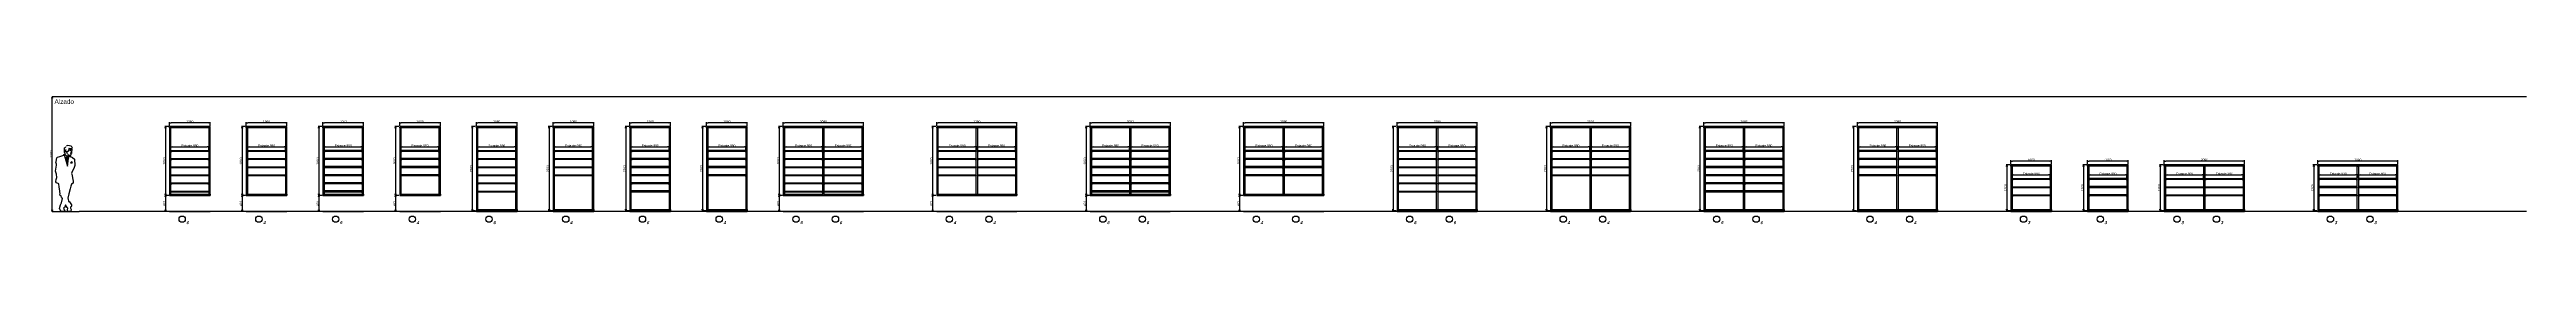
# Paper-space layout 'Jordi B.' of a CAD drawing. Header units: millimetres. Extents: x 23627 to 226976, y -18096 to 223844.
# Drawn here: x 48066 to 112633, y 101334 to 104666 of the extents above; entities that cross this region are included whole.
import ezdxf

# ---------------------------------------------------------------- set-up
doc = ezdxf.new("R2010")
doc.units = ezdxf.units.MM
doc.header["$PDMODE"] = 35
doc.header["$PDSIZE"] = 5
doc.linetypes.add('Discontinua JB', pattern=[0.75, 0.5, -0.25])
doc.layers.add('1001 concep color Blau Fosc', color=7, linetype='Continuous', true_color=0x003e84)
for name, color, linetype in [('Cotas bloques dinámicos PM espacio', 140, 'Continuous'), ('Linea Capa Color 0000 JB', 7, 'Continuous'), ('Linea Capa Color 0008 Gris JB', 8, 'Continuous'), ('Linea Capa Color 0140 Blau Vidre JB', 140, 'Continuous'), ('Linea Capa Color 0202 Lila Parets JB', 202, 'Continuous')]:
    doc.layers.add(name, color=color, linetype=linetype)
doc.styles.add('Jordi Ava', font='Avant Garde MEdium BT.ttf')
doc.styles.add('Stylus BT JB', font='stylu.ttf', dxfattribs={"oblique": 15})
doc.dimstyles.new('Jordi Ava 2015', dxfattribs={"dimtxt": 60, "dimasz": 40, "dimexe": 20, "dimexo": 20, "dimgap": 0.09, "dimtad": 1, "dimdec": 0, "dimzin": 0, "dimdsep": 46, "dimtxsty": 'Jordi Ava', "dimblk": 'CLOSED', "dimcen": 1.5, "dimclrd": 7, "dimclre": 7, "dimclrt": 256, "dimadec": 0, "dimazin": 0, "dimtfac": 0.05, "dimtdec": 0, "dimtofl": 0, "dimtmove": 0, "dimatfit": 3, "dimldrblk": 'CLOSED', "dimfxl": 90, "dimtolj": 1, "dimtzin": 0, "dimlwd": -1, "dimlwe": -1, "dimarcsym": 0})
doc.dimstyles.new('Jordi Ava Parets 2015', dxfattribs={"dimtxt": 60, "dimasz": 40, "dimexe": 20, "dimexo": 20, "dimgap": 0.09, "dimtad": 1, "dimdec": 0, "dimzin": 0, "dimdsep": 46, "dimtxsty": 'Jordi Ava', "dimblk": 'CLOSED', "dimcen": 1.5, "dimclrd": 7, "dimclre": 7, "dimclrt": 256, "dimadec": 0, "dimazin": 0, "dimtfac": 0.05, "dimtdec": 0, "dimtofl": 0, "dimtmove": 0, "dimatfit": 3, "dimldrblk": 'CLOSED', "dimfxl": 90, "dimtolj": 1, "dimtzin": 0, "dimlwd": -1, "dimlwe": -1, "dimarcsym": 0})

# ---------------------------------------------------------------- blocks, each defined once
blk = doc.blocks.new('_Closed')
at = {"color": 0, "linetype": 'ByBlock', "lineweight": -2}
for p, q in [((-1, 0.2), (0, 0)), ((-1, 0.2), (-1, -0.2)), ((0, 0), (-1, -0.2)), ((0, 0), (-1, 0))]:
    blk.add_line(p, q, dxfattribs=at)
blk = doc.blocks.new('*D1981')
at = {"layer": 'Defpoints', "color": 0, "ltscale": 10, "transparency": 16777216}
for p in [(0, 3000), (0, 3000), (0, 0)]:
    blk.add_point(p, dxfattribs=at)
at = {"layer": 'Linea Capa Color 0202 Lila Parets JB', "color": 7, "ltscale": 10, "transparency": 16777216}
blk.add_line((0, 40), (0, 2960), dxfattribs=at)
at = {"layer": 'Linea Capa Color 0202 Lila Parets JB', "color": 7, "ltscale": 10, "transparency": 16777216, "xscale": 40, "yscale": 40, "zscale": 40}
for p, rotation in [((0, 3000), 90), ((0, 0), 270)]:
    blk.add_blockref('_Closed', p, dxfattribs=dict(at, rotation=rotation))
at = {"layer": 'Linea Capa Color 0202 Lila Parets JB', "ltscale": 10, "transparency": 16777216, "insert": (-31, 1500), "char_height": 60, "attachment_point": 5, "rotation": 90, "style": 'Jordi Ava'}
blk.add_mtext('\\A1;3000', dxfattribs=at)
blk = doc.blocks.new('PM202307281029')
at = {"layer": 'Linea Capa Color 0008 Gris JB'}
h = blk.add_hatch(color=256, dxfattribs=at)
h.set_gradient(color1=(0, 127, 255), one_color=1, tint=1, name='INVCYLINDER')
h.paths.add_polyline_path([(349, 1345), (356, 1372), (371, 1391), (363, 1410), (386, 1439), (401, 1439), (414, 1421), (404, 1407), (404, 1391), (413, 1367), (418, 1361), (418, 1333), (394, 1190)])
at = {"layer": 'Linea Capa Color 0008 Gris JB', "linetype": 'Continuous'}
for p, q in [((310, 1485), (311, 1488)), ((316, 1459), (310, 1485)), ((356, 1372), (349, 1345)), ((371, 1391), (356, 1372)), ((386, 1439), (363, 1410)), ((363, 1410), (371, 1391)), ((401, 1439), (386, 1439)), ((418, 1415), (401, 1439)), ((418, 1398), (418, 1415)), ((427, 1385), (418, 1398))]:
    blk.add_line(p, q, dxfattribs=at)
at = {"layer": 'Linea Capa Color 0008 Gris JB'}
for points in [[(93, 775), (94, 789), (105, 840), (118, 894), (108, 981), (88, 1054), (108, 1212), (108, 1239), (94, 1287), (102, 1312), (120, 1401), (134, 1421), (196, 1440), (278, 1461), (294, 1478), (311, 1488), (310, 1485), (316, 1459), (394, 1190), (427, 1385), (433, 1402), (439, 1451), (449, 1453), (489, 1426), (525, 1413), (584, 1371), (592, 1204), (560, 1123), (520, 1044), (506, 995), (514, 973), (545, 794), (545, 742), (500, 713), (481, 661), (465, 596), (428, 460), (405, 351), (413, 335), (425, 265), (439, 262), (452, 251), (505, 175), (505, 148), (497, 127), (489, 129), (480, 116), (480, 89), (492, 50), (481, 12), (454, 0), (428, 0), (408, 0), (399, 7), (400, 45), (405, 86), (401, 97), (389, 107), (349, 173), (343, 172), (319, 93), (300, 93), (291, 84), (302, 73), (313, 40), (325, 20), (321, 0), (294, 0), (249, 0), (229, 7), (205, 45), (194, 54), (191, 80), (211, 176), (245, 229), (264, 343), (245, 376), (233, 390), (233, 408), (211, 422), (202, 431), (203, 476), (201, 495), (201, 544), (180, 634), (173, 728), (113, 751)], [(479, 1276), (495, 1276), (523, 1276), (528, 1285), (513, 1290), (513, 1306), (482, 1285)]]:
    blk.add_lwpolyline(points, close=True, dxfattribs=at)
at = {"layer": 'Linea Capa Color 0008 Gris JB', "linetype": 'Continuous'}
for points in [[(435, 1461), (384, 1451), (349, 1481), (330, 1499), (294, 1478)], [(333, 1510), (333, 1529), (317, 1540), (317, 1581), (317, 1627), (313, 1640), (329, 1667), (351, 1692)], [(370, 1559), (357, 1559), (346, 1603), (352, 1619), (357, 1618)], [(365, 1407), (351, 1390)], [(446, 1653), (438, 1651), (436, 1657), (463, 1645), (497, 1645), (517, 1637), (531, 1659), (514, 1694), (493, 1708), (403, 1729), (363, 1705)], [(370, 1603), (370, 1610)], [(408, 1497), (395, 1512), (378, 1546)], [(441, 1649), (436, 1641), (428, 1632), (428, 1616), (409, 1575), (403, 1560), (382, 1560), (382, 1570)], [(414, 1421), (404, 1407), (404, 1391), (413, 1367), (420, 1358), (422, 1358)], [(424, 1486), (417, 1489)], [(418, 1333), (418, 1361)], [(427, 1385), (433, 1402)], [(439, 1451), (439, 1453), (436, 1464), (442, 1464)], [(439, 1456), (444, 1470), (481, 1470), (492, 1493), (494, 1506)], [(446, 1470), (444, 1456), (441, 1458)], [(455, 1597), (484, 1597), (485, 1607)], [(493, 1605), (488, 1607), (460, 1608)], [(479, 1596), (471, 1589), (462, 1597)], [(503, 1535), (499, 1518), (473, 1523), (467, 1527)], [(490, 1510), (481, 1512)], [(486, 1546), (487, 1538), (511, 1538), (511, 1561), (509, 1582)], [(512, 1591), (511, 1583), (506, 1588), (516, 1591)], [(519, 1600), (519, 1624)]]:
    blk.add_lwpolyline(points, dxfattribs=at)
at = {"layer": 'Linea Capa Color 0202 Lila Parets JB', "ltscale": 10}
blk.add_line((0, 0), (700, 0), dxfattribs=at)
for p in [(0, 0), (700, 0)]:
    blk.add_point(p, dxfattribs=at)
blk = doc.blocks.new('*D1616')
at = {"layer": 'Cotas bloques dinámicos PM espacio', "color": 7, "ltscale": 10, "transparency": 16777216}
for p, q in [((-530, 2240), (-530, 2340)), ((490, 2320), (-490, 2320)), ((530, 2240), (530, 2340))]:
    blk.add_line(p, q, dxfattribs=at)
at = {"layer": 'Defpoints', "color": 0, "ltscale": 10, "transparency": 16777216}
for p in [(-530, 2320), (-530, 2220), (530, 2220)]:
    blk.add_point(p, dxfattribs=at)
at = {"layer": 'Cotas bloques dinámicos PM espacio', "color": 7, "ltscale": 10, "transparency": 16777216, "xscale": 40, "yscale": 40, "zscale": 40, "rotation": 180}
blk.add_blockref('_Closed', (-530, 2320), dxfattribs=at)
at = {"layer": 'Cotas bloques dinámicos PM espacio', "color": 7, "ltscale": 10, "transparency": 16777216, "xscale": 40, "yscale": 40, "zscale": 40}
blk.add_blockref('_Closed', (530, 2320), dxfattribs=at)
at = {"layer": 'Cotas bloques dinámicos PM espacio', "ltscale": 10, "transparency": 16777216, "insert": (0, 2351), "char_height": 60, "attachment_point": 5, "style": 'Jordi Ava'}
blk.add_mtext('\\A1;1060', dxfattribs=at)
blk = doc.blocks.new('*D1617')
at = {"layer": 'Cotas bloques dinámicos PM espacio', "color": 7, "ltscale": 10, "transparency": 16777216}
for p, q in [((-550, 2220), (-656, 2220)), ((-636, 2180), (-636, 460)), ((-550, 420), (-656, 420))]:
    blk.add_line(p, q, dxfattribs=at)
at = {"layer": 'Defpoints', "color": 0, "ltscale": 10, "transparency": 16777216}
for p in [(-530, 2220), (-636, 420), (-530, 420)]:
    blk.add_point(p, dxfattribs=at)
at = {"layer": 'Cotas bloques dinámicos PM espacio', "color": 7, "ltscale": 10, "transparency": 16777216, "xscale": 40, "yscale": 40, "zscale": 40}
for p, rotation in [((-636, 2220), 90), ((-636, 420), 270)]:
    blk.add_blockref('_Closed', p, dxfattribs=dict(at, rotation=rotation))
at = {"layer": 'Cotas bloques dinámicos PM espacio', "ltscale": 10, "transparency": 16777216, "insert": (-667, 1320), "char_height": 60, "attachment_point": 5, "rotation": 90, "style": 'Jordi Ava'}
blk.add_mtext('\\A1;1800', dxfattribs=at)
blk = doc.blocks.new('*D1615')
at = {"layer": 'Cotas bloques dinámicos PM espacio', "color": 7, "ltscale": 10, "transparency": 16777216}
for p, q in [((-495, 1605), (-495, 1713)), ((-455, 1693), (455, 1693)), ((495, 1605), (495, 1713))]:
    blk.add_line(p, q, dxfattribs=at)
at = {"layer": 'Defpoints', "color": 0, "ltscale": 10, "transparency": 16777216}
for p in [(-495, 1585), (495, 1693), (495, 1585)]:
    blk.add_point(p, dxfattribs=at)
at = {"layer": 'Cotas bloques dinámicos PM espacio', "color": 7, "ltscale": 10, "transparency": 16777216, "xscale": 40, "yscale": 40, "zscale": 40, "rotation": 180}
blk.add_blockref('_Closed', (-495, 1693), dxfattribs=at)
at = {"layer": 'Cotas bloques dinámicos PM espacio', "color": 7, "ltscale": 10, "transparency": 16777216, "xscale": 40, "yscale": 40, "zscale": 40}
blk.add_blockref('_Closed', (495, 1693), dxfattribs=at)
at = {"layer": 'Cotas bloques dinámicos PM espacio', "ltscale": 10, "transparency": 16777216, "insert": (0, 1724), "char_height": 60, "attachment_point": 5, "style": 'Jordi Ava'}
blk.add_mtext('\\A1;{\\C140;Estante 990}', dxfattribs=at)
blk = doc.blocks.new('*D1618')
at = {"layer": 'Cotas bloques dinámicos PM espacio', "color": 7, "ltscale": 10, "transparency": 16777216}
for p, q in [((-550, 420), (-656, 420)), ((-550, 0), (-656, 0)), ((-636, 380), (-636, 40))]:
    blk.add_line(p, q, dxfattribs=at)
at = {"layer": 'Defpoints', "color": 0, "ltscale": 10, "transparency": 16777216}
for p in [(-636, 0), (-530, 420), (-530, 0)]:
    blk.add_point(p, dxfattribs=at)
at = {"layer": 'Cotas bloques dinámicos PM espacio', "color": 7, "ltscale": 10, "transparency": 16777216, "xscale": 40, "yscale": 40, "zscale": 40}
for p, rotation in [((-636, 420), 90), ((-636, 0), 270)]:
    blk.add_blockref('_Closed', p, dxfattribs=dict(at, rotation=rotation))
at = {"layer": 'Cotas bloques dinámicos PM espacio', "ltscale": 10, "transparency": 16777216, "insert": (-667, 210), "char_height": 60, "attachment_point": 5, "rotation": 90, "style": 'Jordi Ava'}
blk.add_mtext('\\A1;420', dxfattribs=at)
blk = doc.blocks.new('*D2085')
at = {"layer": 'Cotas bloques dinámicos PM espacio', "color": 7, "ltscale": 10, "transparency": 16777216}
for p, q in [((-530, 2240), (-530, 2340)), ((490, 2320), (-490, 2320)), ((530, 2240), (530, 2340))]:
    blk.add_line(p, q, dxfattribs=at)
at = {"layer": 'Defpoints', "color": 0, "ltscale": 10, "transparency": 16777216}
for p in [(-530, 2320), (-530, 2220), (530, 2220)]:
    blk.add_point(p, dxfattribs=at)
at = {"layer": 'Cotas bloques dinámicos PM espacio', "color": 7, "ltscale": 10, "transparency": 16777216, "xscale": 40, "yscale": 40, "zscale": 40, "rotation": 180}
blk.add_blockref('_Closed', (-530, 2320), dxfattribs=at)
at = {"layer": 'Cotas bloques dinámicos PM espacio', "color": 7, "ltscale": 10, "transparency": 16777216, "xscale": 40, "yscale": 40, "zscale": 40}
blk.add_blockref('_Closed', (530, 2320), dxfattribs=at)
at = {"layer": 'Cotas bloques dinámicos PM espacio', "ltscale": 10, "transparency": 16777216, "insert": (0, 2351), "char_height": 60, "attachment_point": 5, "style": 'Jordi Ava'}
blk.add_mtext('\\A1;1060', dxfattribs=at)
blk = doc.blocks.new('*D2086')
at = {"layer": 'Cotas bloques dinámicos PM espacio', "color": 7, "ltscale": 10, "transparency": 16777216}
for p, q in [((-550, 2220), (-656, 2220)), ((-636, 2180), (-636, 460)), ((-550, 420), (-656, 420))]:
    blk.add_line(p, q, dxfattribs=at)
at = {"layer": 'Defpoints', "color": 0, "ltscale": 10, "transparency": 16777216}
for p in [(-530, 2220), (-636, 420), (-530, 420)]:
    blk.add_point(p, dxfattribs=at)
at = {"layer": 'Cotas bloques dinámicos PM espacio', "color": 7, "ltscale": 10, "transparency": 16777216, "xscale": 40, "yscale": 40, "zscale": 40}
for p, rotation in [((-636, 2220), 90), ((-636, 420), 270)]:
    blk.add_blockref('_Closed', p, dxfattribs=dict(at, rotation=rotation))
at = {"layer": 'Cotas bloques dinámicos PM espacio', "ltscale": 10, "transparency": 16777216, "insert": (-667, 1320), "char_height": 60, "attachment_point": 5, "rotation": 90, "style": 'Jordi Ava'}
blk.add_mtext('\\A1;1800', dxfattribs=at)
blk = doc.blocks.new('*D1191')
at = {"layer": 'Cotas bloques dinámicos PM espacio', "color": 7, "ltscale": 10, "transparency": 16777216}
for p, q in [((-495, 1605), (-495, 1713)), ((-455, 1693), (455, 1693)), ((495, 1605), (495, 1713))]:
    blk.add_line(p, q, dxfattribs=at)
at = {"layer": 'Defpoints', "color": 0, "ltscale": 10, "transparency": 16777216}
for p in [(-495, 1585), (495, 1693), (495, 1585)]:
    blk.add_point(p, dxfattribs=at)
at = {"layer": 'Cotas bloques dinámicos PM espacio', "color": 7, "ltscale": 10, "transparency": 16777216, "xscale": 40, "yscale": 40, "zscale": 40, "rotation": 180}
blk.add_blockref('_Closed', (-495, 1693), dxfattribs=at)
at = {"layer": 'Cotas bloques dinámicos PM espacio', "color": 7, "ltscale": 10, "transparency": 16777216, "xscale": 40, "yscale": 40, "zscale": 40}
blk.add_blockref('_Closed', (495, 1693), dxfattribs=at)
at = {"layer": 'Cotas bloques dinámicos PM espacio', "ltscale": 10, "transparency": 16777216, "insert": (0, 1724), "char_height": 60, "attachment_point": 5, "style": 'Jordi Ava'}
blk.add_mtext('\\A1;{\\C140;Estante 990}', dxfattribs=at)
blk = doc.blocks.new('*D2087')
at = {"layer": 'Cotas bloques dinámicos PM espacio', "color": 7, "ltscale": 10, "transparency": 16777216}
for p, q in [((-550, 420), (-656, 420)), ((-550, 0), (-656, 0)), ((-636, 380), (-636, 40))]:
    blk.add_line(p, q, dxfattribs=at)
at = {"layer": 'Defpoints', "color": 0, "ltscale": 10, "transparency": 16777216}
for p in [(-636, 0), (-530, 420), (-530, 0)]:
    blk.add_point(p, dxfattribs=at)
at = {"layer": 'Cotas bloques dinámicos PM espacio', "color": 7, "ltscale": 10, "transparency": 16777216, "xscale": 40, "yscale": 40, "zscale": 40}
for p, rotation in [((-636, 420), 90), ((-636, 0), 270)]:
    blk.add_blockref('_Closed', p, dxfattribs=dict(at, rotation=rotation))
at = {"layer": 'Cotas bloques dinámicos PM espacio', "ltscale": 10, "transparency": 16777216, "insert": (-667, 210), "char_height": 60, "attachment_point": 5, "rotation": 90, "style": 'Jordi Ava'}
blk.add_mtext('\\A1;420', dxfattribs=at)
blk = doc.blocks.new('*D2088')
at = {"layer": 'Cotas bloques dinámicos PM espacio', "color": 7, "ltscale": 10, "transparency": 16777216}
for p, q in [((-530, 2240), (-530, 2340)), ((490, 2320), (-490, 2320)), ((530, 2240), (530, 2340))]:
    blk.add_line(p, q, dxfattribs=at)
at = {"layer": 'Defpoints', "color": 0, "ltscale": 10, "transparency": 16777216}
for p in [(-530, 2320), (-530, 2220), (530, 2220)]:
    blk.add_point(p, dxfattribs=at)
at = {"layer": 'Cotas bloques dinámicos PM espacio', "color": 7, "ltscale": 10, "transparency": 16777216, "xscale": 40, "yscale": 40, "zscale": 40, "rotation": 180}
blk.add_blockref('_Closed', (-530, 2320), dxfattribs=at)
at = {"layer": 'Cotas bloques dinámicos PM espacio', "color": 7, "ltscale": 10, "transparency": 16777216, "xscale": 40, "yscale": 40, "zscale": 40}
blk.add_blockref('_Closed', (530, 2320), dxfattribs=at)
at = {"layer": 'Cotas bloques dinámicos PM espacio', "ltscale": 10, "transparency": 16777216, "insert": (0, 2351), "char_height": 60, "attachment_point": 5, "style": 'Jordi Ava'}
blk.add_mtext('\\A1;1060', dxfattribs=at)
blk = doc.blocks.new('*D2089')
at = {"layer": 'Cotas bloques dinámicos PM espacio', "color": 7, "ltscale": 10, "transparency": 16777216}
for p, q in [((-550, 2220), (-656, 2220)), ((-636, 2180), (-636, 460)), ((-550, 420), (-656, 420))]:
    blk.add_line(p, q, dxfattribs=at)
at = {"layer": 'Defpoints', "color": 0, "ltscale": 10, "transparency": 16777216}
for p in [(-530, 2220), (-636, 420), (-530, 420)]:
    blk.add_point(p, dxfattribs=at)
at = {"layer": 'Cotas bloques dinámicos PM espacio', "color": 7, "ltscale": 10, "transparency": 16777216, "xscale": 40, "yscale": 40, "zscale": 40}
for p, rotation in [((-636, 2220), 90), ((-636, 420), 270)]:
    blk.add_blockref('_Closed', p, dxfattribs=dict(at, rotation=rotation))
at = {"layer": 'Cotas bloques dinámicos PM espacio', "ltscale": 10, "transparency": 16777216, "insert": (-667, 1320), "char_height": 60, "attachment_point": 5, "rotation": 90, "style": 'Jordi Ava'}
blk.add_mtext('\\A1;1800', dxfattribs=at)
blk = doc.blocks.new('*D1192')
at = {"layer": 'Cotas bloques dinámicos PM espacio', "color": 7, "ltscale": 10, "transparency": 16777216}
for p, q in [((-495, 1617), (-495, 1713)), ((-455, 1693), (455, 1693)), ((495, 1617), (495, 1713))]:
    blk.add_line(p, q, dxfattribs=at)
at = {"layer": 'Defpoints', "color": 0, "ltscale": 10, "transparency": 16777216}
for p in [(-495, 1597), (495, 1693), (495, 1597)]:
    blk.add_point(p, dxfattribs=at)
at = {"layer": 'Cotas bloques dinámicos PM espacio', "color": 7, "ltscale": 10, "transparency": 16777216, "xscale": 40, "yscale": 40, "zscale": 40, "rotation": 180}
blk.add_blockref('_Closed', (-495, 1693), dxfattribs=at)
at = {"layer": 'Cotas bloques dinámicos PM espacio', "color": 7, "ltscale": 10, "transparency": 16777216, "xscale": 40, "yscale": 40, "zscale": 40}
blk.add_blockref('_Closed', (495, 1693), dxfattribs=at)
at = {"layer": 'Cotas bloques dinámicos PM espacio', "ltscale": 10, "transparency": 16777216, "insert": (0, 1724), "char_height": 60, "attachment_point": 5, "style": 'Jordi Ava'}
blk.add_mtext('\\A1;Estante 990', dxfattribs=at)
blk = doc.blocks.new('*D1193')
at = {"layer": 'Cotas bloques dinámicos PM espacio', "color": 7, "ltscale": 10, "transparency": 16777216}
for p, q in [((-550, 420), (-656, 420)), ((-636, 380), (-636, 40)), ((-550, 0), (-656, 0))]:
    blk.add_line(p, q, dxfattribs=at)
at = {"layer": 'Defpoints', "color": 0, "ltscale": 10, "transparency": 16777216}
for p in [(-530, 420), (-636, 0), (-530, 0)]:
    blk.add_point(p, dxfattribs=at)
at = {"layer": 'Cotas bloques dinámicos PM espacio', "color": 7, "ltscale": 10, "transparency": 16777216, "xscale": 40, "yscale": 40, "zscale": 40}
for p, rotation in [((-636, 420), 90), ((-636, 0), 270)]:
    blk.add_blockref('_Closed', p, dxfattribs=dict(at, rotation=rotation))
at = {"layer": 'Cotas bloques dinámicos PM espacio', "ltscale": 10, "transparency": 16777216, "insert": (-667, 210), "char_height": 60, "attachment_point": 5, "rotation": 90, "style": 'Jordi Ava'}
blk.add_mtext('\\A1;420', dxfattribs=at)
blk = doc.blocks.new('*D2090')
at = {"layer": 'Cotas bloques dinámicos PM espacio', "color": 7, "ltscale": 10, "transparency": 16777216}
for p, q in [((-530, 2240), (-530, 2340)), ((490, 2320), (-490, 2320)), ((530, 2240), (530, 2340))]:
    blk.add_line(p, q, dxfattribs=at)
at = {"layer": 'Defpoints', "color": 0, "ltscale": 10, "transparency": 16777216}
for p in [(-530, 2320), (-530, 2220), (530, 2220)]:
    blk.add_point(p, dxfattribs=at)
at = {"layer": 'Cotas bloques dinámicos PM espacio', "color": 7, "ltscale": 10, "transparency": 16777216, "xscale": 40, "yscale": 40, "zscale": 40, "rotation": 180}
blk.add_blockref('_Closed', (-530, 2320), dxfattribs=at)
at = {"layer": 'Cotas bloques dinámicos PM espacio', "color": 7, "ltscale": 10, "transparency": 16777216, "xscale": 40, "yscale": 40, "zscale": 40}
blk.add_blockref('_Closed', (530, 2320), dxfattribs=at)
at = {"layer": 'Cotas bloques dinámicos PM espacio', "ltscale": 10, "transparency": 16777216, "insert": (0, 2351), "char_height": 60, "attachment_point": 5, "style": 'Jordi Ava'}
blk.add_mtext('\\A1;1060', dxfattribs=at)
blk = doc.blocks.new('*D2091')
at = {"layer": 'Cotas bloques dinámicos PM espacio', "color": 7, "ltscale": 10, "transparency": 16777216}
for p, q in [((-550, 2220), (-656, 2220)), ((-636, 2180), (-636, 460)), ((-550, 420), (-656, 420))]:
    blk.add_line(p, q, dxfattribs=at)
at = {"layer": 'Defpoints', "color": 0, "ltscale": 10, "transparency": 16777216}
for p in [(-530, 2220), (-636, 420), (-530, 420)]:
    blk.add_point(p, dxfattribs=at)
at = {"layer": 'Cotas bloques dinámicos PM espacio', "color": 7, "ltscale": 10, "transparency": 16777216, "xscale": 40, "yscale": 40, "zscale": 40}
for p, rotation in [((-636, 2220), 90), ((-636, 420), 270)]:
    blk.add_blockref('_Closed', p, dxfattribs=dict(at, rotation=rotation))
at = {"layer": 'Cotas bloques dinámicos PM espacio', "ltscale": 10, "transparency": 16777216, "insert": (-667, 1320), "char_height": 60, "attachment_point": 5, "rotation": 90, "style": 'Jordi Ava'}
blk.add_mtext('\\A1;1800', dxfattribs=at)
blk = doc.blocks.new('*D1194')
at = {"layer": 'Cotas bloques dinámicos PM espacio', "color": 7, "ltscale": 10, "transparency": 16777216}
for p, q in [((-495, 1617), (-495, 1713)), ((-455, 1693), (455, 1693)), ((495, 1617), (495, 1713))]:
    blk.add_line(p, q, dxfattribs=at)
at = {"layer": 'Defpoints', "color": 0, "ltscale": 10, "transparency": 16777216}
for p in [(-495, 1597), (495, 1693), (495, 1597)]:
    blk.add_point(p, dxfattribs=at)
at = {"layer": 'Cotas bloques dinámicos PM espacio', "color": 7, "ltscale": 10, "transparency": 16777216, "xscale": 40, "yscale": 40, "zscale": 40, "rotation": 180}
blk.add_blockref('_Closed', (-495, 1693), dxfattribs=at)
at = {"layer": 'Cotas bloques dinámicos PM espacio', "color": 7, "ltscale": 10, "transparency": 16777216, "xscale": 40, "yscale": 40, "zscale": 40}
blk.add_blockref('_Closed', (495, 1693), dxfattribs=at)
at = {"layer": 'Cotas bloques dinámicos PM espacio', "ltscale": 10, "transparency": 16777216, "insert": (0, 1724), "char_height": 60, "attachment_point": 5, "style": 'Jordi Ava'}
blk.add_mtext('\\A1;Estante 990', dxfattribs=at)
blk = doc.blocks.new('*D1195')
at = {"layer": 'Cotas bloques dinámicos PM espacio', "color": 7, "ltscale": 10, "transparency": 16777216}
for p, q in [((-550, 420), (-656, 420)), ((-636, 380), (-636, 40)), ((-550, 0), (-656, 0))]:
    blk.add_line(p, q, dxfattribs=at)
at = {"layer": 'Defpoints', "color": 0, "ltscale": 10, "transparency": 16777216}
for p in [(-530, 420), (-636, 0), (-530, 0)]:
    blk.add_point(p, dxfattribs=at)
at = {"layer": 'Cotas bloques dinámicos PM espacio', "color": 7, "ltscale": 10, "transparency": 16777216, "xscale": 40, "yscale": 40, "zscale": 40}
for p, rotation in [((-636, 420), 90), ((-636, 0), 270)]:
    blk.add_blockref('_Closed', p, dxfattribs=dict(at, rotation=rotation))
at = {"layer": 'Cotas bloques dinámicos PM espacio', "ltscale": 10, "transparency": 16777216, "insert": (-667, 210), "char_height": 60, "attachment_point": 5, "rotation": 90, "style": 'Jordi Ava'}
blk.add_mtext('\\A1;420', dxfattribs=at)
blk = doc.blocks.new('*D2092')
at = {"layer": 'Cotas bloques dinámicos PM espacio', "color": 7, "ltscale": 10, "transparency": 16777216}
for p, q in [((-530, 2240), (-530, 2340)), ((490, 2320), (-490, 2320)), ((530, 2240), (530, 2340))]:
    blk.add_line(p, q, dxfattribs=at)
at = {"layer": 'Defpoints', "color": 0, "ltscale": 10, "transparency": 16777216}
for p in [(-530, 2320), (-530, 2220), (530, 2220)]:
    blk.add_point(p, dxfattribs=at)
at = {"layer": 'Cotas bloques dinámicos PM espacio', "color": 7, "ltscale": 10, "transparency": 16777216, "xscale": 40, "yscale": 40, "zscale": 40, "rotation": 180}
blk.add_blockref('_Closed', (-530, 2320), dxfattribs=at)
at = {"layer": 'Cotas bloques dinámicos PM espacio', "color": 7, "ltscale": 10, "transparency": 16777216, "xscale": 40, "yscale": 40, "zscale": 40}
blk.add_blockref('_Closed', (530, 2320), dxfattribs=at)
at = {"layer": 'Cotas bloques dinámicos PM espacio', "ltscale": 10, "transparency": 16777216, "insert": (0, 2351), "char_height": 60, "attachment_point": 5, "style": 'Jordi Ava'}
blk.add_mtext('\\A1;1060', dxfattribs=at)
blk = doc.blocks.new('*D2093')
at = {"layer": 'Cotas bloques dinámicos PM espacio', "color": 7, "ltscale": 10, "transparency": 16777216}
for p, q in [((-550, 2220), (-656, 2220)), ((-636, 2180), (-636, 60)), ((-550, 20), (-656, 20))]:
    blk.add_line(p, q, dxfattribs=at)
at = {"layer": 'Defpoints', "color": 0, "ltscale": 10, "transparency": 16777216}
for p in [(-530, 2220), (-636, 20), (-530, 20)]:
    blk.add_point(p, dxfattribs=at)
at = {"layer": 'Cotas bloques dinámicos PM espacio', "color": 7, "ltscale": 10, "transparency": 16777216, "xscale": 40, "yscale": 40, "zscale": 40}
for p, rotation in [((-636, 2220), 90), ((-636, 20), 270)]:
    blk.add_blockref('_Closed', p, dxfattribs=dict(at, rotation=rotation))
at = {"layer": 'Cotas bloques dinámicos PM espacio', "ltscale": 10, "transparency": 16777216, "insert": (-667, 1120), "char_height": 60, "attachment_point": 5, "rotation": 90, "style": 'Jordi Ava'}
blk.add_mtext('\\A1;2200', dxfattribs=at)
blk = doc.blocks.new('*D1196')
at = {"layer": 'Cotas bloques dinámicos PM espacio', "color": 7, "ltscale": 10, "transparency": 16777216}
for p, q in [((-495, 1605), (-495, 1713)), ((-455, 1693), (455, 1693)), ((495, 1605), (495, 1713))]:
    blk.add_line(p, q, dxfattribs=at)
at = {"layer": 'Defpoints', "color": 0, "ltscale": 10, "transparency": 16777216}
for p in [(-495, 1585), (495, 1693), (495, 1585)]:
    blk.add_point(p, dxfattribs=at)
at = {"layer": 'Cotas bloques dinámicos PM espacio', "color": 7, "ltscale": 10, "transparency": 16777216, "xscale": 40, "yscale": 40, "zscale": 40, "rotation": 180}
blk.add_blockref('_Closed', (-495, 1693), dxfattribs=at)
at = {"layer": 'Cotas bloques dinámicos PM espacio', "color": 7, "ltscale": 10, "transparency": 16777216, "xscale": 40, "yscale": 40, "zscale": 40}
blk.add_blockref('_Closed', (495, 1693), dxfattribs=at)
at = {"layer": 'Cotas bloques dinámicos PM espacio', "ltscale": 10, "transparency": 16777216, "insert": (0, 1724), "char_height": 60, "attachment_point": 5, "style": 'Jordi Ava'}
blk.add_mtext('\\A1;{\\C140;Estante 990}', dxfattribs=at)
blk = doc.blocks.new('*D2094')
at = {"layer": 'Cotas bloques dinámicos PM espacio', "color": 7, "ltscale": 10, "transparency": 16777216}
for p, q in [((-530, 2240), (-530, 2340)), ((490, 2320), (-490, 2320)), ((530, 2240), (530, 2340))]:
    blk.add_line(p, q, dxfattribs=at)
at = {"layer": 'Defpoints', "color": 0, "ltscale": 10, "transparency": 16777216}
for p in [(-530, 2320), (-530, 2220), (530, 2220)]:
    blk.add_point(p, dxfattribs=at)
at = {"layer": 'Cotas bloques dinámicos PM espacio', "color": 7, "ltscale": 10, "transparency": 16777216, "xscale": 40, "yscale": 40, "zscale": 40, "rotation": 180}
blk.add_blockref('_Closed', (-530, 2320), dxfattribs=at)
at = {"layer": 'Cotas bloques dinámicos PM espacio', "color": 7, "ltscale": 10, "transparency": 16777216, "xscale": 40, "yscale": 40, "zscale": 40}
blk.add_blockref('_Closed', (530, 2320), dxfattribs=at)
at = {"layer": 'Cotas bloques dinámicos PM espacio', "ltscale": 10, "transparency": 16777216, "insert": (0, 2351), "char_height": 60, "attachment_point": 5, "style": 'Jordi Ava'}
blk.add_mtext('\\A1;1060', dxfattribs=at)
blk = doc.blocks.new('*D2095')
at = {"layer": 'Cotas bloques dinámicos PM espacio', "color": 7, "ltscale": 10, "transparency": 16777216}
for p, q in [((-550, 2220), (-656, 2220)), ((-636, 2180), (-636, 60)), ((-550, 20), (-656, 20))]:
    blk.add_line(p, q, dxfattribs=at)
at = {"layer": 'Defpoints', "color": 0, "ltscale": 10, "transparency": 16777216}
for p in [(-530, 2220), (-636, 20), (-530, 20)]:
    blk.add_point(p, dxfattribs=at)
at = {"layer": 'Cotas bloques dinámicos PM espacio', "color": 7, "ltscale": 10, "transparency": 16777216, "xscale": 40, "yscale": 40, "zscale": 40}
for p, rotation in [((-636, 2220), 90), ((-636, 20), 270)]:
    blk.add_blockref('_Closed', p, dxfattribs=dict(at, rotation=rotation))
at = {"layer": 'Cotas bloques dinámicos PM espacio', "ltscale": 10, "transparency": 16777216, "insert": (-667, 1120), "char_height": 60, "attachment_point": 5, "rotation": 90, "style": 'Jordi Ava'}
blk.add_mtext('\\A1;2200', dxfattribs=at)
blk = doc.blocks.new('*D1197')
at = {"layer": 'Cotas bloques dinámicos PM espacio', "color": 7, "ltscale": 10, "transparency": 16777216}
for p, q in [((-495, 1605), (-495, 1713)), ((-455, 1693), (455, 1693)), ((495, 1605), (495, 1713))]:
    blk.add_line(p, q, dxfattribs=at)
at = {"layer": 'Defpoints', "color": 0, "ltscale": 10, "transparency": 16777216}
for p in [(-495, 1585), (495, 1693), (495, 1585)]:
    blk.add_point(p, dxfattribs=at)
at = {"layer": 'Cotas bloques dinámicos PM espacio', "color": 7, "ltscale": 10, "transparency": 16777216, "xscale": 40, "yscale": 40, "zscale": 40, "rotation": 180}
blk.add_blockref('_Closed', (-495, 1693), dxfattribs=at)
at = {"layer": 'Cotas bloques dinámicos PM espacio', "color": 7, "ltscale": 10, "transparency": 16777216, "xscale": 40, "yscale": 40, "zscale": 40}
blk.add_blockref('_Closed', (495, 1693), dxfattribs=at)
at = {"layer": 'Cotas bloques dinámicos PM espacio', "ltscale": 10, "transparency": 16777216, "insert": (0, 1724), "char_height": 60, "attachment_point": 5, "style": 'Jordi Ava'}
blk.add_mtext('\\A1;{\\C140;Estante 990}', dxfattribs=at)
blk = doc.blocks.new('*D5025')
at = {"layer": 'Cotas bloques dinámicos PM espacio', "color": 7, "ltscale": 10, "transparency": 16777216}
for p, q in [((-530, 2240), (-530, 2340)), ((490, 2320), (-490, 2320)), ((530, 2240), (530, 2340))]:
    blk.add_line(p, q, dxfattribs=at)
at = {"layer": 'Defpoints', "color": 0, "ltscale": 10, "transparency": 16777216}
for p in [(-530, 2320), (-530, 2220), (530, 2220)]:
    blk.add_point(p, dxfattribs=at)
at = {"layer": 'Cotas bloques dinámicos PM espacio', "color": 7, "ltscale": 10, "transparency": 16777216, "xscale": 40, "yscale": 40, "zscale": 40, "rotation": 180}
blk.add_blockref('_Closed', (-530, 2320), dxfattribs=at)
at = {"layer": 'Cotas bloques dinámicos PM espacio', "color": 7, "ltscale": 10, "transparency": 16777216, "xscale": 40, "yscale": 40, "zscale": 40}
blk.add_blockref('_Closed', (530, 2320), dxfattribs=at)
at = {"layer": 'Cotas bloques dinámicos PM espacio', "ltscale": 10, "transparency": 16777216, "insert": (0, 2351), "char_height": 60, "attachment_point": 5, "style": 'Jordi Ava'}
blk.add_mtext('\\A1;1060', dxfattribs=at)
blk = doc.blocks.new('*D5026')
at = {"layer": 'Cotas bloques dinámicos PM espacio', "color": 7, "ltscale": 10, "transparency": 16777216}
for p, q in [((-550, 2220), (-656, 2220)), ((-636, 2180), (-636, 60)), ((-550, 20), (-656, 20))]:
    blk.add_line(p, q, dxfattribs=at)
at = {"layer": 'Defpoints', "color": 0, "ltscale": 10, "transparency": 16777216}
for p in [(-530, 2220), (-636, 20), (-530, 20)]:
    blk.add_point(p, dxfattribs=at)
at = {"layer": 'Cotas bloques dinámicos PM espacio', "color": 7, "ltscale": 10, "transparency": 16777216, "xscale": 40, "yscale": 40, "zscale": 40}
for p, rotation in [((-636, 2220), 90), ((-636, 20), 270)]:
    blk.add_blockref('_Closed', p, dxfattribs=dict(at, rotation=rotation))
at = {"layer": 'Cotas bloques dinámicos PM espacio', "ltscale": 10, "transparency": 16777216, "insert": (-667, 1120), "char_height": 60, "attachment_point": 5, "rotation": 90, "style": 'Jordi Ava'}
blk.add_mtext('\\A1;2200', dxfattribs=at)
blk = doc.blocks.new('*D5024')
at = {"layer": 'Cotas bloques dinámicos PM espacio', "color": 7, "ltscale": 10, "transparency": 16777216}
for p, q in [((-495, 1617), (-495, 1713)), ((-455, 1693), (455, 1693)), ((495, 1617), (495, 1713))]:
    blk.add_line(p, q, dxfattribs=at)
at = {"layer": 'Defpoints', "color": 0, "ltscale": 10, "transparency": 16777216}
for p in [(-495, 1597), (495, 1693), (495, 1597)]:
    blk.add_point(p, dxfattribs=at)
at = {"layer": 'Cotas bloques dinámicos PM espacio', "color": 7, "ltscale": 10, "transparency": 16777216, "xscale": 40, "yscale": 40, "zscale": 40, "rotation": 180}
blk.add_blockref('_Closed', (-495, 1693), dxfattribs=at)
at = {"layer": 'Cotas bloques dinámicos PM espacio', "color": 7, "ltscale": 10, "transparency": 16777216, "xscale": 40, "yscale": 40, "zscale": 40}
blk.add_blockref('_Closed', (495, 1693), dxfattribs=at)
at = {"layer": 'Cotas bloques dinámicos PM espacio', "ltscale": 10, "transparency": 16777216, "insert": (0, 1724), "char_height": 60, "attachment_point": 5, "style": 'Jordi Ava'}
blk.add_mtext('\\A1;Estante 990', dxfattribs=at)
blk = doc.blocks.new('*D2098')
at = {"layer": 'Cotas bloques dinámicos PM espacio', "color": 7, "ltscale": 10, "transparency": 16777216}
for p, q in [((-530, 2240), (-530, 2340)), ((490, 2320), (-490, 2320)), ((530, 2240), (530, 2340))]:
    blk.add_line(p, q, dxfattribs=at)
at = {"layer": 'Defpoints', "color": 0, "ltscale": 10, "transparency": 16777216}
for p in [(-530, 2320), (-530, 2220), (530, 2220)]:
    blk.add_point(p, dxfattribs=at)
at = {"layer": 'Cotas bloques dinámicos PM espacio', "color": 7, "ltscale": 10, "transparency": 16777216, "xscale": 40, "yscale": 40, "zscale": 40, "rotation": 180}
blk.add_blockref('_Closed', (-530, 2320), dxfattribs=at)
at = {"layer": 'Cotas bloques dinámicos PM espacio', "color": 7, "ltscale": 10, "transparency": 16777216, "xscale": 40, "yscale": 40, "zscale": 40}
blk.add_blockref('_Closed', (530, 2320), dxfattribs=at)
at = {"layer": 'Cotas bloques dinámicos PM espacio', "ltscale": 10, "transparency": 16777216, "insert": (0, 2351), "char_height": 60, "attachment_point": 5, "style": 'Jordi Ava'}
blk.add_mtext('\\A1;1060', dxfattribs=at)
blk = doc.blocks.new('*D2099')
at = {"layer": 'Cotas bloques dinámicos PM espacio', "color": 7, "ltscale": 10, "transparency": 16777216}
for p, q in [((-550, 2220), (-656, 2220)), ((-636, 2180), (-636, 60)), ((-550, 20), (-656, 20))]:
    blk.add_line(p, q, dxfattribs=at)
at = {"layer": 'Defpoints', "color": 0, "ltscale": 10, "transparency": 16777216}
for p in [(-530, 2220), (-636, 20), (-530, 20)]:
    blk.add_point(p, dxfattribs=at)
at = {"layer": 'Cotas bloques dinámicos PM espacio', "color": 7, "ltscale": 10, "transparency": 16777216, "xscale": 40, "yscale": 40, "zscale": 40}
for p, rotation in [((-636, 2220), 90), ((-636, 20), 270)]:
    blk.add_blockref('_Closed', p, dxfattribs=dict(at, rotation=rotation))
at = {"layer": 'Cotas bloques dinámicos PM espacio', "ltscale": 10, "transparency": 16777216, "insert": (-667, 1120), "char_height": 60, "attachment_point": 5, "rotation": 90, "style": 'Jordi Ava'}
blk.add_mtext('\\A1;2200', dxfattribs=at)
blk = doc.blocks.new('*D1198')
at = {"layer": 'Cotas bloques dinámicos PM espacio', "color": 7, "ltscale": 10, "transparency": 16777216}
for p, q in [((-495, 1617), (-495, 1713)), ((-455, 1693), (455, 1693)), ((495, 1617), (495, 1713))]:
    blk.add_line(p, q, dxfattribs=at)
at = {"layer": 'Defpoints', "color": 0, "ltscale": 10, "transparency": 16777216}
for p in [(-495, 1597), (495, 1693), (495, 1597)]:
    blk.add_point(p, dxfattribs=at)
at = {"layer": 'Cotas bloques dinámicos PM espacio', "color": 7, "ltscale": 10, "transparency": 16777216, "xscale": 40, "yscale": 40, "zscale": 40, "rotation": 180}
blk.add_blockref('_Closed', (-495, 1693), dxfattribs=at)
at = {"layer": 'Cotas bloques dinámicos PM espacio', "color": 7, "ltscale": 10, "transparency": 16777216, "xscale": 40, "yscale": 40, "zscale": 40}
blk.add_blockref('_Closed', (495, 1693), dxfattribs=at)
at = {"layer": 'Cotas bloques dinámicos PM espacio', "ltscale": 10, "transparency": 16777216, "insert": (0, 1724), "char_height": 60, "attachment_point": 5, "style": 'Jordi Ava'}
blk.add_mtext('\\A1;Estante 990', dxfattribs=at)
blk = doc.blocks.new('*D1205')
at = {"layer": 'Cotas bloques dinámicos PM espacio', "color": 7, "ltscale": 10, "transparency": 16777216}
for p, q in [((-1044, 2240), (-1044, 2340)), ((1006, 2320), (-1004, 2320)), ((1046, 2240), (1046, 2340))]:
    blk.add_line(p, q, dxfattribs=at)
at = {"layer": 'Defpoints', "color": 0, "ltscale": 10, "transparency": 16777216}
for p in [(-1044, 2320), (-1044, 2220), (1046, 2220)]:
    blk.add_point(p, dxfattribs=at)
at = {"layer": 'Cotas bloques dinámicos PM espacio', "color": 7, "ltscale": 10, "transparency": 16777216, "xscale": 40, "yscale": 40, "zscale": 40, "rotation": 180}
blk.add_blockref('_Closed', (-1044, 2320), dxfattribs=at)
at = {"layer": 'Cotas bloques dinámicos PM espacio', "color": 7, "ltscale": 10, "transparency": 16777216, "xscale": 40, "yscale": 40, "zscale": 40}
blk.add_blockref('_Closed', (1046, 2320), dxfattribs=at)
at = {"layer": 'Cotas bloques dinámicos PM espacio', "ltscale": 10, "transparency": 16777216, "insert": (1, 2351), "char_height": 60, "attachment_point": 5, "style": 'Jordi Ava'}
blk.add_mtext('\\A1;2090', dxfattribs=at)
blk = doc.blocks.new('*D1206')
at = {"layer": 'Cotas bloques dinámicos PM espacio', "color": 7, "ltscale": 10, "transparency": 16777216}
for p, q in [((-1064, 2220), (-1170, 2220)), ((-1150, 2180), (-1150, 460)), ((-1064, 420), (-1170, 420))]:
    blk.add_line(p, q, dxfattribs=at)
at = {"layer": 'Defpoints', "color": 0, "ltscale": 10, "transparency": 16777216}
for p in [(-1044, 2220), (-1150, 420), (-1044, 420)]:
    blk.add_point(p, dxfattribs=at)
at = {"layer": 'Cotas bloques dinámicos PM espacio', "color": 7, "ltscale": 10, "transparency": 16777216, "xscale": 40, "yscale": 40, "zscale": 40}
for p, rotation in [((-1150, 2220), 90), ((-1150, 420), 270)]:
    blk.add_blockref('_Closed', p, dxfattribs=dict(at, rotation=rotation))
at = {"layer": 'Cotas bloques dinámicos PM espacio', "ltscale": 10, "transparency": 16777216, "insert": (-1181, 1320), "char_height": 60, "attachment_point": 5, "rotation": 90, "style": 'Jordi Ava'}
blk.add_mtext('\\A1;1800', dxfattribs=at)
blk = doc.blocks.new('*D1207')
at = {"layer": 'Cotas bloques dinámicos PM espacio', "color": 7, "ltscale": 10, "transparency": 16777216}
for p, q in [((-1009, 1605), (-1009, 1713)), ((-969, 1693), (-59, 1693)), ((-19, 1605), (-19, 1713))]:
    blk.add_line(p, q, dxfattribs=at)
at = {"layer": 'Defpoints', "color": 0, "ltscale": 10, "transparency": 16777216}
for p in [(-1009, 1585), (-19, 1693), (-19, 1585)]:
    blk.add_point(p, dxfattribs=at)
at = {"layer": 'Cotas bloques dinámicos PM espacio', "color": 7, "ltscale": 10, "transparency": 16777216, "xscale": 40, "yscale": 40, "zscale": 40, "rotation": 180}
blk.add_blockref('_Closed', (-1009, 1693), dxfattribs=at)
at = {"layer": 'Cotas bloques dinámicos PM espacio', "color": 7, "ltscale": 10, "transparency": 16777216, "xscale": 40, "yscale": 40, "zscale": 40}
blk.add_blockref('_Closed', (-19, 1693), dxfattribs=at)
at = {"layer": 'Cotas bloques dinámicos PM espacio', "ltscale": 10, "transparency": 16777216, "insert": (-514, 1724), "char_height": 60, "attachment_point": 5, "style": 'Jordi Ava'}
blk.add_mtext('\\A1;{\\C140;Estante 990}', dxfattribs=at)
blk = doc.blocks.new('*D1203')
at = {"layer": 'Cotas bloques dinámicos PM espacio', "color": 7, "ltscale": 10, "transparency": 16777216}
for p, q in [((-1064, 420), (-1170, 420)), ((-1150, 380), (-1150, 40)), ((-1064, 0), (-1170, 0))]:
    blk.add_line(p, q, dxfattribs=at)
at = {"layer": 'Defpoints', "color": 0, "ltscale": 10, "transparency": 16777216}
for p in [(-1044, 420), (-1044, 0), (-1150, 0)]:
    blk.add_point(p, dxfattribs=at)
at = {"layer": 'Cotas bloques dinámicos PM espacio', "color": 7, "ltscale": 10, "transparency": 16777216, "xscale": 40, "yscale": 40, "zscale": 40}
for p, rotation in [((-1150, 420), 90), ((-1150, 0), 270)]:
    blk.add_blockref('_Closed', p, dxfattribs=dict(at, rotation=rotation))
at = {"layer": 'Cotas bloques dinámicos PM espacio', "ltscale": 10, "transparency": 16777216, "insert": (-1181, 210), "char_height": 60, "attachment_point": 5, "rotation": 90, "style": 'Jordi Ava'}
blk.add_mtext('\\A1;420', dxfattribs=at)
blk = doc.blocks.new('*D1204')
at = {"layer": 'Cotas bloques dinámicos PM espacio', "color": 7, "ltscale": 10, "transparency": 16777216}
for p, q in [((21, 1605), (21, 1713)), ((61, 1693), (971, 1693)), ((1011, 1605), (1011, 1713))]:
    blk.add_line(p, q, dxfattribs=at)
at = {"layer": 'Defpoints', "color": 0, "ltscale": 10, "transparency": 16777216}
for p in [(21, 1585), (1011, 1693), (1011, 1585)]:
    blk.add_point(p, dxfattribs=at)
at = {"layer": 'Cotas bloques dinámicos PM espacio', "color": 7, "ltscale": 10, "transparency": 16777216, "xscale": 40, "yscale": 40, "zscale": 40, "rotation": 180}
blk.add_blockref('_Closed', (21, 1693), dxfattribs=at)
at = {"layer": 'Cotas bloques dinámicos PM espacio', "color": 7, "ltscale": 10, "transparency": 16777216, "xscale": 40, "yscale": 40, "zscale": 40}
blk.add_blockref('_Closed', (1011, 1693), dxfattribs=at)
at = {"layer": 'Cotas bloques dinámicos PM espacio', "ltscale": 10, "transparency": 16777216, "insert": (516, 1724), "char_height": 60, "attachment_point": 5, "style": 'Jordi Ava'}
blk.add_mtext('\\A1;{\\C140;Estante 990}', dxfattribs=at)
blk = doc.blocks.new('*D2102')
at = {"layer": 'Cotas bloques dinámicos PM espacio', "color": 7, "ltscale": 10, "transparency": 16777216}
for p, q in [((-1044, 2240), (-1044, 2340)), ((1006, 2320), (-1004, 2320)), ((1046, 2240), (1046, 2340))]:
    blk.add_line(p, q, dxfattribs=at)
at = {"layer": 'Defpoints', "color": 0, "ltscale": 10, "transparency": 16777216}
for p in [(-1044, 2320), (-1044, 2220), (1046, 2220)]:
    blk.add_point(p, dxfattribs=at)
at = {"layer": 'Cotas bloques dinámicos PM espacio', "color": 7, "ltscale": 10, "transparency": 16777216, "xscale": 40, "yscale": 40, "zscale": 40, "rotation": 180}
blk.add_blockref('_Closed', (-1044, 2320), dxfattribs=at)
at = {"layer": 'Cotas bloques dinámicos PM espacio', "color": 7, "ltscale": 10, "transparency": 16777216, "xscale": 40, "yscale": 40, "zscale": 40}
blk.add_blockref('_Closed', (1046, 2320), dxfattribs=at)
at = {"layer": 'Cotas bloques dinámicos PM espacio', "ltscale": 10, "transparency": 16777216, "insert": (1, 2351), "char_height": 60, "attachment_point": 5, "style": 'Jordi Ava'}
blk.add_mtext('\\A1;2090', dxfattribs=at)
blk = doc.blocks.new('*D2103')
at = {"layer": 'Cotas bloques dinámicos PM espacio', "color": 7, "ltscale": 10, "transparency": 16777216}
for p, q in [((-1064, 2220), (-1170, 2220)), ((-1150, 2180), (-1150, 460)), ((-1064, 420), (-1170, 420))]:
    blk.add_line(p, q, dxfattribs=at)
at = {"layer": 'Defpoints', "color": 0, "ltscale": 10, "transparency": 16777216}
for p in [(-1044, 2220), (-1150, 420), (-1044, 420)]:
    blk.add_point(p, dxfattribs=at)
at = {"layer": 'Cotas bloques dinámicos PM espacio', "color": 7, "ltscale": 10, "transparency": 16777216, "xscale": 40, "yscale": 40, "zscale": 40}
for p, rotation in [((-1150, 2220), 90), ((-1150, 420), 270)]:
    blk.add_blockref('_Closed', p, dxfattribs=dict(at, rotation=rotation))
at = {"layer": 'Cotas bloques dinámicos PM espacio', "ltscale": 10, "transparency": 16777216, "insert": (-1181, 1320), "char_height": 60, "attachment_point": 5, "rotation": 90, "style": 'Jordi Ava'}
blk.add_mtext('\\A1;1800', dxfattribs=at)
blk = doc.blocks.new('*D1209')
at = {"layer": 'Cotas bloques dinámicos PM espacio', "color": 7, "ltscale": 10, "transparency": 16777216}
for p, q in [((-1064, 420), (-1170, 420)), ((-1150, 380), (-1150, 40)), ((-1064, 0), (-1170, 0))]:
    blk.add_line(p, q, dxfattribs=at)
at = {"layer": 'Defpoints', "color": 0, "ltscale": 10, "transparency": 16777216}
for p in [(-1044, 420), (-1044, 0), (-1150, 0)]:
    blk.add_point(p, dxfattribs=at)
at = {"layer": 'Cotas bloques dinámicos PM espacio', "color": 7, "ltscale": 10, "transparency": 16777216, "xscale": 40, "yscale": 40, "zscale": 40}
for p, rotation in [((-1150, 420), 90), ((-1150, 0), 270)]:
    blk.add_blockref('_Closed', p, dxfattribs=dict(at, rotation=rotation))
at = {"layer": 'Cotas bloques dinámicos PM espacio', "ltscale": 10, "transparency": 16777216, "insert": (-1181, 210), "char_height": 60, "attachment_point": 5, "rotation": 90, "style": 'Jordi Ava'}
blk.add_mtext('\\A1;420', dxfattribs=at)
blk = doc.blocks.new('*D1210')
at = {"layer": 'Cotas bloques dinámicos PM espacio', "color": 7, "ltscale": 10, "transparency": 16777216}
for p, q in [((-1009, 1617), (-1009, 1713)), ((-969, 1693), (-59, 1693)), ((-19, 1617), (-19, 1713))]:
    blk.add_line(p, q, dxfattribs=at)
at = {"layer": 'Defpoints', "color": 0, "ltscale": 10, "transparency": 16777216}
for p in [(-1009, 1597), (-19, 1693), (-19, 1597)]:
    blk.add_point(p, dxfattribs=at)
at = {"layer": 'Cotas bloques dinámicos PM espacio', "color": 7, "ltscale": 10, "transparency": 16777216, "xscale": 40, "yscale": 40, "zscale": 40, "rotation": 180}
blk.add_blockref('_Closed', (-1009, 1693), dxfattribs=at)
at = {"layer": 'Cotas bloques dinámicos PM espacio', "color": 7, "ltscale": 10, "transparency": 16777216, "xscale": 40, "yscale": 40, "zscale": 40}
blk.add_blockref('_Closed', (-19, 1693), dxfattribs=at)
at = {"layer": 'Cotas bloques dinámicos PM espacio', "ltscale": 10, "transparency": 16777216, "insert": (-514, 1724), "char_height": 60, "attachment_point": 5, "style": 'Jordi Ava'}
blk.add_mtext('\\A1;Estante 990', dxfattribs=at)
blk = doc.blocks.new('*D1208')
at = {"layer": 'Cotas bloques dinámicos PM espacio', "color": 7, "ltscale": 10, "transparency": 16777216}
for p, q in [((21, 1617), (21, 1713)), ((61, 1693), (971, 1693)), ((1011, 1617), (1011, 1713))]:
    blk.add_line(p, q, dxfattribs=at)
at = {"layer": 'Defpoints', "color": 0, "ltscale": 10, "transparency": 16777216}
for p in [(21, 1597), (1011, 1693), (1011, 1597)]:
    blk.add_point(p, dxfattribs=at)
at = {"layer": 'Cotas bloques dinámicos PM espacio', "color": 7, "ltscale": 10, "transparency": 16777216, "xscale": 40, "yscale": 40, "zscale": 40, "rotation": 180}
blk.add_blockref('_Closed', (21, 1693), dxfattribs=at)
at = {"layer": 'Cotas bloques dinámicos PM espacio', "color": 7, "ltscale": 10, "transparency": 16777216, "xscale": 40, "yscale": 40, "zscale": 40}
blk.add_blockref('_Closed', (1011, 1693), dxfattribs=at)
at = {"layer": 'Cotas bloques dinámicos PM espacio', "ltscale": 10, "transparency": 16777216, "insert": (516, 1724), "char_height": 60, "attachment_point": 5, "style": 'Jordi Ava'}
blk.add_mtext('\\A1;Estante 990', dxfattribs=at)
blk = doc.blocks.new('*D1211')
at = {"layer": 'Cotas bloques dinámicos PM espacio', "color": 7, "ltscale": 10, "transparency": 16777216}
for p, q in [((-1044, 2240), (-1044, 2340)), ((1006, 2320), (-1004, 2320)), ((1046, 2240), (1046, 2340))]:
    blk.add_line(p, q, dxfattribs=at)
at = {"layer": 'Defpoints', "color": 0, "ltscale": 10, "transparency": 16777216}
for p in [(-1044, 2320), (-1044, 2220), (1046, 2220)]:
    blk.add_point(p, dxfattribs=at)
at = {"layer": 'Cotas bloques dinámicos PM espacio', "color": 7, "ltscale": 10, "transparency": 16777216, "xscale": 40, "yscale": 40, "zscale": 40, "rotation": 180}
blk.add_blockref('_Closed', (-1044, 2320), dxfattribs=at)
at = {"layer": 'Cotas bloques dinámicos PM espacio', "color": 7, "ltscale": 10, "transparency": 16777216, "xscale": 40, "yscale": 40, "zscale": 40}
blk.add_blockref('_Closed', (1046, 2320), dxfattribs=at)
at = {"layer": 'Cotas bloques dinámicos PM espacio', "ltscale": 10, "transparency": 16777216, "insert": (1, 2351), "char_height": 60, "attachment_point": 5, "style": 'Jordi Ava'}
blk.add_mtext('\\A1;2090', dxfattribs=at)
blk = doc.blocks.new('*D1212')
at = {"layer": 'Cotas bloques dinámicos PM espacio', "color": 7, "ltscale": 10, "transparency": 16777216}
for p, q in [((-1064, 2220), (-1170, 2220)), ((-1150, 2180), (-1150, 460)), ((-1064, 420), (-1170, 420))]:
    blk.add_line(p, q, dxfattribs=at)
at = {"layer": 'Defpoints', "color": 0, "ltscale": 10, "transparency": 16777216}
for p in [(-1044, 2220), (-1150, 420), (-1044, 420)]:
    blk.add_point(p, dxfattribs=at)
at = {"layer": 'Cotas bloques dinámicos PM espacio', "color": 7, "ltscale": 10, "transparency": 16777216, "xscale": 40, "yscale": 40, "zscale": 40}
for p, rotation in [((-1150, 2220), 90), ((-1150, 420), 270)]:
    blk.add_blockref('_Closed', p, dxfattribs=dict(at, rotation=rotation))
at = {"layer": 'Cotas bloques dinámicos PM espacio', "ltscale": 10, "transparency": 16777216, "insert": (-1181, 1320), "char_height": 60, "attachment_point": 5, "rotation": 90, "style": 'Jordi Ava'}
blk.add_mtext('\\A1;1800', dxfattribs=at)
blk = doc.blocks.new('*D1213')
at = {"layer": 'Cotas bloques dinámicos PM espacio', "color": 7, "ltscale": 10, "transparency": 16777216}
for p, q in [((-1064, 420), (-1170, 420)), ((-1150, 380), (-1150, 40)), ((-1064, 0), (-1170, 0))]:
    blk.add_line(p, q, dxfattribs=at)
at = {"layer": 'Defpoints', "color": 0, "ltscale": 10, "transparency": 16777216}
for p in [(-1044, 420), (-1044, 0), (-1150, 0)]:
    blk.add_point(p, dxfattribs=at)
at = {"layer": 'Cotas bloques dinámicos PM espacio', "color": 7, "ltscale": 10, "transparency": 16777216, "xscale": 40, "yscale": 40, "zscale": 40}
for p, rotation in [((-1150, 420), 90), ((-1150, 0), 270)]:
    blk.add_blockref('_Closed', p, dxfattribs=dict(at, rotation=rotation))
at = {"layer": 'Cotas bloques dinámicos PM espacio', "ltscale": 10, "transparency": 16777216, "insert": (-1181, 210), "char_height": 60, "attachment_point": 5, "rotation": 90, "style": 'Jordi Ava'}
blk.add_mtext('\\A1;420', dxfattribs=at)
blk = doc.blocks.new('*D1214')
at = {"layer": 'Cotas bloques dinámicos PM espacio', "color": 7, "ltscale": 10, "transparency": 16777216}
for p, q in [((-1009, 1617), (-1009, 1713)), ((-969, 1693), (-59, 1693)), ((-19, 1617), (-19, 1713))]:
    blk.add_line(p, q, dxfattribs=at)
at = {"layer": 'Defpoints', "color": 0, "ltscale": 10, "transparency": 16777216}
for p in [(-1009, 1597), (-19, 1693), (-19, 1597)]:
    blk.add_point(p, dxfattribs=at)
at = {"layer": 'Cotas bloques dinámicos PM espacio', "color": 7, "ltscale": 10, "transparency": 16777216, "xscale": 40, "yscale": 40, "zscale": 40, "rotation": 180}
blk.add_blockref('_Closed', (-1009, 1693), dxfattribs=at)
at = {"layer": 'Cotas bloques dinámicos PM espacio', "color": 7, "ltscale": 10, "transparency": 16777216, "xscale": 40, "yscale": 40, "zscale": 40}
blk.add_blockref('_Closed', (-19, 1693), dxfattribs=at)
at = {"layer": 'Cotas bloques dinámicos PM espacio', "ltscale": 10, "transparency": 16777216, "insert": (-514, 1724), "char_height": 60, "attachment_point": 5, "style": 'Jordi Ava'}
blk.add_mtext('\\A1;Estante 990', dxfattribs=at)
blk = doc.blocks.new('*D1215')
at = {"layer": 'Cotas bloques dinámicos PM espacio', "color": 7, "ltscale": 10, "transparency": 16777216}
for p, q in [((21, 1617), (21, 1713)), ((61, 1693), (971, 1693)), ((1011, 1617), (1011, 1713))]:
    blk.add_line(p, q, dxfattribs=at)
at = {"layer": 'Defpoints', "color": 0, "ltscale": 10, "transparency": 16777216}
for p in [(21, 1597), (1011, 1693), (1011, 1597)]:
    blk.add_point(p, dxfattribs=at)
at = {"layer": 'Cotas bloques dinámicos PM espacio', "color": 7, "ltscale": 10, "transparency": 16777216, "xscale": 40, "yscale": 40, "zscale": 40, "rotation": 180}
blk.add_blockref('_Closed', (21, 1693), dxfattribs=at)
at = {"layer": 'Cotas bloques dinámicos PM espacio', "color": 7, "ltscale": 10, "transparency": 16777216, "xscale": 40, "yscale": 40, "zscale": 40}
blk.add_blockref('_Closed', (1011, 1693), dxfattribs=at)
at = {"layer": 'Cotas bloques dinámicos PM espacio', "ltscale": 10, "transparency": 16777216, "insert": (516, 1724), "char_height": 60, "attachment_point": 5, "style": 'Jordi Ava'}
blk.add_mtext('\\A1;Estante 990', dxfattribs=at)
blk = doc.blocks.new('*D1216')
at = {"layer": 'Cotas bloques dinámicos PM espacio', "color": 7, "ltscale": 10, "transparency": 16777216}
for p, q in [((-1045, 2240), (-1045, 2340)), ((1005, 2320), (-1005, 2320)), ((1045, 2240), (1045, 2340))]:
    blk.add_line(p, q, dxfattribs=at)
at = {"layer": 'Defpoints', "color": 0, "ltscale": 10, "transparency": 16777216}
for p in [(-1045, 2320), (-1045, 2220), (1045, 2220)]:
    blk.add_point(p, dxfattribs=at)
at = {"layer": 'Cotas bloques dinámicos PM espacio', "color": 7, "ltscale": 10, "transparency": 16777216, "xscale": 40, "yscale": 40, "zscale": 40, "rotation": 180}
blk.add_blockref('_Closed', (-1045, 2320), dxfattribs=at)
at = {"layer": 'Cotas bloques dinámicos PM espacio', "color": 7, "ltscale": 10, "transparency": 16777216, "xscale": 40, "yscale": 40, "zscale": 40}
blk.add_blockref('_Closed', (1045, 2320), dxfattribs=at)
at = {"layer": 'Cotas bloques dinámicos PM espacio', "ltscale": 10, "transparency": 16777216, "insert": (0, 2351), "char_height": 60, "attachment_point": 5, "style": 'Jordi Ava'}
blk.add_mtext('\\A1;2090', dxfattribs=at)
blk = doc.blocks.new('*D1217')
at = {"layer": 'Cotas bloques dinámicos PM espacio', "color": 7, "ltscale": 10, "transparency": 16777216}
for p, q in [((-1065, 2220), (-1171, 2220)), ((-1151, 2180), (-1151, 60)), ((-1065, 20), (-1171, 20))]:
    blk.add_line(p, q, dxfattribs=at)
at = {"layer": 'Defpoints', "color": 0, "ltscale": 10, "transparency": 16777216}
for p in [(-1045, 2220), (-1151, 20), (-1045, 20)]:
    blk.add_point(p, dxfattribs=at)
at = {"layer": 'Cotas bloques dinámicos PM espacio', "color": 7, "ltscale": 10, "transparency": 16777216, "xscale": 40, "yscale": 40, "zscale": 40}
for p, rotation in [((-1151, 2220), 90), ((-1151, 20), 270)]:
    blk.add_blockref('_Closed', p, dxfattribs=dict(at, rotation=rotation))
at = {"layer": 'Cotas bloques dinámicos PM espacio', "ltscale": 10, "transparency": 16777216, "insert": (-1182, 1120), "char_height": 60, "attachment_point": 5, "rotation": 90, "style": 'Jordi Ava'}
blk.add_mtext('\\A1;2200', dxfattribs=at)
blk = doc.blocks.new('*D1218')
at = {"layer": 'Cotas bloques dinámicos PM espacio', "color": 7, "ltscale": 10, "transparency": 16777216}
for p, q in [((-1010, 1605), (-1010, 1713)), ((-970, 1693), (-60, 1693)), ((-20, 1605), (-20, 1713))]:
    blk.add_line(p, q, dxfattribs=at)
at = {"layer": 'Defpoints', "color": 0, "ltscale": 10, "transparency": 16777216}
for p in [(-1010, 1585), (-20, 1693), (-20, 1585)]:
    blk.add_point(p, dxfattribs=at)
at = {"layer": 'Cotas bloques dinámicos PM espacio', "color": 7, "ltscale": 10, "transparency": 16777216, "xscale": 40, "yscale": 40, "zscale": 40, "rotation": 180}
blk.add_blockref('_Closed', (-1010, 1693), dxfattribs=at)
at = {"layer": 'Cotas bloques dinámicos PM espacio', "color": 7, "ltscale": 10, "transparency": 16777216, "xscale": 40, "yscale": 40, "zscale": 40}
blk.add_blockref('_Closed', (-20, 1693), dxfattribs=at)
at = {"layer": 'Cotas bloques dinámicos PM espacio', "ltscale": 10, "transparency": 16777216, "insert": (-515, 1724), "char_height": 60, "attachment_point": 5, "style": 'Jordi Ava'}
blk.add_mtext('\\A1;{\\C140;Estante 990}', dxfattribs=at)
blk = doc.blocks.new('*D1219')
at = {"layer": 'Cotas bloques dinámicos PM espacio', "color": 7, "ltscale": 10, "transparency": 16777216}
for p, q in [((20, 1605), (20, 1713)), ((60, 1693), (970, 1693)), ((1010, 1605), (1010, 1713))]:
    blk.add_line(p, q, dxfattribs=at)
at = {"layer": 'Defpoints', "color": 0, "ltscale": 10, "transparency": 16777216}
for p in [(20, 1585), (1010, 1693), (1010, 1585)]:
    blk.add_point(p, dxfattribs=at)
at = {"layer": 'Cotas bloques dinámicos PM espacio', "color": 7, "ltscale": 10, "transparency": 16777216, "xscale": 40, "yscale": 40, "zscale": 40, "rotation": 180}
blk.add_blockref('_Closed', (20, 1693), dxfattribs=at)
at = {"layer": 'Cotas bloques dinámicos PM espacio', "color": 7, "ltscale": 10, "transparency": 16777216, "xscale": 40, "yscale": 40, "zscale": 40}
blk.add_blockref('_Closed', (1010, 1693), dxfattribs=at)
at = {"layer": 'Cotas bloques dinámicos PM espacio', "ltscale": 10, "transparency": 16777216, "insert": (515, 1724), "char_height": 60, "attachment_point": 5, "style": 'Jordi Ava'}
blk.add_mtext('\\A1;{\\C140;Estante 990}', dxfattribs=at)
blk = doc.blocks.new('*D1222')
at = {"layer": 'Cotas bloques dinámicos PM espacio', "color": 7, "ltscale": 10, "transparency": 16777216}
for p, q in [((-1065, 2220), (-1171, 2220)), ((-1151, 2180), (-1151, 60)), ((-1065, 20), (-1171, 20))]:
    blk.add_line(p, q, dxfattribs=at)
at = {"layer": 'Defpoints', "color": 0, "ltscale": 10, "transparency": 16777216}
for p in [(-1045, 2220), (-1151, 20), (-1045, 20)]:
    blk.add_point(p, dxfattribs=at)
at = {"layer": 'Cotas bloques dinámicos PM espacio', "color": 7, "ltscale": 10, "transparency": 16777216, "xscale": 40, "yscale": 40, "zscale": 40}
for p, rotation in [((-1151, 2220), 90), ((-1151, 20), 270)]:
    blk.add_blockref('_Closed', p, dxfattribs=dict(at, rotation=rotation))
at = {"layer": 'Cotas bloques dinámicos PM espacio', "ltscale": 10, "transparency": 16777216, "insert": (-1182, 1120), "char_height": 60, "attachment_point": 5, "rotation": 90, "style": 'Jordi Ava'}
blk.add_mtext('\\A1;2200', dxfattribs=at)
blk = doc.blocks.new('*D1223')
at = {"layer": 'Cotas bloques dinámicos PM espacio', "color": 7, "ltscale": 10, "transparency": 16777216}
for p, q in [((-1010, 1605), (-1010, 1713)), ((-970, 1693), (-60, 1693)), ((-20, 1605), (-20, 1713))]:
    blk.add_line(p, q, dxfattribs=at)
at = {"layer": 'Defpoints', "color": 0, "ltscale": 10, "transparency": 16777216}
for p in [(-1010, 1585), (-20, 1693), (-20, 1585)]:
    blk.add_point(p, dxfattribs=at)
at = {"layer": 'Cotas bloques dinámicos PM espacio', "color": 7, "ltscale": 10, "transparency": 16777216, "xscale": 40, "yscale": 40, "zscale": 40, "rotation": 180}
blk.add_blockref('_Closed', (-1010, 1693), dxfattribs=at)
at = {"layer": 'Cotas bloques dinámicos PM espacio', "color": 7, "ltscale": 10, "transparency": 16777216, "xscale": 40, "yscale": 40, "zscale": 40}
blk.add_blockref('_Closed', (-20, 1693), dxfattribs=at)
at = {"layer": 'Cotas bloques dinámicos PM espacio', "ltscale": 10, "transparency": 16777216, "insert": (-515, 1724), "char_height": 60, "attachment_point": 5, "style": 'Jordi Ava'}
blk.add_mtext('\\A1;{\\C140;Estante 990}', dxfattribs=at)
blk = doc.blocks.new('*D1220')
at = {"layer": 'Cotas bloques dinámicos PM espacio', "color": 7, "ltscale": 10, "transparency": 16777216}
for p, q in [((20, 1605), (20, 1713)), ((60, 1693), (970, 1693)), ((1010, 1605), (1010, 1713))]:
    blk.add_line(p, q, dxfattribs=at)
at = {"layer": 'Defpoints', "color": 0, "ltscale": 10, "transparency": 16777216}
for p in [(20, 1585), (1010, 1693), (1010, 1585)]:
    blk.add_point(p, dxfattribs=at)
at = {"layer": 'Cotas bloques dinámicos PM espacio', "color": 7, "ltscale": 10, "transparency": 16777216, "xscale": 40, "yscale": 40, "zscale": 40, "rotation": 180}
blk.add_blockref('_Closed', (20, 1693), dxfattribs=at)
at = {"layer": 'Cotas bloques dinámicos PM espacio', "color": 7, "ltscale": 10, "transparency": 16777216, "xscale": 40, "yscale": 40, "zscale": 40}
blk.add_blockref('_Closed', (1010, 1693), dxfattribs=at)
at = {"layer": 'Cotas bloques dinámicos PM espacio', "ltscale": 10, "transparency": 16777216, "insert": (515, 1724), "char_height": 60, "attachment_point": 5, "style": 'Jordi Ava'}
blk.add_mtext('\\A1;{\\C140;Estante 990}', dxfattribs=at)
blk = doc.blocks.new('*D1221')
at = {"layer": 'Cotas bloques dinámicos PM espacio', "color": 7, "ltscale": 10, "transparency": 16777216}
for p, q in [((-1045, 2240), (-1045, 2340)), ((1005, 2320), (-1005, 2320)), ((1045, 2240), (1045, 2340))]:
    blk.add_line(p, q, dxfattribs=at)
at = {"layer": 'Defpoints', "color": 0, "ltscale": 10, "transparency": 16777216}
for p in [(-1045, 2320), (-1045, 2220), (1045, 2220)]:
    blk.add_point(p, dxfattribs=at)
at = {"layer": 'Cotas bloques dinámicos PM espacio', "color": 7, "ltscale": 10, "transparency": 16777216, "xscale": 40, "yscale": 40, "zscale": 40, "rotation": 180}
blk.add_blockref('_Closed', (-1045, 2320), dxfattribs=at)
at = {"layer": 'Cotas bloques dinámicos PM espacio', "color": 7, "ltscale": 10, "transparency": 16777216, "xscale": 40, "yscale": 40, "zscale": 40}
blk.add_blockref('_Closed', (1045, 2320), dxfattribs=at)
at = {"layer": 'Cotas bloques dinámicos PM espacio', "ltscale": 10, "transparency": 16777216, "insert": (0, 2351), "char_height": 60, "attachment_point": 5, "style": 'Jordi Ava'}
blk.add_mtext('\\A1;2090', dxfattribs=at)
blk = doc.blocks.new('*D1225')
at = {"layer": 'Cotas bloques dinámicos PM espacio', "color": 7, "ltscale": 10, "transparency": 16777216}
for p, q in [((-1045, 2240), (-1045, 2340)), ((1005, 2320), (-1005, 2320)), ((1045, 2240), (1045, 2340))]:
    blk.add_line(p, q, dxfattribs=at)
at = {"layer": 'Defpoints', "color": 0, "ltscale": 10, "transparency": 16777216}
for p in [(-1045, 2320), (-1045, 2220), (1045, 2220)]:
    blk.add_point(p, dxfattribs=at)
at = {"layer": 'Cotas bloques dinámicos PM espacio', "color": 7, "ltscale": 10, "transparency": 16777216, "xscale": 40, "yscale": 40, "zscale": 40, "rotation": 180}
blk.add_blockref('_Closed', (-1045, 2320), dxfattribs=at)
at = {"layer": 'Cotas bloques dinámicos PM espacio', "color": 7, "ltscale": 10, "transparency": 16777216, "xscale": 40, "yscale": 40, "zscale": 40}
blk.add_blockref('_Closed', (1045, 2320), dxfattribs=at)
at = {"layer": 'Cotas bloques dinámicos PM espacio', "ltscale": 10, "transparency": 16777216, "insert": (0, 2351), "char_height": 60, "attachment_point": 5, "style": 'Jordi Ava'}
blk.add_mtext('\\A1;2090', dxfattribs=at)
blk = doc.blocks.new('*D1226')
at = {"layer": 'Cotas bloques dinámicos PM espacio', "color": 7, "ltscale": 10, "transparency": 16777216}
for p, q in [((-1065, 2220), (-1171, 2220)), ((-1151, 2180), (-1151, 60)), ((-1065, 20), (-1171, 20))]:
    blk.add_line(p, q, dxfattribs=at)
at = {"layer": 'Defpoints', "color": 0, "ltscale": 10, "transparency": 16777216}
for p in [(-1045, 2220), (-1151, 20), (-1045, 20)]:
    blk.add_point(p, dxfattribs=at)
at = {"layer": 'Cotas bloques dinámicos PM espacio', "color": 7, "ltscale": 10, "transparency": 16777216, "xscale": 40, "yscale": 40, "zscale": 40}
for p, rotation in [((-1151, 2220), 90), ((-1151, 20), 270)]:
    blk.add_blockref('_Closed', p, dxfattribs=dict(at, rotation=rotation))
at = {"layer": 'Cotas bloques dinámicos PM espacio', "ltscale": 10, "transparency": 16777216, "insert": (-1182, 1120), "char_height": 60, "attachment_point": 5, "rotation": 90, "style": 'Jordi Ava'}
blk.add_mtext('\\A1;2200', dxfattribs=at)
blk = doc.blocks.new('*D1227')
at = {"layer": 'Cotas bloques dinámicos PM espacio', "color": 7, "ltscale": 10, "transparency": 16777216}
for p, q in [((-1010, 1617), (-1010, 1713)), ((-970, 1693), (-60, 1693)), ((-20, 1617), (-20, 1713))]:
    blk.add_line(p, q, dxfattribs=at)
at = {"layer": 'Defpoints', "color": 0, "ltscale": 10, "transparency": 16777216}
for p in [(-1010, 1597), (-20, 1693), (-20, 1597)]:
    blk.add_point(p, dxfattribs=at)
at = {"layer": 'Cotas bloques dinámicos PM espacio', "color": 7, "ltscale": 10, "transparency": 16777216, "xscale": 40, "yscale": 40, "zscale": 40, "rotation": 180}
blk.add_blockref('_Closed', (-1010, 1693), dxfattribs=at)
at = {"layer": 'Cotas bloques dinámicos PM espacio', "color": 7, "ltscale": 10, "transparency": 16777216, "xscale": 40, "yscale": 40, "zscale": 40}
blk.add_blockref('_Closed', (-20, 1693), dxfattribs=at)
at = {"layer": 'Cotas bloques dinámicos PM espacio', "ltscale": 10, "transparency": 16777216, "insert": (-515, 1724), "char_height": 60, "attachment_point": 5, "style": 'Jordi Ava'}
blk.add_mtext('\\A1;Estante 990', dxfattribs=at)
blk = doc.blocks.new('*D1224')
at = {"layer": 'Cotas bloques dinámicos PM espacio', "color": 7, "ltscale": 10, "transparency": 16777216}
for p, q in [((20, 1617), (20, 1713)), ((60, 1693), (970, 1693)), ((1010, 1617), (1010, 1713))]:
    blk.add_line(p, q, dxfattribs=at)
at = {"layer": 'Defpoints', "color": 0, "ltscale": 10, "transparency": 16777216}
for p in [(20, 1597), (1010, 1693), (1010, 1597)]:
    blk.add_point(p, dxfattribs=at)
at = {"layer": 'Cotas bloques dinámicos PM espacio', "color": 7, "ltscale": 10, "transparency": 16777216, "xscale": 40, "yscale": 40, "zscale": 40, "rotation": 180}
blk.add_blockref('_Closed', (20, 1693), dxfattribs=at)
at = {"layer": 'Cotas bloques dinámicos PM espacio', "color": 7, "ltscale": 10, "transparency": 16777216, "xscale": 40, "yscale": 40, "zscale": 40}
blk.add_blockref('_Closed', (1010, 1693), dxfattribs=at)
at = {"layer": 'Cotas bloques dinámicos PM espacio', "ltscale": 10, "transparency": 16777216, "insert": (515, 1724), "char_height": 60, "attachment_point": 5, "style": 'Jordi Ava'}
blk.add_mtext('\\A1;Estante 990', dxfattribs=at)
blk = doc.blocks.new('*D1228')
at = {"layer": 'Cotas bloques dinámicos PM espacio', "color": 7, "ltscale": 10, "transparency": 16777216}
for p, q in [((-1065, 2220), (-1171, 2220)), ((-1151, 2180), (-1151, 60)), ((-1065, 20), (-1171, 20))]:
    blk.add_line(p, q, dxfattribs=at)
at = {"layer": 'Defpoints', "color": 0, "ltscale": 10, "transparency": 16777216}
for p in [(-1045, 2220), (-1151, 20), (-1045, 20)]:
    blk.add_point(p, dxfattribs=at)
at = {"layer": 'Cotas bloques dinámicos PM espacio', "color": 7, "ltscale": 10, "transparency": 16777216, "xscale": 40, "yscale": 40, "zscale": 40}
for p, rotation in [((-1151, 2220), 90), ((-1151, 20), 270)]:
    blk.add_blockref('_Closed', p, dxfattribs=dict(at, rotation=rotation))
at = {"layer": 'Cotas bloques dinámicos PM espacio', "ltscale": 10, "transparency": 16777216, "insert": (-1182, 1120), "char_height": 60, "attachment_point": 5, "rotation": 90, "style": 'Jordi Ava'}
blk.add_mtext('\\A1;2200', dxfattribs=at)
blk = doc.blocks.new('*D1229')
at = {"layer": 'Cotas bloques dinámicos PM espacio', "color": 7, "ltscale": 10, "transparency": 16777216}
for p, q in [((-1045, 2240), (-1045, 2340)), ((1005, 2320), (-1005, 2320)), ((1045, 2240), (1045, 2340))]:
    blk.add_line(p, q, dxfattribs=at)
at = {"layer": 'Defpoints', "color": 0, "ltscale": 10, "transparency": 16777216}
for p in [(-1045, 2320), (-1045, 2220), (1045, 2220)]:
    blk.add_point(p, dxfattribs=at)
at = {"layer": 'Cotas bloques dinámicos PM espacio', "color": 7, "ltscale": 10, "transparency": 16777216, "xscale": 40, "yscale": 40, "zscale": 40, "rotation": 180}
blk.add_blockref('_Closed', (-1045, 2320), dxfattribs=at)
at = {"layer": 'Cotas bloques dinámicos PM espacio', "color": 7, "ltscale": 10, "transparency": 16777216, "xscale": 40, "yscale": 40, "zscale": 40}
blk.add_blockref('_Closed', (1045, 2320), dxfattribs=at)
at = {"layer": 'Cotas bloques dinámicos PM espacio', "ltscale": 10, "transparency": 16777216, "insert": (0, 2351), "char_height": 60, "attachment_point": 5, "style": 'Jordi Ava'}
blk.add_mtext('\\A1;2090', dxfattribs=at)
blk = doc.blocks.new('*D1230')
at = {"layer": 'Cotas bloques dinámicos PM espacio', "color": 7, "ltscale": 10, "transparency": 16777216}
for p, q in [((-1010, 1617), (-1010, 1713)), ((-970, 1693), (-60, 1693)), ((-20, 1617), (-20, 1713))]:
    blk.add_line(p, q, dxfattribs=at)
at = {"layer": 'Defpoints', "color": 0, "ltscale": 10, "transparency": 16777216}
for p in [(-1010, 1597), (-20, 1693), (-20, 1597)]:
    blk.add_point(p, dxfattribs=at)
at = {"layer": 'Cotas bloques dinámicos PM espacio', "color": 7, "ltscale": 10, "transparency": 16777216, "xscale": 40, "yscale": 40, "zscale": 40, "rotation": 180}
blk.add_blockref('_Closed', (-1010, 1693), dxfattribs=at)
at = {"layer": 'Cotas bloques dinámicos PM espacio', "color": 7, "ltscale": 10, "transparency": 16777216, "xscale": 40, "yscale": 40, "zscale": 40}
blk.add_blockref('_Closed', (-20, 1693), dxfattribs=at)
at = {"layer": 'Cotas bloques dinámicos PM espacio', "ltscale": 10, "transparency": 16777216, "insert": (-515, 1724), "char_height": 60, "attachment_point": 5, "style": 'Jordi Ava'}
blk.add_mtext('\\A1;Estante 990', dxfattribs=at)
blk = doc.blocks.new('*D1231')
at = {"layer": 'Cotas bloques dinámicos PM espacio', "color": 7, "ltscale": 10, "transparency": 16777216}
for p, q in [((20, 1617), (20, 1713)), ((60, 1693), (970, 1693)), ((1010, 1617), (1010, 1713))]:
    blk.add_line(p, q, dxfattribs=at)
at = {"layer": 'Defpoints', "color": 0, "ltscale": 10, "transparency": 16777216}
for p in [(20, 1597), (1010, 1693), (1010, 1597)]:
    blk.add_point(p, dxfattribs=at)
at = {"layer": 'Cotas bloques dinámicos PM espacio', "color": 7, "ltscale": 10, "transparency": 16777216, "xscale": 40, "yscale": 40, "zscale": 40, "rotation": 180}
blk.add_blockref('_Closed', (20, 1693), dxfattribs=at)
at = {"layer": 'Cotas bloques dinámicos PM espacio', "color": 7, "ltscale": 10, "transparency": 16777216, "xscale": 40, "yscale": 40, "zscale": 40}
blk.add_blockref('_Closed', (1010, 1693), dxfattribs=at)
at = {"layer": 'Cotas bloques dinámicos PM espacio', "ltscale": 10, "transparency": 16777216, "insert": (515, 1724), "char_height": 60, "attachment_point": 5, "style": 'Jordi Ava'}
blk.add_mtext('\\A1;Estante 990', dxfattribs=at)
blk = doc.blocks.new('*D2100')
at = {"layer": 'Cotas bloques dinámicos PM espacio', "color": 7, "ltscale": 10, "transparency": 16777216}
for p, q in [((0, 2240), (0, 2340)), ((2050, 2320), (40, 2320)), ((2090, 2240), (2090, 2340))]:
    blk.add_line(p, q, dxfattribs=at)
at = {"layer": 'Defpoints', "color": 0, "ltscale": 10, "transparency": 16777216}
for p in [(0, 2320), (0, 2220), (2090, 2220)]:
    blk.add_point(p, dxfattribs=at)
at = {"layer": 'Cotas bloques dinámicos PM espacio', "color": 7, "ltscale": 10, "transparency": 16777216, "xscale": 40, "yscale": 40, "zscale": 40, "rotation": 180}
blk.add_blockref('_Closed', (0, 2320), dxfattribs=at)
at = {"layer": 'Cotas bloques dinámicos PM espacio', "color": 7, "ltscale": 10, "transparency": 16777216, "xscale": 40, "yscale": 40, "zscale": 40}
blk.add_blockref('_Closed', (2090, 2320), dxfattribs=at)
at = {"layer": 'Cotas bloques dinámicos PM espacio', "ltscale": 10, "transparency": 16777216, "insert": (1045, 2351), "char_height": 60, "attachment_point": 5, "style": 'Jordi Ava'}
blk.add_mtext('\\A1;2090', dxfattribs=at)
blk = doc.blocks.new('*D2101')
at = {"layer": 'Cotas bloques dinámicos PM espacio', "color": 7, "ltscale": 10, "transparency": 16777216}
for p, q in [((-20, 2220), (-126, 2220)), ((-106, 2180), (-106, 460)), ((-20, 420), (-126, 420))]:
    blk.add_line(p, q, dxfattribs=at)
at = {"layer": 'Defpoints', "color": 0, "ltscale": 10, "transparency": 16777216}
for p in [(0, 2220), (-106, 420), (0, 420)]:
    blk.add_point(p, dxfattribs=at)
at = {"layer": 'Cotas bloques dinámicos PM espacio', "color": 7, "ltscale": 10, "transparency": 16777216, "xscale": 40, "yscale": 40, "zscale": 40}
for p, rotation in [((-106, 2220), 90), ((-106, 420), 270)]:
    blk.add_blockref('_Closed', p, dxfattribs=dict(at, rotation=rotation))
at = {"layer": 'Cotas bloques dinámicos PM espacio', "ltscale": 10, "transparency": 16777216, "insert": (-137, 1320), "char_height": 60, "attachment_point": 5, "rotation": 90, "style": 'Jordi Ava'}
blk.add_mtext('\\A1;1800', dxfattribs=at)
blk = doc.blocks.new('*D1200')
at = {"layer": 'Cotas bloques dinámicos PM espacio', "color": 7, "ltscale": 10, "transparency": 16777216}
for p, q in [((35, 1605), (35, 1713)), ((75, 1693), (985, 1693)), ((1025, 1605), (1025, 1713))]:
    blk.add_line(p, q, dxfattribs=at)
at = {"layer": 'Defpoints', "color": 0, "ltscale": 10, "transparency": 16777216}
for p in [(35, 1585), (1025, 1693), (1025, 1585)]:
    blk.add_point(p, dxfattribs=at)
at = {"layer": 'Cotas bloques dinámicos PM espacio', "color": 7, "ltscale": 10, "transparency": 16777216, "xscale": 40, "yscale": 40, "zscale": 40, "rotation": 180}
blk.add_blockref('_Closed', (35, 1693), dxfattribs=at)
at = {"layer": 'Cotas bloques dinámicos PM espacio', "color": 7, "ltscale": 10, "transparency": 16777216, "xscale": 40, "yscale": 40, "zscale": 40}
blk.add_blockref('_Closed', (1025, 1693), dxfattribs=at)
at = {"layer": 'Cotas bloques dinámicos PM espacio', "ltscale": 10, "transparency": 16777216, "insert": (530, 1724), "char_height": 60, "attachment_point": 5, "style": 'Jordi Ava'}
blk.add_mtext('\\A1;{\\C140;Estante 990}', dxfattribs=at)
blk = doc.blocks.new('*D1201')
at = {"layer": 'Cotas bloques dinámicos PM espacio', "color": 7, "ltscale": 10, "transparency": 16777216}
for p, q in [((-20, 420), (-126, 420)), ((-106, 380), (-106, 40)), ((-20, 0), (-126, 0))]:
    blk.add_line(p, q, dxfattribs=at)
at = {"layer": 'Defpoints', "color": 0, "ltscale": 10, "transparency": 16777216}
for p in [(0, 420), (0, 0), (-106, 0)]:
    blk.add_point(p, dxfattribs=at)
at = {"layer": 'Cotas bloques dinámicos PM espacio', "color": 7, "ltscale": 10, "transparency": 16777216, "xscale": 40, "yscale": 40, "zscale": 40}
for p, rotation in [((-106, 420), 90), ((-106, 0), 270)]:
    blk.add_blockref('_Closed', p, dxfattribs=dict(at, rotation=rotation))
at = {"layer": 'Cotas bloques dinámicos PM espacio', "ltscale": 10, "transparency": 16777216, "insert": (-137, 210), "char_height": 60, "attachment_point": 5, "rotation": 90, "style": 'Jordi Ava'}
blk.add_mtext('\\A1;420', dxfattribs=at)
blk = doc.blocks.new('*D1202')
at = {"layer": 'Cotas bloques dinámicos PM espacio', "color": 7, "ltscale": 10, "transparency": 16777216}
for p, q in [((1065, 1605), (1065, 1713)), ((1105, 1693), (2015, 1693)), ((2055, 1605), (2055, 1713))]:
    blk.add_line(p, q, dxfattribs=at)
at = {"layer": 'Defpoints', "color": 0, "ltscale": 10, "transparency": 16777216}
for p in [(1065, 1585), (2055, 1693), (2055, 1585)]:
    blk.add_point(p, dxfattribs=at)
at = {"layer": 'Cotas bloques dinámicos PM espacio', "color": 7, "ltscale": 10, "transparency": 16777216, "xscale": 40, "yscale": 40, "zscale": 40, "rotation": 180}
blk.add_blockref('_Closed', (1065, 1693), dxfattribs=at)
at = {"layer": 'Cotas bloques dinámicos PM espacio', "color": 7, "ltscale": 10, "transparency": 16777216, "xscale": 40, "yscale": 40, "zscale": 40}
blk.add_blockref('_Closed', (2055, 1693), dxfattribs=at)
at = {"layer": 'Cotas bloques dinámicos PM espacio', "ltscale": 10, "transparency": 16777216, "insert": (1560, 1724), "char_height": 60, "attachment_point": 5, "style": 'Jordi Ava'}
blk.add_mtext('\\A1;{\\C140;Estante 990}', dxfattribs=at)
blk = doc.blocks.new('*D2104')
at = {"layer": 'Cotas bloques dinámicos PM espacio', "color": 7, "ltscale": 10, "transparency": 16777216}
for p, q in [((-15, 1240), (-15, 1340)), ((1005, 1320), (25, 1320)), ((1045, 1240), (1045, 1340))]:
    blk.add_line(p, q, dxfattribs=at)
at = {"layer": 'Defpoints', "color": 0, "ltscale": 10, "transparency": 16777216}
for p in [(-15, 1320), (-15, 1220), (1045, 1220)]:
    blk.add_point(p, dxfattribs=at)
at = {"layer": 'Cotas bloques dinámicos PM espacio', "color": 7, "ltscale": 10, "transparency": 16777216, "xscale": 40, "yscale": 40, "zscale": 40, "rotation": 180}
blk.add_blockref('_Closed', (-15, 1320), dxfattribs=at)
at = {"layer": 'Cotas bloques dinámicos PM espacio', "color": 7, "ltscale": 10, "transparency": 16777216, "xscale": 40, "yscale": 40, "zscale": 40}
blk.add_blockref('_Closed', (1045, 1320), dxfattribs=at)
at = {"layer": 'Cotas bloques dinámicos PM espacio', "ltscale": 10, "transparency": 16777216, "insert": (515, 1351), "char_height": 60, "attachment_point": 5, "style": 'Jordi Ava'}
blk.add_mtext('\\A1;1060', dxfattribs=at)
blk = doc.blocks.new('*D2105')
at = {"layer": 'Cotas bloques dinámicos PM espacio', "color": 7, "ltscale": 10, "transparency": 16777216}
for p, q in [((-35, 1220), (-141, 1220)), ((-121, 1180), (-121, 60)), ((-35, 20), (-141, 20))]:
    blk.add_line(p, q, dxfattribs=at)
at = {"layer": 'Defpoints', "color": 0, "ltscale": 10, "transparency": 16777216}
for p in [(-15, 1220), (-121, 20), (-15, 20)]:
    blk.add_point(p, dxfattribs=at)
at = {"layer": 'Cotas bloques dinámicos PM espacio', "color": 7, "ltscale": 10, "transparency": 16777216, "xscale": 40, "yscale": 40, "zscale": 40}
for p, rotation in [((-121, 1220), 90), ((-121, 20), 270)]:
    blk.add_blockref('_Closed', p, dxfattribs=dict(at, rotation=rotation))
at = {"layer": 'Cotas bloques dinámicos PM espacio', "ltscale": 10, "transparency": 16777216, "insert": (-152, 620), "char_height": 60, "attachment_point": 5, "rotation": 90, "style": 'Jordi Ava'}
blk.add_mtext('\\A1;1200', dxfattribs=at)
blk = doc.blocks.new('*D1250')
at = {"layer": 'Cotas bloques dinámicos PM espacio', "color": 7, "ltscale": 10, "transparency": 16777216}
for p, q in [((20, 870), (20, 977)), ((60, 957), (970, 957)), ((1010, 870), (1010, 977))]:
    blk.add_line(p, q, dxfattribs=at)
at = {"layer": 'Defpoints', "color": 0, "ltscale": 10, "transparency": 16777216}
for p in [(20, 850), (1010, 957), (1010, 850)]:
    blk.add_point(p, dxfattribs=at)
at = {"layer": 'Cotas bloques dinámicos PM espacio', "color": 7, "ltscale": 10, "transparency": 16777216, "xscale": 40, "yscale": 40, "zscale": 40, "rotation": 180}
blk.add_blockref('_Closed', (20, 957), dxfattribs=at)
at = {"layer": 'Cotas bloques dinámicos PM espacio', "color": 7, "ltscale": 10, "transparency": 16777216, "xscale": 40, "yscale": 40, "zscale": 40}
blk.add_blockref('_Closed', (1010, 957), dxfattribs=at)
at = {"layer": 'Cotas bloques dinámicos PM espacio', "ltscale": 10, "transparency": 16777216, "insert": (515, 988), "char_height": 60, "attachment_point": 5, "style": 'Jordi Ava'}
blk.add_mtext('\\A1;{\\C140;Estante 990}', dxfattribs=at)
blk = doc.blocks.new('*D2106')
at = {"layer": 'Cotas bloques dinámicos PM espacio', "color": 7, "ltscale": 10, "transparency": 16777216}
for p, q in [((-15, 1240), (-15, 1340)), ((1005, 1320), (25, 1320)), ((1045, 1240), (1045, 1340))]:
    blk.add_line(p, q, dxfattribs=at)
at = {"layer": 'Defpoints', "color": 0, "ltscale": 10, "transparency": 16777216}
for p in [(-15, 1320), (-15, 1220), (1045, 1220)]:
    blk.add_point(p, dxfattribs=at)
at = {"layer": 'Cotas bloques dinámicos PM espacio', "color": 7, "ltscale": 10, "transparency": 16777216, "xscale": 40, "yscale": 40, "zscale": 40, "rotation": 180}
blk.add_blockref('_Closed', (-15, 1320), dxfattribs=at)
at = {"layer": 'Cotas bloques dinámicos PM espacio', "color": 7, "ltscale": 10, "transparency": 16777216, "xscale": 40, "yscale": 40, "zscale": 40}
blk.add_blockref('_Closed', (1045, 1320), dxfattribs=at)
at = {"layer": 'Cotas bloques dinámicos PM espacio', "ltscale": 10, "transparency": 16777216, "insert": (515, 1351), "char_height": 60, "attachment_point": 5, "style": 'Jordi Ava'}
blk.add_mtext('\\A1;1060', dxfattribs=at)
blk = doc.blocks.new('*D2107')
at = {"layer": 'Cotas bloques dinámicos PM espacio', "color": 7, "ltscale": 10, "transparency": 16777216}
for p, q in [((-35, 1220), (-141, 1220)), ((-121, 1180), (-121, 60)), ((-35, 20), (-141, 20))]:
    blk.add_line(p, q, dxfattribs=at)
at = {"layer": 'Defpoints', "color": 0, "ltscale": 10, "transparency": 16777216}
for p in [(-15, 1220), (-121, 20), (-15, 20)]:
    blk.add_point(p, dxfattribs=at)
at = {"layer": 'Cotas bloques dinámicos PM espacio', "color": 7, "ltscale": 10, "transparency": 16777216, "xscale": 40, "yscale": 40, "zscale": 40}
for p, rotation in [((-121, 1220), 90), ((-121, 20), 270)]:
    blk.add_blockref('_Closed', p, dxfattribs=dict(at, rotation=rotation))
at = {"layer": 'Cotas bloques dinámicos PM espacio', "ltscale": 10, "transparency": 16777216, "insert": (-152, 620), "char_height": 60, "attachment_point": 5, "rotation": 90, "style": 'Jordi Ava'}
blk.add_mtext('\\A1;1200', dxfattribs=at)
blk = doc.blocks.new('*D1251')
at = {"layer": 'Cotas bloques dinámicos PM espacio', "color": 7, "ltscale": 10, "transparency": 16777216}
for p, q in [((20, 882), (20, 977)), ((60, 957), (970, 957)), ((1010, 882), (1010, 977))]:
    blk.add_line(p, q, dxfattribs=at)
at = {"layer": 'Defpoints', "color": 0, "ltscale": 10, "transparency": 16777216}
for p in [(20, 862), (1010, 957), (1010, 862)]:
    blk.add_point(p, dxfattribs=at)
at = {"layer": 'Cotas bloques dinámicos PM espacio', "color": 7, "ltscale": 10, "transparency": 16777216, "xscale": 40, "yscale": 40, "zscale": 40, "rotation": 180}
blk.add_blockref('_Closed', (20, 957), dxfattribs=at)
at = {"layer": 'Cotas bloques dinámicos PM espacio', "color": 7, "ltscale": 10, "transparency": 16777216, "xscale": 40, "yscale": 40, "zscale": 40}
blk.add_blockref('_Closed', (1010, 957), dxfattribs=at)
at = {"layer": 'Cotas bloques dinámicos PM espacio', "ltscale": 10, "transparency": 16777216, "insert": (515, 988), "char_height": 60, "attachment_point": 5, "style": 'Jordi Ava'}
blk.add_mtext('\\A1;Estante 990', dxfattribs=at)
blk = doc.blocks.new('*D1252')
at = {"layer": 'Cotas bloques dinámicos PM espacio', "color": 7, "ltscale": 10, "transparency": 16777216}
for p, q in [((-15, 1240), (-15, 1340)), ((2035, 1320), (25, 1320)), ((2075, 1240), (2075, 1340))]:
    blk.add_line(p, q, dxfattribs=at)
at = {"layer": 'Defpoints', "color": 0, "ltscale": 10, "transparency": 16777216}
for p in [(-15, 1320), (-15, 1220), (2075, 1220)]:
    blk.add_point(p, dxfattribs=at)
at = {"layer": 'Cotas bloques dinámicos PM espacio', "color": 7, "ltscale": 10, "transparency": 16777216, "xscale": 40, "yscale": 40, "zscale": 40, "rotation": 180}
blk.add_blockref('_Closed', (-15, 1320), dxfattribs=at)
at = {"layer": 'Cotas bloques dinámicos PM espacio', "color": 7, "ltscale": 10, "transparency": 16777216, "xscale": 40, "yscale": 40, "zscale": 40}
blk.add_blockref('_Closed', (2075, 1320), dxfattribs=at)
at = {"layer": 'Cotas bloques dinámicos PM espacio', "ltscale": 10, "transparency": 16777216, "insert": (1030, 1351), "char_height": 60, "attachment_point": 5, "style": 'Jordi Ava'}
blk.add_mtext('\\A1;2090', dxfattribs=at)
blk = doc.blocks.new('*D1253')
at = {"layer": 'Cotas bloques dinámicos PM espacio', "color": 7, "ltscale": 10, "transparency": 16777216}
for p, q in [((-35, 1220), (-141, 1220)), ((-121, 1180), (-121, 60)), ((-35, 20), (-141, 20))]:
    blk.add_line(p, q, dxfattribs=at)
at = {"layer": 'Defpoints', "color": 0, "ltscale": 10, "transparency": 16777216}
for p in [(-15, 1220), (-121, 20), (-15, 20)]:
    blk.add_point(p, dxfattribs=at)
at = {"layer": 'Cotas bloques dinámicos PM espacio', "color": 7, "ltscale": 10, "transparency": 16777216, "xscale": 40, "yscale": 40, "zscale": 40}
for p, rotation in [((-121, 1220), 90), ((-121, 20), 270)]:
    blk.add_blockref('_Closed', p, dxfattribs=dict(at, rotation=rotation))
at = {"layer": 'Cotas bloques dinámicos PM espacio', "ltscale": 10, "transparency": 16777216, "insert": (-152, 620), "char_height": 60, "attachment_point": 5, "rotation": 90, "style": 'Jordi Ava'}
blk.add_mtext('\\A1;1200', dxfattribs=at)
blk = doc.blocks.new('*D1254')
at = {"layer": 'Cotas bloques dinámicos PM espacio', "color": 7, "ltscale": 10, "transparency": 16777216}
for p, q in [((20, 870), (20, 977)), ((60, 957), (970, 957)), ((1010, 870), (1010, 977))]:
    blk.add_line(p, q, dxfattribs=at)
at = {"layer": 'Defpoints', "color": 0, "ltscale": 10, "transparency": 16777216}
for p in [(20, 850), (1010, 957), (1010, 850)]:
    blk.add_point(p, dxfattribs=at)
at = {"layer": 'Cotas bloques dinámicos PM espacio', "color": 7, "ltscale": 10, "transparency": 16777216, "xscale": 40, "yscale": 40, "zscale": 40, "rotation": 180}
blk.add_blockref('_Closed', (20, 957), dxfattribs=at)
at = {"layer": 'Cotas bloques dinámicos PM espacio', "color": 7, "ltscale": 10, "transparency": 16777216, "xscale": 40, "yscale": 40, "zscale": 40}
blk.add_blockref('_Closed', (1010, 957), dxfattribs=at)
at = {"layer": 'Cotas bloques dinámicos PM espacio', "ltscale": 10, "transparency": 16777216, "insert": (515, 988), "char_height": 60, "attachment_point": 5, "style": 'Jordi Ava'}
blk.add_mtext('\\A1;{\\C140;Estante 990}', dxfattribs=at)
blk = doc.blocks.new('*D1255')
at = {"layer": 'Cotas bloques dinámicos PM espacio', "color": 7, "ltscale": 10, "transparency": 16777216}
for p, q in [((1050, 870), (1050, 977)), ((1090, 957), (2000, 957)), ((2040, 870), (2040, 977))]:
    blk.add_line(p, q, dxfattribs=at)
at = {"layer": 'Defpoints', "color": 0, "ltscale": 10, "transparency": 16777216}
for p in [(1050, 850), (2040, 957), (2040, 850)]:
    blk.add_point(p, dxfattribs=at)
at = {"layer": 'Cotas bloques dinámicos PM espacio', "color": 7, "ltscale": 10, "transparency": 16777216, "xscale": 40, "yscale": 40, "zscale": 40, "rotation": 180}
blk.add_blockref('_Closed', (1050, 957), dxfattribs=at)
at = {"layer": 'Cotas bloques dinámicos PM espacio', "color": 7, "ltscale": 10, "transparency": 16777216, "xscale": 40, "yscale": 40, "zscale": 40}
blk.add_blockref('_Closed', (2040, 957), dxfattribs=at)
at = {"layer": 'Cotas bloques dinámicos PM espacio', "ltscale": 10, "transparency": 16777216, "insert": (1545, 988), "char_height": 60, "attachment_point": 5, "style": 'Jordi Ava'}
blk.add_mtext('\\A1;{\\C140;Estante 990}', dxfattribs=at)
blk = doc.blocks.new('*D1256')
at = {"layer": 'Cotas bloques dinámicos PM espacio', "color": 7, "ltscale": 10, "transparency": 16777216}
for p, q in [((-15, 1240), (-15, 1340)), ((2035, 1320), (25, 1320)), ((2075, 1240), (2075, 1340))]:
    blk.add_line(p, q, dxfattribs=at)
at = {"layer": 'Defpoints', "color": 0, "ltscale": 10, "transparency": 16777216}
for p in [(-15, 1320), (-15, 1220), (2075, 1220)]:
    blk.add_point(p, dxfattribs=at)
at = {"layer": 'Cotas bloques dinámicos PM espacio', "color": 7, "ltscale": 10, "transparency": 16777216, "xscale": 40, "yscale": 40, "zscale": 40, "rotation": 180}
blk.add_blockref('_Closed', (-15, 1320), dxfattribs=at)
at = {"layer": 'Cotas bloques dinámicos PM espacio', "color": 7, "ltscale": 10, "transparency": 16777216, "xscale": 40, "yscale": 40, "zscale": 40}
blk.add_blockref('_Closed', (2075, 1320), dxfattribs=at)
at = {"layer": 'Cotas bloques dinámicos PM espacio', "ltscale": 10, "transparency": 16777216, "insert": (1030, 1351), "char_height": 60, "attachment_point": 5, "style": 'Jordi Ava'}
blk.add_mtext('\\A1;2090', dxfattribs=at)
blk = doc.blocks.new('*D1257')
at = {"layer": 'Cotas bloques dinámicos PM espacio', "color": 7, "ltscale": 10, "transparency": 16777216}
for p, q in [((-35, 1220), (-141, 1220)), ((-121, 1180), (-121, 60)), ((-35, 20), (-141, 20))]:
    blk.add_line(p, q, dxfattribs=at)
at = {"layer": 'Defpoints', "color": 0, "ltscale": 10, "transparency": 16777216}
for p in [(-15, 1220), (-121, 20), (-15, 20)]:
    blk.add_point(p, dxfattribs=at)
at = {"layer": 'Cotas bloques dinámicos PM espacio', "color": 7, "ltscale": 10, "transparency": 16777216, "xscale": 40, "yscale": 40, "zscale": 40}
for p, rotation in [((-121, 1220), 90), ((-121, 20), 270)]:
    blk.add_blockref('_Closed', p, dxfattribs=dict(at, rotation=rotation))
at = {"layer": 'Cotas bloques dinámicos PM espacio', "ltscale": 10, "transparency": 16777216, "insert": (-152, 620), "char_height": 60, "attachment_point": 5, "rotation": 90, "style": 'Jordi Ava'}
blk.add_mtext('\\A1;1200', dxfattribs=at)
blk = doc.blocks.new('*D1258')
at = {"layer": 'Cotas bloques dinámicos PM espacio', "color": 7, "ltscale": 10, "transparency": 16777216}
for p, q in [((20, 882), (20, 977)), ((60, 957), (970, 957)), ((1010, 882), (1010, 977))]:
    blk.add_line(p, q, dxfattribs=at)
at = {"layer": 'Defpoints', "color": 0, "ltscale": 10, "transparency": 16777216}
for p in [(20, 862), (1010, 957), (1010, 862)]:
    blk.add_point(p, dxfattribs=at)
at = {"layer": 'Cotas bloques dinámicos PM espacio', "color": 7, "ltscale": 10, "transparency": 16777216, "xscale": 40, "yscale": 40, "zscale": 40, "rotation": 180}
blk.add_blockref('_Closed', (20, 957), dxfattribs=at)
at = {"layer": 'Cotas bloques dinámicos PM espacio', "color": 7, "ltscale": 10, "transparency": 16777216, "xscale": 40, "yscale": 40, "zscale": 40}
blk.add_blockref('_Closed', (1010, 957), dxfattribs=at)
at = {"layer": 'Cotas bloques dinámicos PM espacio', "ltscale": 10, "transparency": 16777216, "insert": (515, 988), "char_height": 60, "attachment_point": 5, "style": 'Jordi Ava'}
blk.add_mtext('\\A1;Estante 990', dxfattribs=at)
blk = doc.blocks.new('*D1259')
at = {"layer": 'Cotas bloques dinámicos PM espacio', "color": 7, "ltscale": 10, "transparency": 16777216}
for p, q in [((1050, 882), (1050, 977)), ((1090, 957), (2000, 957)), ((2040, 882), (2040, 977))]:
    blk.add_line(p, q, dxfattribs=at)
at = {"layer": 'Defpoints', "color": 0, "ltscale": 10, "transparency": 16777216}
for p in [(1050, 862), (2040, 957), (2040, 862)]:
    blk.add_point(p, dxfattribs=at)
at = {"layer": 'Cotas bloques dinámicos PM espacio', "color": 7, "ltscale": 10, "transparency": 16777216, "xscale": 40, "yscale": 40, "zscale": 40, "rotation": 180}
blk.add_blockref('_Closed', (1050, 957), dxfattribs=at)
at = {"layer": 'Cotas bloques dinámicos PM espacio', "color": 7, "ltscale": 10, "transparency": 16777216, "xscale": 40, "yscale": 40, "zscale": 40}
blk.add_blockref('_Closed', (2040, 957), dxfattribs=at)
at = {"layer": 'Cotas bloques dinámicos PM espacio', "ltscale": 10, "transparency": 16777216, "insert": (1545, 988), "char_height": 60, "attachment_point": 5, "style": 'Jordi Ava'}
blk.add_mtext('\\A1;Estante 990', dxfattribs=at)
blk = doc.blocks.new('*U784')
at = {"layer": 'Linea Capa Color 0202 Lila Parets JB', "ltscale": 10}
for p, q in [((64496.7, 3000), (0, 3000)), ((64496.7, 0), (700, 0))]:
    blk.add_line(p, q, dxfattribs=at)
at = {"ltscale": 10}
blk.add_blockref('PM202307281029', (0, 0), dxfattribs=at)
at = {"layer": '1001 concep color Blau Fosc', "ltscale": 10, "insert": (59.6, 2936.1), "char_height": 120, "width": 2264.786, "attachment_point": 1, "style": 'Jordi Ava'}
blk.add_mtext('Alzado', dxfattribs=at)
at = {"layer": 'Linea Capa Color 0202 Lila Parets JB', "ltscale": 10}
dim = blk.add_linear_dim(base=(0, 3000), p1=(0, 0), p2=(0, 3000), angle=90, dimstyle='Jordi Ava Parets 2015', dxfattribs=at)
dim.commit()
dim.dimension.update_dxf_attribs({"geometry": '*D1981', "text_midpoint": (-31.3, 1500)})
blk = doc.blocks.new('*U1614')
at = {"layer": 'Linea Capa Color 0140 Blau Vidre JB', "ltscale": 10}
h = blk.add_hatch(color=256, dxfattribs=at)
h.dxf.hatch_style = 1
h.set_gradient(color1=(0, 191, 255), one_color=1, tint=1, name='SPHERICAL')
h.paths.add_polyline_path([(-494, 1578.4), (494, 1578.4), (495, 1579.4), (495, 1585.4), (494, 1586.4), (-494, 1586.4), (-495, 1585.4), (-495, 1579.4)])
h = blk.add_hatch(color=256, dxfattribs=at)
h.dxf.hatch_style = 1
h.set_gradient(color1=(0, 191, 255), one_color=1, tint=1, name='SPHERICAL')
h.paths.add_polyline_path([(-494, 1366.7), (494, 1366.7), (495, 1367.7), (495, 1373.7), (494, 1374.7), (-494, 1374.7), (-495, 1373.7), (-495, 1367.7)])
h = blk.add_hatch(color=256, dxfattribs=at)
h.dxf.hatch_style = 1
h.set_gradient(color1=(0, 191, 255), one_color=1, tint=1, name='SPHERICAL')
h.paths.add_polyline_path([(-494, 1154.7), (494, 1154.7), (495, 1155.7), (495, 1161.7), (494, 1162.7), (-494, 1162.7), (-495, 1161.7), (-495, 1155.7)])
h = blk.add_hatch(color=256, dxfattribs=at)
h.dxf.hatch_style = 1
h.set_gradient(color1=(0, 191, 255), one_color=1, tint=1, name='SPHERICAL')
h.paths.add_polyline_path([(-494, 943), (494, 943), (495, 944), (495, 950), (494, 951), (-494, 951), (-495, 950), (-495, 944)])
h = blk.add_hatch(color=256, dxfattribs=at)
h.dxf.hatch_style = 1
h.set_gradient(color1=(0, 191, 255), one_color=1, tint=1, name='SPHERICAL')
h.paths.add_polyline_path([(-494, 731), (494, 731), (495, 732), (495, 738), (494, 739), (-494, 739), (-495, 738), (-495, 732)])
h = blk.add_hatch(color=256, dxfattribs=at)
h.dxf.hatch_style = 1
h.set_gradient(color1=(0, 191, 255), one_color=1, tint=1, name='SPHERICAL')
h.paths.add_polyline_path([(-494, 519.3), (494, 519.3), (495, 520.3), (495, 526.3), (494, 527.3), (-494, 527.3), (-495, 526.3), (-495, 520.3)])
at = {"layer": 'Cotas bloques dinámicos PM espacio', "ltscale": 10}
blk.add_circle((-200, -200), 82.4, dxfattribs=at)
at = {"layer": 'Linea Capa Color 0000 JB', "linetype": 'Discontinua JB', "ltscale": 10}
for points in [[(-530, 2220), (-500, 2220), (-500, 2190), (-530, 2190)], [(530, 2220), (500, 2220), (500, 2190), (530, 2190)], [(-530, 420.5), (-500, 420.5), (-500, 450.5), (-530, 450.5)], [(530, 420.5), (500, 420.5), (500, 450.5), (530, 450.5)]]:
    blk.add_lwpolyline(points, close=True, dxfattribs=at)
at = {"layer": 'Linea Capa Color 0000 JB', "ltscale": 10}
for points in [[(-530, 420.5), (530, 420.5), (530, 2220), (-530, 2220)], [(-500, 450.5), (500, 450.5), (500, 2190), (-500, 2190)], [(-473, 1575.4), (-498, 1575.4), (-498, 1585.4), (-502, 1585.4), (-502, 1588.4), (-504, 1588.4), (-504, 1583.4), (-500, 1583.4), (-500, 1573.4), (-473, 1573.4)], [(-473, 1363.7), (-498, 1363.7), (-498, 1373.7), (-502, 1373.7), (-502, 1376.7), (-504, 1376.7), (-504, 1371.7), (-500, 1371.7), (-500, 1361.7), (-473, 1361.7)], [(473, 1575.4), (498, 1575.4), (498, 1585.4), (502, 1585.4), (502, 1588.4), (504, 1588.4), (504, 1583.4), (500, 1583.4), (500, 1573.4), (473, 1573.4)], [(473, 1363.7), (498, 1363.7), (498, 1373.7), (502, 1373.7), (502, 1376.7), (504, 1376.7), (504, 1371.7), (500, 1371.7), (500, 1361.7), (473, 1361.7)], [(-473, 1151.7), (-498, 1151.7), (-498, 1161.7), (-502, 1161.7), (-502, 1164.7), (-504, 1164.7), (-504, 1159.7), (-500, 1159.7), (-500, 1149.7), (-473, 1149.7)], [(-473, 940), (-498, 940), (-498, 950), (-502, 950), (-502, 953), (-504, 953), (-504, 948), (-500, 948), (-500, 938), (-473, 938)], [(-473, 728), (-498, 728), (-498, 738), (-502, 738), (-502, 741), (-504, 741), (-504, 736), (-500, 736), (-500, 726), (-473, 726)], [(473, 1151.7), (498, 1151.7), (498, 1161.7), (502, 1161.7), (502, 1164.7), (504, 1164.7), (504, 1159.7), (500, 1159.7), (500, 1149.7), (473, 1149.7)], [(473, 940), (498, 940), (498, 950), (502, 950), (502, 953), (504, 953), (504, 948), (500, 948), (500, 938), (473, 938)], [(473, 728), (498, 728), (498, 738), (502, 738), (502, 741), (504, 741), (504, 736), (500, 736), (500, 726), (473, 726)], [(-473, 516.3), (-498, 516.3), (-498, 526.3), (-502, 526.3), (-502, 529.3), (-504, 529.3), (-504, 524.3), (-500, 524.3), (-500, 514.3), (-473, 514.3)], [(473, 516.3), (498, 516.3), (498, 526.3), (502, 526.3), (502, 529.3), (504, 529.3), (504, 524.3), (500, 524.3), (500, 514.3), (473, 514.3)]]:
    blk.add_lwpolyline(points, close=True, dxfattribs=at)
at = {"layer": 'Linea Capa Color 0140 Blau Vidre JB', "ltscale": 10}
for points in [[(-494, 1578.4), (494, 1578.4), (495, 1579.4), (495, 1585.4), (494, 1586.4), (-494, 1586.4), (-495, 1585.4), (-495, 1579.4)], [(-494, 1366.7), (494, 1366.7), (495, 1367.7), (495, 1373.7), (494, 1374.7), (-494, 1374.7), (-495, 1373.7), (-495, 1367.7)], [(-486.5, 1578.4), (-471.5, 1578.4), (-476.2, 1575.4), (-477, 1575.4), (-477, 1571.4), (-478.5, 1567.4), (-479.5, 1567.4), (-481, 1571.4), (-481, 1575.4), (-481.7, 1575.4)], [(-486.5, 1366.7), (-471.5, 1366.7), (-476.2, 1363.7), (-477, 1363.7), (-477, 1359.7), (-478.5, 1355.7), (-479.5, 1355.7), (-481, 1359.7), (-481, 1363.7), (-481.7, 1363.7)], [(486.6, 1578.4), (471.6, 1578.4), (476.4, 1575.4), (477.1, 1575.4), (477.1, 1571.4), (478.6, 1567.4), (479.6, 1567.4), (481.1, 1571.4), (481.1, 1575.4), (481.9, 1575.4)], [(486.6, 1366.7), (471.6, 1366.7), (476.4, 1363.7), (477.1, 1363.7), (477.1, 1359.7), (478.6, 1355.7), (479.6, 1355.7), (481.1, 1359.7), (481.1, 1363.7), (481.9, 1363.7)], [(-494, 1154.7), (494, 1154.7), (495, 1155.7), (495, 1161.7), (494, 1162.7), (-494, 1162.7), (-495, 1161.7), (-495, 1155.7)], [(-494, 943), (494, 943), (495, 944), (495, 950), (494, 951), (-494, 951), (-495, 950), (-495, 944)], [(-494, 731), (494, 731), (495, 732), (495, 738), (494, 739), (-494, 739), (-495, 738), (-495, 732)], [(-486.5, 1154.7), (-471.5, 1154.7), (-476.2, 1151.7), (-477, 1151.7), (-477, 1147.7), (-478.5, 1143.7), (-479.5, 1143.7), (-481, 1147.7), (-481, 1151.7), (-481.7, 1151.7)], [(-486.5, 943), (-471.5, 943), (-476.2, 940), (-477, 940), (-477, 936), (-478.5, 932), (-479.5, 932), (-481, 936), (-481, 940), (-481.7, 940)], [(-486.5, 731), (-471.5, 731), (-476.2, 728), (-477, 728), (-477, 724), (-478.5, 720), (-479.5, 720), (-481, 724), (-481, 728), (-481.7, 728)], [(486.6, 1154.7), (471.6, 1154.7), (476.4, 1151.7), (477.1, 1151.7), (477.1, 1147.7), (478.6, 1143.7), (479.6, 1143.7), (481.1, 1147.7), (481.1, 1151.7), (481.9, 1151.7)], [(486.6, 943), (471.6, 943), (476.4, 940), (477.1, 940), (477.1, 936), (478.6, 932), (479.6, 932), (481.1, 936), (481.1, 940), (481.9, 940)], [(486.6, 731), (471.6, 731), (476.4, 728), (477.1, 728), (477.1, 724), (478.6, 720), (479.6, 720), (481.1, 724), (481.1, 728), (481.9, 728)], [(-494, 519.3), (494, 519.3), (495, 520.3), (495, 526.3), (494, 527.3), (-494, 527.3), (-495, 526.3), (-495, 520.3)], [(-486.5, 519.3), (-471.5, 519.3), (-476.2, 516.3), (-477, 516.3), (-477, 512.3), (-478.5, 508.3), (-479.5, 508.3), (-481, 512.3), (-481, 516.3), (-481.7, 516.3)], [(486.6, 519.3), (471.6, 519.3), (476.4, 516.3), (477.1, 516.3), (477.1, 512.3), (478.6, 508.3), (479.6, 508.3), (481.1, 512.3), (481.1, 516.3), (481.9, 516.3)]]:
    blk.add_lwpolyline(points, close=True, dxfattribs=at)
at = {"layer": 'Linea Capa Color 0202 Lila Parets JB', "ltscale": 10}
blk.add_line((-530, 0), (530, 0), dxfattribs=at)
at = {"layer": 'Cotas bloques dinámicos PM espacio', "ltscale": 10, "insert": (-91.9, -250), "char_height": 80, "width": 102.993, "attachment_point": 1, "style": 'Stylus BT JB'}
blk.add_mtext('{\\fStylus BT|b1|i0|c0|p34;\\C140;6}', dxfattribs=at)
at = {"layer": 'Cotas bloques dinámicos PM espacio', "ltscale": 10}
for base, p1, p2, picture, middle in [((-636.1402, 420.4993), (-530, 2220), (-530, 420.4993), '*D1617', (-667.384, 1320.2497)), ((-636.1402, 0), (-530, 420.4993), (-530, 0), '*D1618', (-667.384, 210.2497))]:
    dim = blk.add_linear_dim(base=base, p1=p1, p2=p2, angle=90, dimstyle='Jordi Ava 2015', dxfattribs=at)
    dim.commit()
    dim.dimension.update_dxf_attribs({"geometry": picture, "text_midpoint": middle})
dim = blk.add_linear_dim(base=(-530, 2320), p1=(530, 2220), p2=(-530, 2220), dimstyle='Jordi Ava 2015', dxfattribs=at)
dim.commit()
dim.dimension.update_dxf_attribs({"geometry": '*D1616', "text_midpoint": (0, 2351.2)})
dim = blk.add_linear_dim(base=(495, 1692.5), p1=(-495, 1585.4), p2=(495, 1585.4), text='{\\C140;Estante <>}', dimstyle='Jordi Ava 2015', dxfattribs=at)
dim.commit()
dim.dimension.update_dxf_attribs({"geometry": '*D1615', "text_midpoint": (0, 1723.8)})
blk = doc.blocks.new('PM202308140924')
at = {"layer": 'Linea Capa Color 0140 Blau Vidre JB', "ltscale": 10}
h = blk.add_hatch(color=256, dxfattribs=at)
h.dxf.hatch_style = 1
h.set_gradient(color1=(0, 191, 255), one_color=1, tint=1, name='SPHERICAL')
h.paths.add_polyline_path([(-494, 1578.4), (494, 1578.4), (495, 1579.4), (495, 1585.4), (494, 1586.4), (-494, 1586.4), (-495, 1585.4), (-495, 1579.4)])
h = blk.add_hatch(color=256, dxfattribs=at)
h.dxf.hatch_style = 1
h.set_gradient(color1=(0, 191, 255), one_color=1, tint=1, name='SPHERICAL')
h.paths.add_polyline_path([(-494, 1366.7), (494, 1366.7), (495, 1367.7), (495, 1373.7), (494, 1374.7), (-494, 1374.7), (-495, 1373.7), (-495, 1367.7)])
h = blk.add_hatch(color=256, dxfattribs=at)
h.dxf.hatch_style = 1
h.set_gradient(color1=(0, 191, 255), one_color=1, tint=1, name='SPHERICAL')
h.paths.add_polyline_path([(-494, 1154.7), (494, 1154.7), (495, 1155.7), (495, 1161.7), (494, 1162.7), (-494, 1162.7), (-495, 1161.7), (-495, 1155.7)])
h = blk.add_hatch(color=256, dxfattribs=at)
h.dxf.hatch_style = 1
h.set_gradient(color1=(0, 191, 255), one_color=1, tint=1, name='SPHERICAL')
h.paths.add_polyline_path([(-494, 943), (494, 943), (495, 944), (495, 950), (494, 951), (-494, 951), (-495, 950), (-495, 944)])
at = {"layer": 'Cotas bloques dinámicos PM espacio', "ltscale": 10}
blk.add_circle((-200, -200), 82.4, dxfattribs=at)
at = {"layer": 'Linea Capa Color 0000 JB', "linetype": 'Discontinua JB', "ltscale": 10}
for points in [[(-530, 2220), (-500, 2220), (-500, 2190), (-530, 2190)], [(530, 2220), (500, 2220), (500, 2190), (530, 2190)], [(-530, 420.5), (-500, 420.5), (-500, 450.5), (-530, 450.5)], [(530, 420.5), (500, 420.5), (500, 450.5), (530, 450.5)]]:
    blk.add_lwpolyline(points, close=True, dxfattribs=at)
at = {"layer": 'Linea Capa Color 0000 JB', "ltscale": 10}
for points in [[(-530, 420.5), (530, 420.5), (530, 2220), (-530, 2220)], [(-500, 450.5), (500, 450.5), (500, 2190), (-500, 2190)], [(-473, 1575.4), (-498, 1575.4), (-498, 1585.4), (-502, 1585.4), (-502, 1588.4), (-504, 1588.4), (-504, 1583.4), (-500, 1583.4), (-500, 1573.4), (-473, 1573.4)], [(-473, 1363.7), (-498, 1363.7), (-498, 1373.7), (-502, 1373.7), (-502, 1376.7), (-504, 1376.7), (-504, 1371.7), (-500, 1371.7), (-500, 1361.7), (-473, 1361.7)], [(473, 1575.4), (498, 1575.4), (498, 1585.4), (502, 1585.4), (502, 1588.4), (504, 1588.4), (504, 1583.4), (500, 1583.4), (500, 1573.4), (473, 1573.4)], [(473, 1363.7), (498, 1363.7), (498, 1373.7), (502, 1373.7), (502, 1376.7), (504, 1376.7), (504, 1371.7), (500, 1371.7), (500, 1361.7), (473, 1361.7)], [(-473, 1151.7), (-498, 1151.7), (-498, 1161.7), (-502, 1161.7), (-502, 1164.7), (-504, 1164.7), (-504, 1159.7), (-500, 1159.7), (-500, 1149.7), (-473, 1149.7)], [(-473, 940), (-498, 940), (-498, 950), (-502, 950), (-502, 953), (-504, 953), (-504, 948), (-500, 948), (-500, 938), (-473, 938)], [(473, 1151.7), (498, 1151.7), (498, 1161.7), (502, 1161.7), (502, 1164.7), (504, 1164.7), (504, 1159.7), (500, 1159.7), (500, 1149.7), (473, 1149.7)], [(473, 940), (498, 940), (498, 950), (502, 950), (502, 953), (504, 953), (504, 948), (500, 948), (500, 938), (473, 938)]]:
    blk.add_lwpolyline(points, close=True, dxfattribs=at)
at = {"layer": 'Linea Capa Color 0140 Blau Vidre JB', "ltscale": 10}
for points in [[(-494, 1578.4), (494, 1578.4), (495, 1579.4), (495, 1585.4), (494, 1586.4), (-494, 1586.4), (-495, 1585.4), (-495, 1579.4)], [(-494, 1366.7), (494, 1366.7), (495, 1367.7), (495, 1373.7), (494, 1374.7), (-494, 1374.7), (-495, 1373.7), (-495, 1367.7)], [(-486.5, 1578.4), (-471.5, 1578.4), (-476.2, 1575.4), (-477, 1575.4), (-477, 1571.4), (-478.5, 1567.4), (-479.5, 1567.4), (-481, 1571.4), (-481, 1575.4), (-481.7, 1575.4)], [(-486.5, 1366.7), (-471.5, 1366.7), (-476.2, 1363.7), (-477, 1363.7), (-477, 1359.7), (-478.5, 1355.7), (-479.5, 1355.7), (-481, 1359.7), (-481, 1363.7), (-481.7, 1363.7)], [(486.6, 1578.4), (471.6, 1578.4), (476.4, 1575.4), (477.1, 1575.4), (477.1, 1571.4), (478.6, 1567.4), (479.6, 1567.4), (481.1, 1571.4), (481.1, 1575.4), (481.9, 1575.4)], [(486.6, 1366.7), (471.6, 1366.7), (476.4, 1363.7), (477.1, 1363.7), (477.1, 1359.7), (478.6, 1355.7), (479.6, 1355.7), (481.1, 1359.7), (481.1, 1363.7), (481.9, 1363.7)], [(-494, 1154.7), (494, 1154.7), (495, 1155.7), (495, 1161.7), (494, 1162.7), (-494, 1162.7), (-495, 1161.7), (-495, 1155.7)], [(-494, 943), (494, 943), (495, 944), (495, 950), (494, 951), (-494, 951), (-495, 950), (-495, 944)], [(-486.5, 1154.7), (-471.5, 1154.7), (-476.2, 1151.7), (-477, 1151.7), (-477, 1147.7), (-478.5, 1143.7), (-479.5, 1143.7), (-481, 1147.7), (-481, 1151.7), (-481.7, 1151.7)], [(-486.5, 943), (-471.5, 943), (-476.2, 940), (-477, 940), (-477, 936), (-478.5, 932), (-479.5, 932), (-481, 936), (-481, 940), (-481.7, 940)], [(486.6, 1154.7), (471.6, 1154.7), (476.4, 1151.7), (477.1, 1151.7), (477.1, 1147.7), (478.6, 1143.7), (479.6, 1143.7), (481.1, 1147.7), (481.1, 1151.7), (481.9, 1151.7)], [(486.6, 943), (471.6, 943), (476.4, 940), (477.1, 940), (477.1, 936), (478.6, 932), (479.6, 932), (481.1, 936), (481.1, 940), (481.9, 940)]]:
    blk.add_lwpolyline(points, close=True, dxfattribs=at)
at = {"layer": 'Linea Capa Color 0202 Lila Parets JB', "ltscale": 10}
blk.add_line((-530, 0), (530, 0), dxfattribs=at)
at = {"layer": 'Cotas bloques dinámicos PM espacio', "ltscale": 10, "insert": (-91.9, -250), "char_height": 80, "width": 102.993, "attachment_point": 1, "style": 'Stylus BT JB'}
blk.add_mtext('{\\fStylus BT|b1|i0|c0|p34;\\C140;4}', dxfattribs=at)
at = {"layer": 'Cotas bloques dinámicos PM espacio', "ltscale": 10}
for base, p1, p2, picture, middle in [((-636.1402, 420.4993), (-530, 2220), (-530, 420.4993), '*D2086', (-667.384, 1320.2497)), ((-636.1402, 0), (-530, 420.4993), (-530, 0), '*D2087', (-667.384, 210.2497))]:
    dim = blk.add_linear_dim(base=base, p1=p1, p2=p2, angle=90, dimstyle='Jordi Ava 2015', dxfattribs=at)
    dim.commit()
    dim.dimension.update_dxf_attribs({"geometry": picture, "text_midpoint": middle})
dim = blk.add_linear_dim(base=(-530, 2320), p1=(530, 2220), p2=(-530, 2220), dimstyle='Jordi Ava 2015', dxfattribs=at)
dim.commit()
dim.dimension.update_dxf_attribs({"geometry": '*D2085', "text_midpoint": (0, 2351.2)})
dim = blk.add_linear_dim(base=(495, 1692.5), p1=(-495, 1585.4), p2=(495, 1585.4), text='{\\C140;Estante <>}', dimstyle='Jordi Ava 2015', dxfattribs=at)
dim.commit()
dim.dimension.update_dxf_attribs({"geometry": '*D1191', "text_midpoint": (0, 1723.8)})
blk = doc.blocks.new('PM202308140925')
at = {"layer": 'Cotas bloques dinámicos PM espacio', "ltscale": 10}
blk.add_circle((-200, -200), 82.4, dxfattribs=at)
at = {"layer": 'Linea Capa Color 0000 JB', "linetype": 'Discontinua JB', "ltscale": 10}
for points in [[(-530, 2220), (-500, 2220), (-500, 2190), (-530, 2190)], [(530, 2220), (500, 2220), (500, 2190), (530, 2190)], [(-530, 420.5), (-500, 420.5), (-500, 450.5), (-530, 450.5)], [(530, 420.5), (500, 420.5), (500, 450.5), (530, 450.5)]]:
    blk.add_lwpolyline(points, close=True, dxfattribs=at)
at = {"layer": 'Linea Capa Color 0000 JB', "ltscale": 10}
for points in [[(-530, 420.5), (530, 420.5), (530, 2220), (-530, 2220)], [(-500, 450.5), (500, 450.5), (500, 2190), (-500, 2190)], [(-473, 1575.4), (-498, 1575.4), (-498, 1585.4), (-502, 1585.4), (-502, 1588.4), (-504, 1588.4), (-504, 1583.4), (-500, 1583.4), (-500, 1573.4), (-473, 1573.4)], [(-473, 1363.7), (-498, 1363.7), (-498, 1373.7), (-502, 1373.7), (-502, 1376.7), (-504, 1376.7), (-504, 1371.7), (-500, 1371.7), (-500, 1361.7), (-473, 1361.7)], [(473, 1575.4), (498, 1575.4), (498, 1585.4), (502, 1585.4), (502, 1588.4), (504, 1588.4), (504, 1583.4), (500, 1583.4), (500, 1573.4), (473, 1573.4)], [(473, 1363.7), (498, 1363.7), (498, 1373.7), (502, 1373.7), (502, 1376.7), (504, 1376.7), (504, 1371.7), (500, 1371.7), (500, 1361.7), (473, 1361.7)], [(-473, 1151.7), (-498, 1151.7), (-498, 1161.7), (-502, 1161.7), (-502, 1164.7), (-504, 1164.7), (-504, 1159.7), (-500, 1159.7), (-500, 1149.7), (-473, 1149.7)], [(-473, 940), (-498, 940), (-498, 950), (-502, 950), (-502, 953), (-504, 953), (-504, 948), (-500, 948), (-500, 938), (-473, 938)], [(-473, 940), (-498, 940), (-498, 950), (-502, 950), (-502, 953), (-504, 953), (-504, 948), (-500, 948), (-500, 938), (-473, 938)], [(-473, 728), (-498, 728), (-498, 738), (-502, 738), (-502, 741), (-504, 741), (-504, 736), (-500, 736), (-500, 726), (-473, 726)], [(473, 1151.7), (498, 1151.7), (498, 1161.7), (502, 1161.7), (502, 1164.7), (504, 1164.7), (504, 1159.7), (500, 1159.7), (500, 1149.7), (473, 1149.7)], [(473, 940), (498, 940), (498, 950), (502, 950), (502, 953), (504, 953), (504, 948), (500, 948), (500, 938), (473, 938)], [(473, 940), (498, 940), (498, 950), (502, 950), (502, 953), (504, 953), (504, 948), (500, 948), (500, 938), (473, 938)], [(473, 728), (498, 728), (498, 738), (502, 738), (502, 741), (504, 741), (504, 736), (500, 736), (500, 726), (473, 726)], [(-473, 516.3), (-498, 516.3), (-498, 526.3), (-502, 526.3), (-502, 529.3), (-504, 529.3), (-504, 524.3), (-500, 524.3), (-500, 514.3), (-473, 514.3)], [(473, 516.3), (498, 516.3), (498, 526.3), (502, 526.3), (502, 529.3), (504, 529.3), (504, 524.3), (500, 524.3), (500, 514.3), (473, 514.3)]]:
    blk.add_lwpolyline(points, close=True, dxfattribs=at)
at = {"layer": 'Linea Capa Color 0000 JB', "ltscale": 50}
for points in [[(-495, 1578.4), (495, 1578.4), (495, 1597.4), (-495, 1597.4)], [(-495, 1366.7), (495, 1366.7), (495, 1385.7), (-495, 1385.7)], [(-495, 1154.7), (495, 1154.7), (495, 1173.7), (-495, 1173.7)], [(-495, 943), (495, 943), (495, 962), (-495, 962)], [(-495, 731), (495, 731), (495, 750), (-495, 750)], [(-495, 519.3), (495, 519.3), (495, 538.3), (-495, 538.3)]]:
    blk.add_lwpolyline(points, close=True, dxfattribs=at)
at = {"layer": 'Linea Capa Color 0140 Blau Vidre JB', "ltscale": 10}
for points in [[(-486.5, 1578.4), (-471.5, 1578.4), (-476.2, 1575.4), (-477, 1575.4), (-477, 1571.4), (-478.5, 1567.4), (-479.5, 1567.4), (-481, 1571.4), (-481, 1575.4), (-481.7, 1575.4)], [(-486.5, 1366.7), (-471.5, 1366.7), (-476.2, 1363.7), (-477, 1363.7), (-477, 1359.7), (-478.5, 1355.7), (-479.5, 1355.7), (-481, 1359.7), (-481, 1363.7), (-481.7, 1363.7)], [(486.6, 1578.4), (471.6, 1578.4), (476.4, 1575.4), (477.1, 1575.4), (477.1, 1571.4), (478.6, 1567.4), (479.6, 1567.4), (481.1, 1571.4), (481.1, 1575.4), (481.9, 1575.4)], [(486.6, 1366.7), (471.6, 1366.7), (476.4, 1363.7), (477.1, 1363.7), (477.1, 1359.7), (478.6, 1355.7), (479.6, 1355.7), (481.1, 1359.7), (481.1, 1363.7), (481.9, 1363.7)], [(-486.5, 1154.7), (-471.5, 1154.7), (-476.2, 1151.7), (-477, 1151.7), (-477, 1147.7), (-478.5, 1143.7), (-479.5, 1143.7), (-481, 1147.7), (-481, 1151.7), (-481.7, 1151.7)], [(-486.5, 943), (-471.5, 943), (-476.2, 940), (-477, 940), (-477, 936), (-478.5, 932), (-479.5, 932), (-481, 936), (-481, 940), (-481.7, 940)], [(-486.5, 943), (-471.5, 943), (-476.2, 940), (-477, 940), (-477, 936), (-478.5, 932), (-479.5, 932), (-481, 936), (-481, 940), (-481.7, 940)], [(-486.5, 731), (-471.5, 731), (-476.2, 728), (-477, 728), (-477, 724), (-478.5, 720), (-479.5, 720), (-481, 724), (-481, 728), (-481.7, 728)], [(486.6, 1154.7), (471.6, 1154.7), (476.4, 1151.7), (477.1, 1151.7), (477.1, 1147.7), (478.6, 1143.7), (479.6, 1143.7), (481.1, 1147.7), (481.1, 1151.7), (481.9, 1151.7)], [(486.6, 943), (471.6, 943), (476.4, 940), (477.1, 940), (477.1, 936), (478.6, 932), (479.6, 932), (481.1, 936), (481.1, 940), (481.9, 940)], [(486.6, 943), (471.6, 943), (476.4, 940), (477.1, 940), (477.1, 936), (478.6, 932), (479.6, 932), (481.1, 936), (481.1, 940), (481.9, 940)], [(486.6, 731), (471.6, 731), (476.4, 728), (477.1, 728), (477.1, 724), (478.6, 720), (479.6, 720), (481.1, 724), (481.1, 728), (481.9, 728)], [(-486.5, 519.3), (-471.5, 519.3), (-476.2, 516.3), (-477, 516.3), (-477, 512.3), (-478.5, 508.3), (-479.5, 508.3), (-481, 512.3), (-481, 516.3), (-481.7, 516.3)], [(486.6, 519.3), (471.6, 519.3), (476.4, 516.3), (477.1, 516.3), (477.1, 512.3), (478.6, 508.3), (479.6, 508.3), (481.1, 512.3), (481.1, 516.3), (481.9, 516.3)]]:
    blk.add_lwpolyline(points, close=True, dxfattribs=at)
at = {"layer": 'Linea Capa Color 0202 Lila Parets JB', "ltscale": 10}
blk.add_line((-530, 0), (530, 0), dxfattribs=at)
at = {"layer": 'Cotas bloques dinámicos PM espacio', "ltscale": 10, "insert": (-91.9, -250), "char_height": 80, "width": 102.993, "attachment_point": 1, "style": 'Stylus BT JB'}
blk.add_mtext('{\\fStylus BT|b1|i0|c0|p34;6}', dxfattribs=at)
at = {"layer": 'Cotas bloques dinámicos PM espacio', "ltscale": 10}
for base, p1, p2, picture, middle in [((-636.1402, 420.4993), (-530, 2220), (-530, 420.4993), '*D2089', (-667.384, 1320.2497)), ((-636.1402, 0), (-530, 420.4993), (-530, 0), '*D1193', (-667.384, 210.2497))]:
    dim = blk.add_linear_dim(base=base, p1=p1, p2=p2, angle=90, dimstyle='Jordi Ava 2015', dxfattribs=at)
    dim.commit()
    dim.dimension.update_dxf_attribs({"geometry": picture, "text_midpoint": middle})
dim = blk.add_linear_dim(base=(-530, 2320), p1=(530, 2220), p2=(-530, 2220), dimstyle='Jordi Ava 2015', dxfattribs=at)
dim.commit()
dim.dimension.update_dxf_attribs({"geometry": '*D2088', "text_midpoint": (0, 2351.2)})
dim = blk.add_linear_dim(base=(495, 1692.5), p1=(-495, 1597), p2=(495, 1597), text='Estante <>', dimstyle='Jordi Ava 2015', dxfattribs=at)
dim.commit()
dim.dimension.update_dxf_attribs({"geometry": '*D1192', "text_midpoint": (0, 1723.8)})
blk = doc.blocks.new('PM202308140926')
at = {"layer": 'Cotas bloques dinámicos PM espacio', "ltscale": 10}
blk.add_circle((-200, -200), 82.4, dxfattribs=at)
at = {"layer": 'Linea Capa Color 0000 JB', "linetype": 'Discontinua JB', "ltscale": 10}
for points in [[(-530, 2220), (-500, 2220), (-500, 2190), (-530, 2190)], [(530, 2220), (500, 2220), (500, 2190), (530, 2190)], [(-530, 420.5), (-500, 420.5), (-500, 450.5), (-530, 450.5)], [(530, 420.5), (500, 420.5), (500, 450.5), (530, 450.5)]]:
    blk.add_lwpolyline(points, close=True, dxfattribs=at)
at = {"layer": 'Linea Capa Color 0000 JB', "ltscale": 10}
for points in [[(-530, 420.5), (530, 420.5), (530, 2220), (-530, 2220)], [(-500, 450.5), (500, 450.5), (500, 2190), (-500, 2190)], [(-473, 1575.4), (-498, 1575.4), (-498, 1585.4), (-502, 1585.4), (-502, 1588.4), (-504, 1588.4), (-504, 1583.4), (-500, 1583.4), (-500, 1573.4), (-473, 1573.4)], [(-473, 1363.7), (-498, 1363.7), (-498, 1373.7), (-502, 1373.7), (-502, 1376.7), (-504, 1376.7), (-504, 1371.7), (-500, 1371.7), (-500, 1361.7), (-473, 1361.7)], [(473, 1575.4), (498, 1575.4), (498, 1585.4), (502, 1585.4), (502, 1588.4), (504, 1588.4), (504, 1583.4), (500, 1583.4), (500, 1573.4), (473, 1573.4)], [(473, 1363.7), (498, 1363.7), (498, 1373.7), (502, 1373.7), (502, 1376.7), (504, 1376.7), (504, 1371.7), (500, 1371.7), (500, 1361.7), (473, 1361.7)], [(-473, 1151.7), (-498, 1151.7), (-498, 1161.7), (-502, 1161.7), (-502, 1164.7), (-504, 1164.7), (-504, 1159.7), (-500, 1159.7), (-500, 1149.7), (-473, 1149.7)], [(-473, 940), (-498, 940), (-498, 950), (-502, 950), (-502, 953), (-504, 953), (-504, 948), (-500, 948), (-500, 938), (-473, 938)], [(-473, 940), (-498, 940), (-498, 950), (-502, 950), (-502, 953), (-504, 953), (-504, 948), (-500, 948), (-500, 938), (-473, 938)], [(473, 1151.7), (498, 1151.7), (498, 1161.7), (502, 1161.7), (502, 1164.7), (504, 1164.7), (504, 1159.7), (500, 1159.7), (500, 1149.7), (473, 1149.7)], [(473, 940), (498, 940), (498, 950), (502, 950), (502, 953), (504, 953), (504, 948), (500, 948), (500, 938), (473, 938)], [(473, 940), (498, 940), (498, 950), (502, 950), (502, 953), (504, 953), (504, 948), (500, 948), (500, 938), (473, 938)]]:
    blk.add_lwpolyline(points, close=True, dxfattribs=at)
at = {"layer": 'Linea Capa Color 0000 JB', "ltscale": 50}
for points in [[(-495, 1578.4), (495, 1578.4), (495, 1597.4), (-495, 1597.4)], [(-495, 1366.7), (495, 1366.7), (495, 1385.7), (-495, 1385.7)], [(-495, 1154.7), (495, 1154.7), (495, 1173.7), (-495, 1173.7)], [(-495, 943), (495, 943), (495, 962), (-495, 962)], [(510, 415.5), (520, 415.5), (520, 420.5), (510, 420.5)]]:
    blk.add_lwpolyline(points, close=True, dxfattribs=at)
at = {"layer": 'Linea Capa Color 0140 Blau Vidre JB', "ltscale": 10}
for points in [[(-486.5, 1578.4), (-471.5, 1578.4), (-476.2, 1575.4), (-477, 1575.4), (-477, 1571.4), (-478.5, 1567.4), (-479.5, 1567.4), (-481, 1571.4), (-481, 1575.4), (-481.7, 1575.4)], [(-486.5, 1366.7), (-471.5, 1366.7), (-476.2, 1363.7), (-477, 1363.7), (-477, 1359.7), (-478.5, 1355.7), (-479.5, 1355.7), (-481, 1359.7), (-481, 1363.7), (-481.7, 1363.7)], [(486.6, 1578.4), (471.6, 1578.4), (476.4, 1575.4), (477.1, 1575.4), (477.1, 1571.4), (478.6, 1567.4), (479.6, 1567.4), (481.1, 1571.4), (481.1, 1575.4), (481.9, 1575.4)], [(486.6, 1366.7), (471.6, 1366.7), (476.4, 1363.7), (477.1, 1363.7), (477.1, 1359.7), (478.6, 1355.7), (479.6, 1355.7), (481.1, 1359.7), (481.1, 1363.7), (481.9, 1363.7)], [(-486.5, 1154.7), (-471.5, 1154.7), (-476.2, 1151.7), (-477, 1151.7), (-477, 1147.7), (-478.5, 1143.7), (-479.5, 1143.7), (-481, 1147.7), (-481, 1151.7), (-481.7, 1151.7)], [(-486.5, 943), (-471.5, 943), (-476.2, 940), (-477, 940), (-477, 936), (-478.5, 932), (-479.5, 932), (-481, 936), (-481, 940), (-481.7, 940)], [(-486.5, 943), (-471.5, 943), (-476.2, 940), (-477, 940), (-477, 936), (-478.5, 932), (-479.5, 932), (-481, 936), (-481, 940), (-481.7, 940)], [(486.6, 1154.7), (471.6, 1154.7), (476.4, 1151.7), (477.1, 1151.7), (477.1, 1147.7), (478.6, 1143.7), (479.6, 1143.7), (481.1, 1147.7), (481.1, 1151.7), (481.9, 1151.7)], [(486.6, 943), (471.6, 943), (476.4, 940), (477.1, 940), (477.1, 936), (478.6, 932), (479.6, 932), (481.1, 936), (481.1, 940), (481.9, 940)], [(486.6, 943), (471.6, 943), (476.4, 940), (477.1, 940), (477.1, 936), (478.6, 932), (479.6, 932), (481.1, 936), (481.1, 940), (481.9, 940)]]:
    blk.add_lwpolyline(points, close=True, dxfattribs=at)
at = {"layer": 'Linea Capa Color 0202 Lila Parets JB', "ltscale": 10}
blk.add_line((-530, 0), (530, 0), dxfattribs=at)
at = {"layer": 'Cotas bloques dinámicos PM espacio', "ltscale": 10, "insert": (-91.9, -250), "char_height": 80, "width": 102.993, "attachment_point": 1, "style": 'Stylus BT JB'}
blk.add_mtext('{\\fStylus BT|b1|i0|c0|p34;4}', dxfattribs=at)
at = {"layer": 'Cotas bloques dinámicos PM espacio', "ltscale": 10}
for base, p1, p2, picture, middle in [((-636.1402, 420.4993), (-530, 2220), (-530, 420.4993), '*D2091', (-667.384, 1320.2497)), ((-636.1402, 0), (-530, 420.4993), (-530, 0), '*D1195', (-667.384, 210.2497))]:
    dim = blk.add_linear_dim(base=base, p1=p1, p2=p2, angle=90, dimstyle='Jordi Ava 2015', dxfattribs=at)
    dim.commit()
    dim.dimension.update_dxf_attribs({"geometry": picture, "text_midpoint": middle})
dim = blk.add_linear_dim(base=(-530, 2320), p1=(530, 2220), p2=(-530, 2220), dimstyle='Jordi Ava 2015', dxfattribs=at)
dim.commit()
dim.dimension.update_dxf_attribs({"geometry": '*D2090', "text_midpoint": (0, 2351.2)})
dim = blk.add_linear_dim(base=(495, 1692.5), p1=(-495, 1597), p2=(495, 1597), text='Estante <>', dimstyle='Jordi Ava 2015', dxfattribs=at)
dim.commit()
dim.dimension.update_dxf_attribs({"geometry": '*D1194', "text_midpoint": (0, 1723.8)})
blk = doc.blocks.new('PM202308140927')
at = {"layer": 'Linea Capa Color 0140 Blau Vidre JB', "ltscale": 10}
h = blk.add_hatch(color=256, dxfattribs=at)
h.dxf.hatch_style = 1
h.set_gradient(color1=(0, 191, 255), one_color=1, tint=1, name='SPHERICAL')
h.paths.add_polyline_path([(-494, 1578.4), (494, 1578.4), (495, 1579.4), (495, 1585.4), (494, 1586.4), (-494, 1586.4), (-495, 1585.4), (-495, 1579.4)])
h = blk.add_hatch(color=256, dxfattribs=at)
h.dxf.hatch_style = 1
h.set_gradient(color1=(0, 191, 255), one_color=1, tint=1, name='SPHERICAL')
h.paths.add_polyline_path([(-494, 1366.7), (494, 1366.7), (495, 1367.7), (495, 1373.7), (494, 1374.7), (-494, 1374.7), (-495, 1373.7), (-495, 1367.7)])
h = blk.add_hatch(color=256, dxfattribs=at)
h.dxf.hatch_style = 1
h.set_gradient(color1=(0, 191, 255), one_color=1, tint=1, name='SPHERICAL')
h.paths.add_polyline_path([(-494, 1154.7), (494, 1154.7), (495, 1155.7), (495, 1161.7), (494, 1162.7), (-494, 1162.7), (-495, 1161.7), (-495, 1155.7)])
h = blk.add_hatch(color=256, dxfattribs=at)
h.dxf.hatch_style = 1
h.set_gradient(color1=(0, 191, 255), one_color=1, tint=1, name='SPHERICAL')
h.paths.add_polyline_path([(-494, 943), (494, 943), (495, 944), (495, 950), (494, 951), (-494, 951), (-495, 950), (-495, 944)])
h = blk.add_hatch(color=256, dxfattribs=at)
h.dxf.hatch_style = 1
h.set_gradient(color1=(0, 191, 255), one_color=1, tint=1, name='SPHERICAL')
h.paths.add_polyline_path([(-494, 731), (494, 731), (495, 732), (495, 738), (494, 739), (-494, 739), (-495, 738), (-495, 732)])
h = blk.add_hatch(color=256, dxfattribs=at)
h.dxf.hatch_style = 1
h.set_gradient(color1=(0, 191, 255), one_color=1, tint=1, name='SPHERICAL')
h.paths.add_polyline_path([(-494, 519.3), (494, 519.3), (495, 520.3), (495, 526.3), (494, 527.3), (-494, 527.3), (-495, 526.3), (-495, 520.3)])
at = {"layer": 'Cotas bloques dinámicos PM espacio', "ltscale": 10}
blk.add_circle((-200, -200), 82.4, dxfattribs=at)
at = {"layer": 'Linea Capa Color 0000 JB', "ltscale": 50}
for p, q in [((-515, 10), (-515, 15)), ((515, 10), (515, 15))]:
    blk.add_line(p, q, dxfattribs=at)
at = {"layer": 'Linea Capa Color 0000 JB', "linetype": 'Discontinua JB', "ltscale": 10}
for points in [[(-530, 2220), (-500, 2220), (-500, 2190), (-530, 2190)], [(530, 2220), (500, 2220), (500, 2190), (530, 2190)], [(-530, 20), (-500, 20), (-500, 50), (-530, 50)], [(530, 20), (500, 20), (500, 50), (530, 50)]]:
    blk.add_lwpolyline(points, close=True, dxfattribs=at)
at = {"layer": 'Linea Capa Color 0000 JB', "ltscale": 10}
for points in [[(-530, 20), (530, 20), (530, 2220), (-530, 2220)], [(-500, 50), (500, 50), (500, 2190), (-500, 2190)], [(-473, 1575.4), (-498, 1575.4), (-498, 1585.4), (-502, 1585.4), (-502, 1588.4), (-504, 1588.4), (-504, 1583.4), (-500, 1583.4), (-500, 1573.4), (-473, 1573.4)], [(-473, 1363.7), (-498, 1363.7), (-498, 1373.7), (-502, 1373.7), (-502, 1376.7), (-504, 1376.7), (-504, 1371.7), (-500, 1371.7), (-500, 1361.7), (-473, 1361.7)], [(473, 1575.4), (498, 1575.4), (498, 1585.4), (502, 1585.4), (502, 1588.4), (504, 1588.4), (504, 1583.4), (500, 1583.4), (500, 1573.4), (473, 1573.4)], [(473, 1363.7), (498, 1363.7), (498, 1373.7), (502, 1373.7), (502, 1376.7), (504, 1376.7), (504, 1371.7), (500, 1371.7), (500, 1361.7), (473, 1361.7)], [(-473, 1151.7), (-498, 1151.7), (-498, 1161.7), (-502, 1161.7), (-502, 1164.7), (-504, 1164.7), (-504, 1159.7), (-500, 1159.7), (-500, 1149.7), (-473, 1149.7)], [(-473, 940), (-498, 940), (-498, 950), (-502, 950), (-502, 953), (-504, 953), (-504, 948), (-500, 948), (-500, 938), (-473, 938)], [(-473, 728), (-498, 728), (-498, 738), (-502, 738), (-502, 741), (-504, 741), (-504, 736), (-500, 736), (-500, 726), (-473, 726)], [(473, 1151.7), (498, 1151.7), (498, 1161.7), (502, 1161.7), (502, 1164.7), (504, 1164.7), (504, 1159.7), (500, 1159.7), (500, 1149.7), (473, 1149.7)], [(473, 940), (498, 940), (498, 950), (502, 950), (502, 953), (504, 953), (504, 948), (500, 948), (500, 938), (473, 938)], [(473, 728), (498, 728), (498, 738), (502, 738), (502, 741), (504, 741), (504, 736), (500, 736), (500, 726), (473, 726)], [(-473, 516.3), (-498, 516.3), (-498, 526.3), (-502, 526.3), (-502, 529.3), (-504, 529.3), (-504, 524.3), (-500, 524.3), (-500, 514.3), (-473, 514.3)], [(473, 516.3), (498, 516.3), (498, 526.3), (502, 526.3), (502, 529.3), (504, 529.3), (504, 524.3), (500, 524.3), (500, 514.3), (473, 514.3)]]:
    blk.add_lwpolyline(points, close=True, dxfattribs=at)
at = {"layer": 'Linea Capa Color 0000 JB', "ltscale": 50}
for points in [[(-527.5, 0), (-502.5, 0), (-502.5, 10), (-527.5, 10)], [(-523.5, 10), (-506.5, 10), (-506.5, 15), (-523.5, 15)], [(-520, 15), (-510, 15), (-510, 20), (-520, 20)], [(502.5, 0), (527.5, 0), (527.5, 10), (502.5, 10)], [(506.5, 10), (523.5, 10), (523.5, 15), (506.5, 15)], [(510, 15), (520, 15), (520, 20), (510, 20)]]:
    blk.add_lwpolyline(points, close=True, dxfattribs=at)
at = {"layer": 'Linea Capa Color 0140 Blau Vidre JB', "ltscale": 10}
for points in [[(-494, 1578.4), (494, 1578.4), (495, 1579.4), (495, 1585.4), (494, 1586.4), (-494, 1586.4), (-495, 1585.4), (-495, 1579.4)], [(-494, 1366.7), (494, 1366.7), (495, 1367.7), (495, 1373.7), (494, 1374.7), (-494, 1374.7), (-495, 1373.7), (-495, 1367.7)], [(-486.5, 1578.4), (-471.5, 1578.4), (-476.2, 1575.4), (-477, 1575.4), (-477, 1571.4), (-478.5, 1567.4), (-479.5, 1567.4), (-481, 1571.4), (-481, 1575.4), (-481.7, 1575.4)], [(-486.5, 1366.7), (-471.5, 1366.7), (-476.2, 1363.7), (-477, 1363.7), (-477, 1359.7), (-478.5, 1355.7), (-479.5, 1355.7), (-481, 1359.7), (-481, 1363.7), (-481.7, 1363.7)], [(486.6, 1578.4), (471.6, 1578.4), (476.4, 1575.4), (477.1, 1575.4), (477.1, 1571.4), (478.6, 1567.4), (479.6, 1567.4), (481.1, 1571.4), (481.1, 1575.4), (481.9, 1575.4)], [(486.6, 1366.7), (471.6, 1366.7), (476.4, 1363.7), (477.1, 1363.7), (477.1, 1359.7), (478.6, 1355.7), (479.6, 1355.7), (481.1, 1359.7), (481.1, 1363.7), (481.9, 1363.7)], [(-494, 1154.7), (494, 1154.7), (495, 1155.7), (495, 1161.7), (494, 1162.7), (-494, 1162.7), (-495, 1161.7), (-495, 1155.7)], [(-494, 943), (494, 943), (495, 944), (495, 950), (494, 951), (-494, 951), (-495, 950), (-495, 944)], [(-494, 731), (494, 731), (495, 732), (495, 738), (494, 739), (-494, 739), (-495, 738), (-495, 732)], [(-486.5, 1154.7), (-471.5, 1154.7), (-476.2, 1151.7), (-477, 1151.7), (-477, 1147.7), (-478.5, 1143.7), (-479.5, 1143.7), (-481, 1147.7), (-481, 1151.7), (-481.7, 1151.7)], [(-486.5, 943), (-471.5, 943), (-476.2, 940), (-477, 940), (-477, 936), (-478.5, 932), (-479.5, 932), (-481, 936), (-481, 940), (-481.7, 940)], [(-486.5, 731), (-471.5, 731), (-476.2, 728), (-477, 728), (-477, 724), (-478.5, 720), (-479.5, 720), (-481, 724), (-481, 728), (-481.7, 728)], [(486.6, 1154.7), (471.6, 1154.7), (476.4, 1151.7), (477.1, 1151.7), (477.1, 1147.7), (478.6, 1143.7), (479.6, 1143.7), (481.1, 1147.7), (481.1, 1151.7), (481.9, 1151.7)], [(486.6, 943), (471.6, 943), (476.4, 940), (477.1, 940), (477.1, 936), (478.6, 932), (479.6, 932), (481.1, 936), (481.1, 940), (481.9, 940)], [(486.6, 731), (471.6, 731), (476.4, 728), (477.1, 728), (477.1, 724), (478.6, 720), (479.6, 720), (481.1, 724), (481.1, 728), (481.9, 728)], [(-494, 519.3), (494, 519.3), (495, 520.3), (495, 526.3), (494, 527.3), (-494, 527.3), (-495, 526.3), (-495, 520.3)], [(-486.5, 519.3), (-471.5, 519.3), (-476.2, 516.3), (-477, 516.3), (-477, 512.3), (-478.5, 508.3), (-479.5, 508.3), (-481, 512.3), (-481, 516.3), (-481.7, 516.3)], [(486.6, 519.3), (471.6, 519.3), (476.4, 516.3), (477.1, 516.3), (477.1, 512.3), (478.6, 508.3), (479.6, 508.3), (481.1, 512.3), (481.1, 516.3), (481.9, 516.3)]]:
    blk.add_lwpolyline(points, close=True, dxfattribs=at)
at = {"layer": 'Linea Capa Color 0202 Lila Parets JB', "ltscale": 10}
blk.add_line((-530, 0), (530, 0), dxfattribs=at)
at = {"layer": 'Cotas bloques dinámicos PM espacio', "ltscale": 10, "insert": (-91.9, -250), "char_height": 80, "width": 102.993, "attachment_point": 1, "style": 'Stylus BT JB'}
blk.add_mtext('{\\fStylus BT|b1|i0|c0|p34;\\C140;6}', dxfattribs=at)
at = {"layer": 'Cotas bloques dinámicos PM espacio', "ltscale": 10}
dim = blk.add_linear_dim(base=(-636.1, 20), p1=(-530, 2220), p2=(-530, 20), angle=90, dimstyle='Jordi Ava 2015', dxfattribs=at)
dim.commit()
dim.dimension.update_dxf_attribs({"geometry": '*D2093', "text_midpoint": (-667.4, 1120)})
dim = blk.add_linear_dim(base=(-530, 2320), p1=(530, 2220), p2=(-530, 2220), dimstyle='Jordi Ava 2015', dxfattribs=at)
dim.commit()
dim.dimension.update_dxf_attribs({"geometry": '*D2092', "text_midpoint": (0, 2351.2)})
dim = blk.add_linear_dim(base=(495, 1692.5), p1=(-495, 1585.4), p2=(495, 1585.4), text='{\\C140;Estante <>}', dimstyle='Jordi Ava 2015', dxfattribs=at)
dim.commit()
dim.dimension.update_dxf_attribs({"geometry": '*D1196', "text_midpoint": (0, 1723.8)})
blk = doc.blocks.new('PM202308140928')
at = {"layer": 'Linea Capa Color 0140 Blau Vidre JB', "ltscale": 10}
h = blk.add_hatch(color=256, dxfattribs=at)
h.dxf.hatch_style = 1
h.set_gradient(color1=(0, 191, 255), one_color=1, tint=1, name='SPHERICAL')
h.paths.add_polyline_path([(-494, 1578.4), (494, 1578.4), (495, 1579.4), (495, 1585.4), (494, 1586.4), (-494, 1586.4), (-495, 1585.4), (-495, 1579.4)])
h = blk.add_hatch(color=256, dxfattribs=at)
h.dxf.hatch_style = 1
h.set_gradient(color1=(0, 191, 255), one_color=1, tint=1, name='SPHERICAL')
h.paths.add_polyline_path([(-494, 1366.7), (494, 1366.7), (495, 1367.7), (495, 1373.7), (494, 1374.7), (-494, 1374.7), (-495, 1373.7), (-495, 1367.7)])
h = blk.add_hatch(color=256, dxfattribs=at)
h.dxf.hatch_style = 1
h.set_gradient(color1=(0, 191, 255), one_color=1, tint=1, name='SPHERICAL')
h.paths.add_polyline_path([(-494, 1154.7), (494, 1154.7), (495, 1155.7), (495, 1161.7), (494, 1162.7), (-494, 1162.7), (-495, 1161.7), (-495, 1155.7)])
h = blk.add_hatch(color=256, dxfattribs=at)
h.dxf.hatch_style = 1
h.set_gradient(color1=(0, 191, 255), one_color=1, tint=1, name='SPHERICAL')
h.paths.add_polyline_path([(-494, 943), (494, 943), (495, 944), (495, 950), (494, 951), (-494, 951), (-495, 950), (-495, 944)])
at = {"layer": 'Cotas bloques dinámicos PM espacio', "ltscale": 10}
blk.add_circle((-200, -200), 82.4, dxfattribs=at)
at = {"layer": 'Linea Capa Color 0000 JB', "ltscale": 50}
for p, q in [((-515, 10), (-515, 15)), ((515, 10), (515, 15))]:
    blk.add_line(p, q, dxfattribs=at)
at = {"layer": 'Linea Capa Color 0000 JB', "linetype": 'Discontinua JB', "ltscale": 10}
for points in [[(-530, 2220), (-500, 2220), (-500, 2190), (-530, 2190)], [(530, 2220), (500, 2220), (500, 2190), (530, 2190)], [(-530, 20), (-500, 20), (-500, 50), (-530, 50)], [(530, 20), (500, 20), (500, 50), (530, 50)]]:
    blk.add_lwpolyline(points, close=True, dxfattribs=at)
at = {"layer": 'Linea Capa Color 0000 JB', "ltscale": 10}
for points in [[(-530, 20), (530, 20), (530, 2220), (-530, 2220)], [(-500, 50), (500, 50), (500, 2190), (-500, 2190)], [(-473, 1575.4), (-498, 1575.4), (-498, 1585.4), (-502, 1585.4), (-502, 1588.4), (-504, 1588.4), (-504, 1583.4), (-500, 1583.4), (-500, 1573.4), (-473, 1573.4)], [(-473, 1363.7), (-498, 1363.7), (-498, 1373.7), (-502, 1373.7), (-502, 1376.7), (-504, 1376.7), (-504, 1371.7), (-500, 1371.7), (-500, 1361.7), (-473, 1361.7)], [(473, 1575.4), (498, 1575.4), (498, 1585.4), (502, 1585.4), (502, 1588.4), (504, 1588.4), (504, 1583.4), (500, 1583.4), (500, 1573.4), (473, 1573.4)], [(473, 1363.7), (498, 1363.7), (498, 1373.7), (502, 1373.7), (502, 1376.7), (504, 1376.7), (504, 1371.7), (500, 1371.7), (500, 1361.7), (473, 1361.7)], [(-473, 1151.7), (-498, 1151.7), (-498, 1161.7), (-502, 1161.7), (-502, 1164.7), (-504, 1164.7), (-504, 1159.7), (-500, 1159.7), (-500, 1149.7), (-473, 1149.7)], [(-473, 940), (-498, 940), (-498, 950), (-502, 950), (-502, 953), (-504, 953), (-504, 948), (-500, 948), (-500, 938), (-473, 938)], [(473, 1151.7), (498, 1151.7), (498, 1161.7), (502, 1161.7), (502, 1164.7), (504, 1164.7), (504, 1159.7), (500, 1159.7), (500, 1149.7), (473, 1149.7)], [(473, 940), (498, 940), (498, 950), (502, 950), (502, 953), (504, 953), (504, 948), (500, 948), (500, 938), (473, 938)]]:
    blk.add_lwpolyline(points, close=True, dxfattribs=at)
at = {"layer": 'Linea Capa Color 0000 JB', "ltscale": 50}
for points in [[(-527.5, 0), (-502.5, 0), (-502.5, 10), (-527.5, 10)], [(-523.5, 10), (-506.5, 10), (-506.5, 15), (-523.5, 15)], [(-520, 15), (-510, 15), (-510, 20), (-520, 20)], [(502.5, 0), (527.5, 0), (527.5, 10), (502.5, 10)], [(506.5, 10), (523.5, 10), (523.5, 15), (506.5, 15)], [(510, 15), (520, 15), (520, 20), (510, 20)]]:
    blk.add_lwpolyline(points, close=True, dxfattribs=at)
at = {"layer": 'Linea Capa Color 0140 Blau Vidre JB', "ltscale": 10}
for points in [[(-494, 1578.4), (494, 1578.4), (495, 1579.4), (495, 1585.4), (494, 1586.4), (-494, 1586.4), (-495, 1585.4), (-495, 1579.4)], [(-494, 1366.7), (494, 1366.7), (495, 1367.7), (495, 1373.7), (494, 1374.7), (-494, 1374.7), (-495, 1373.7), (-495, 1367.7)], [(-486.5, 1578.4), (-471.5, 1578.4), (-476.2, 1575.4), (-477, 1575.4), (-477, 1571.4), (-478.5, 1567.4), (-479.5, 1567.4), (-481, 1571.4), (-481, 1575.4), (-481.7, 1575.4)], [(-486.5, 1366.7), (-471.5, 1366.7), (-476.2, 1363.7), (-477, 1363.7), (-477, 1359.7), (-478.5, 1355.7), (-479.5, 1355.7), (-481, 1359.7), (-481, 1363.7), (-481.7, 1363.7)], [(486.6, 1578.4), (471.6, 1578.4), (476.4, 1575.4), (477.1, 1575.4), (477.1, 1571.4), (478.6, 1567.4), (479.6, 1567.4), (481.1, 1571.4), (481.1, 1575.4), (481.9, 1575.4)], [(486.6, 1366.7), (471.6, 1366.7), (476.4, 1363.7), (477.1, 1363.7), (477.1, 1359.7), (478.6, 1355.7), (479.6, 1355.7), (481.1, 1359.7), (481.1, 1363.7), (481.9, 1363.7)], [(-494, 1154.7), (494, 1154.7), (495, 1155.7), (495, 1161.7), (494, 1162.7), (-494, 1162.7), (-495, 1161.7), (-495, 1155.7)], [(-494, 943), (494, 943), (495, 944), (495, 950), (494, 951), (-494, 951), (-495, 950), (-495, 944)], [(-486.5, 1154.7), (-471.5, 1154.7), (-476.2, 1151.7), (-477, 1151.7), (-477, 1147.7), (-478.5, 1143.7), (-479.5, 1143.7), (-481, 1147.7), (-481, 1151.7), (-481.7, 1151.7)], [(-486.5, 943), (-471.5, 943), (-476.2, 940), (-477, 940), (-477, 936), (-478.5, 932), (-479.5, 932), (-481, 936), (-481, 940), (-481.7, 940)], [(486.6, 1154.7), (471.6, 1154.7), (476.4, 1151.7), (477.1, 1151.7), (477.1, 1147.7), (478.6, 1143.7), (479.6, 1143.7), (481.1, 1147.7), (481.1, 1151.7), (481.9, 1151.7)], [(486.6, 943), (471.6, 943), (476.4, 940), (477.1, 940), (477.1, 936), (478.6, 932), (479.6, 932), (481.1, 936), (481.1, 940), (481.9, 940)]]:
    blk.add_lwpolyline(points, close=True, dxfattribs=at)
at = {"layer": 'Linea Capa Color 0202 Lila Parets JB', "ltscale": 10}
blk.add_line((-530, 0), (530, 0), dxfattribs=at)
at = {"layer": 'Cotas bloques dinámicos PM espacio', "ltscale": 10, "insert": (-91.9, -250), "char_height": 80, "width": 102.993, "attachment_point": 1, "style": 'Stylus BT JB'}
blk.add_mtext('{\\fStylus BT|b1|i0|c0|p34;\\C140;4}', dxfattribs=at)
at = {"layer": 'Cotas bloques dinámicos PM espacio', "ltscale": 10}
dim = blk.add_linear_dim(base=(-636.1, 20), p1=(-530, 2220), p2=(-530, 20), angle=90, dimstyle='Jordi Ava 2015', dxfattribs=at)
dim.commit()
dim.dimension.update_dxf_attribs({"geometry": '*D2095', "text_midpoint": (-667.4, 1120)})
dim = blk.add_linear_dim(base=(-530, 2320), p1=(530, 2220), p2=(-530, 2220), dimstyle='Jordi Ava 2015', dxfattribs=at)
dim.commit()
dim.dimension.update_dxf_attribs({"geometry": '*D2094', "text_midpoint": (0, 2351.2)})
dim = blk.add_linear_dim(base=(495, 1692.5), p1=(-495, 1585.4), p2=(495, 1585.4), text='{\\C140;Estante <>}', dimstyle='Jordi Ava 2015', dxfattribs=at)
dim.commit()
dim.dimension.update_dxf_attribs({"geometry": '*D1197', "text_midpoint": (0, 1723.8)})
blk = doc.blocks.new('*U5023')
at = {"layer": 'Cotas bloques dinámicos PM espacio', "ltscale": 10}
blk.add_circle((-200, -200), 82.4, dxfattribs=at)
at = {"layer": 'Linea Capa Color 0000 JB', "ltscale": 50}
for p, q in [((-515, 10), (-515, 15)), ((515, 10), (515, 15))]:
    blk.add_line(p, q, dxfattribs=at)
at = {"layer": 'Linea Capa Color 0000 JB', "linetype": 'Discontinua JB', "ltscale": 10}
for points in [[(-530, 2220), (-500, 2220), (-500, 2190), (-530, 2190)], [(530, 2220), (500, 2220), (500, 2190), (530, 2190)], [(-530, 20), (-500, 20), (-500, 50), (-530, 50)], [(530, 20), (500, 20), (500, 50), (530, 50)]]:
    blk.add_lwpolyline(points, close=True, dxfattribs=at)
at = {"layer": 'Linea Capa Color 0000 JB', "ltscale": 10}
for points in [[(-530, 20), (530, 20), (530, 2220), (-530, 2220)], [(-500, 50), (500, 50), (500, 2190), (-500, 2190)], [(-473, 1575.4), (-498, 1575.4), (-498, 1585.4), (-502, 1585.4), (-502, 1588.4), (-504, 1588.4), (-504, 1583.4), (-500, 1583.4), (-500, 1573.4), (-473, 1573.4)], [(-473, 1363.7), (-498, 1363.7), (-498, 1373.7), (-502, 1373.7), (-502, 1376.7), (-504, 1376.7), (-504, 1371.7), (-500, 1371.7), (-500, 1361.7), (-473, 1361.7)], [(473, 1575.4), (498, 1575.4), (498, 1585.4), (502, 1585.4), (502, 1588.4), (504, 1588.4), (504, 1583.4), (500, 1583.4), (500, 1573.4), (473, 1573.4)], [(473, 1363.7), (498, 1363.7), (498, 1373.7), (502, 1373.7), (502, 1376.7), (504, 1376.7), (504, 1371.7), (500, 1371.7), (500, 1361.7), (473, 1361.7)], [(-473, 1151.7), (-498, 1151.7), (-498, 1161.7), (-502, 1161.7), (-502, 1164.7), (-504, 1164.7), (-504, 1159.7), (-500, 1159.7), (-500, 1149.7), (-473, 1149.7)], [(-473, 940), (-498, 940), (-498, 950), (-502, 950), (-502, 953), (-504, 953), (-504, 948), (-500, 948), (-500, 938), (-473, 938)], [(-473, 940), (-498, 940), (-498, 950), (-502, 950), (-502, 953), (-504, 953), (-504, 948), (-500, 948), (-500, 938), (-473, 938)], [(-473, 728), (-498, 728), (-498, 738), (-502, 738), (-502, 741), (-504, 741), (-504, 736), (-500, 736), (-500, 726), (-473, 726)], [(473, 1151.7), (498, 1151.7), (498, 1161.7), (502, 1161.7), (502, 1164.7), (504, 1164.7), (504, 1159.7), (500, 1159.7), (500, 1149.7), (473, 1149.7)], [(473, 940), (498, 940), (498, 950), (502, 950), (502, 953), (504, 953), (504, 948), (500, 948), (500, 938), (473, 938)], [(473, 940), (498, 940), (498, 950), (502, 950), (502, 953), (504, 953), (504, 948), (500, 948), (500, 938), (473, 938)], [(473, 728), (498, 728), (498, 738), (502, 738), (502, 741), (504, 741), (504, 736), (500, 736), (500, 726), (473, 726)], [(-473, 516.3), (-498, 516.3), (-498, 526.3), (-502, 526.3), (-502, 529.3), (-504, 529.3), (-504, 524.3), (-500, 524.3), (-500, 514.3), (-473, 514.3)], [(473, 516.3), (498, 516.3), (498, 526.3), (502, 526.3), (502, 529.3), (504, 529.3), (504, 524.3), (500, 524.3), (500, 514.3), (473, 514.3)]]:
    blk.add_lwpolyline(points, close=True, dxfattribs=at)
at = {"layer": 'Linea Capa Color 0000 JB', "ltscale": 50}
for points in [[(-495, 1578.4), (495, 1578.4), (495, 1597.4), (-495, 1597.4)], [(-495, 1366.7), (495, 1366.7), (495, 1385.7), (-495, 1385.7)], [(-495, 1154.7), (495, 1154.7), (495, 1173.7), (-495, 1173.7)], [(-495, 943), (495, 943), (495, 962), (-495, 962)], [(-495, 731), (495, 731), (495, 750), (-495, 750)], [(-527.5, 0), (-502.5, 0), (-502.5, 10), (-527.5, 10)], [(-523.5, 10), (-506.5, 10), (-506.5, 15), (-523.5, 15)], [(-520, 15), (-510, 15), (-510, 20), (-520, 20)], [(-495, 519.3), (495, 519.3), (495, 538.3), (-495, 538.3)], [(502.5, 0), (527.5, 0), (527.5, 10), (502.5, 10)], [(506.5, 10), (523.5, 10), (523.5, 15), (506.5, 15)], [(510, 15), (520, 15), (520, 20), (510, 20)]]:
    blk.add_lwpolyline(points, close=True, dxfattribs=at)
at = {"layer": 'Linea Capa Color 0140 Blau Vidre JB', "ltscale": 10}
for points in [[(-486.5, 1578.4), (-471.5, 1578.4), (-476.2, 1575.4), (-477, 1575.4), (-477, 1571.4), (-478.5, 1567.4), (-479.5, 1567.4), (-481, 1571.4), (-481, 1575.4), (-481.7, 1575.4)], [(-486.5, 1366.7), (-471.5, 1366.7), (-476.2, 1363.7), (-477, 1363.7), (-477, 1359.7), (-478.5, 1355.7), (-479.5, 1355.7), (-481, 1359.7), (-481, 1363.7), (-481.7, 1363.7)], [(486.6, 1578.4), (471.6, 1578.4), (476.4, 1575.4), (477.1, 1575.4), (477.1, 1571.4), (478.6, 1567.4), (479.6, 1567.4), (481.1, 1571.4), (481.1, 1575.4), (481.9, 1575.4)], [(486.6, 1366.7), (471.6, 1366.7), (476.4, 1363.7), (477.1, 1363.7), (477.1, 1359.7), (478.6, 1355.7), (479.6, 1355.7), (481.1, 1359.7), (481.1, 1363.7), (481.9, 1363.7)], [(-486.5, 1154.7), (-471.5, 1154.7), (-476.2, 1151.7), (-477, 1151.7), (-477, 1147.7), (-478.5, 1143.7), (-479.5, 1143.7), (-481, 1147.7), (-481, 1151.7), (-481.7, 1151.7)], [(-486.5, 943), (-471.5, 943), (-476.2, 940), (-477, 940), (-477, 936), (-478.5, 932), (-479.5, 932), (-481, 936), (-481, 940), (-481.7, 940)], [(-486.5, 943), (-471.5, 943), (-476.2, 940), (-477, 940), (-477, 936), (-478.5, 932), (-479.5, 932), (-481, 936), (-481, 940), (-481.7, 940)], [(-486.5, 731), (-471.5, 731), (-476.2, 728), (-477, 728), (-477, 724), (-478.5, 720), (-479.5, 720), (-481, 724), (-481, 728), (-481.7, 728)], [(486.6, 1154.7), (471.6, 1154.7), (476.4, 1151.7), (477.1, 1151.7), (477.1, 1147.7), (478.6, 1143.7), (479.6, 1143.7), (481.1, 1147.7), (481.1, 1151.7), (481.9, 1151.7)], [(486.6, 943), (471.6, 943), (476.4, 940), (477.1, 940), (477.1, 936), (478.6, 932), (479.6, 932), (481.1, 936), (481.1, 940), (481.9, 940)], [(486.6, 943), (471.6, 943), (476.4, 940), (477.1, 940), (477.1, 936), (478.6, 932), (479.6, 932), (481.1, 936), (481.1, 940), (481.9, 940)], [(486.6, 731), (471.6, 731), (476.4, 728), (477.1, 728), (477.1, 724), (478.6, 720), (479.6, 720), (481.1, 724), (481.1, 728), (481.9, 728)], [(-486.5, 519.3), (-471.5, 519.3), (-476.2, 516.3), (-477, 516.3), (-477, 512.3), (-478.5, 508.3), (-479.5, 508.3), (-481, 512.3), (-481, 516.3), (-481.7, 516.3)], [(486.6, 519.3), (471.6, 519.3), (476.4, 516.3), (477.1, 516.3), (477.1, 512.3), (478.6, 508.3), (479.6, 508.3), (481.1, 512.3), (481.1, 516.3), (481.9, 516.3)]]:
    blk.add_lwpolyline(points, close=True, dxfattribs=at)
at = {"layer": 'Linea Capa Color 0202 Lila Parets JB', "ltscale": 10}
blk.add_line((-530, 0), (530, 0), dxfattribs=at)
at = {"layer": 'Cotas bloques dinámicos PM espacio', "ltscale": 10, "insert": (-91.9, -250), "char_height": 80, "width": 102.993, "attachment_point": 1, "style": 'Stylus BT JB'}
blk.add_mtext('{\\fStylus BT|b1|i0|c0|p34;6}', dxfattribs=at)
at = {"layer": 'Cotas bloques dinámicos PM espacio', "ltscale": 10}
dim = blk.add_linear_dim(base=(-636.1, 20), p1=(-530, 2220), p2=(-530, 20), angle=90, dimstyle='Jordi Ava 2015', dxfattribs=at)
dim.commit()
dim.dimension.update_dxf_attribs({"geometry": '*D5026', "text_midpoint": (-667.4, 1120)})
dim = blk.add_linear_dim(base=(-530, 2320), p1=(530, 2220), p2=(-530, 2220), dimstyle='Jordi Ava 2015', dxfattribs=at)
dim.commit()
dim.dimension.update_dxf_attribs({"geometry": '*D5025', "text_midpoint": (0, 2351.2)})
dim = blk.add_linear_dim(base=(495, 1692.5), p1=(-495, 1597), p2=(495, 1597), text='Estante <>', dimstyle='Jordi Ava 2015', dxfattribs=at)
dim.commit()
dim.dimension.update_dxf_attribs({"geometry": '*D5024', "text_midpoint": (0, 1723.8)})
blk = doc.blocks.new('PM202308140930')
at = {"layer": 'Cotas bloques dinámicos PM espacio', "ltscale": 10}
blk.add_circle((-200, -200), 82.4, dxfattribs=at)
at = {"layer": 'Linea Capa Color 0000 JB', "ltscale": 50}
for p, q in [((-515, 10), (-515, 15)), ((515, 10), (515, 15))]:
    blk.add_line(p, q, dxfattribs=at)
at = {"layer": 'Linea Capa Color 0000 JB', "linetype": 'Discontinua JB', "ltscale": 10}
for points in [[(-530, 2220), (-500, 2220), (-500, 2190), (-530, 2190)], [(530, 2220), (500, 2220), (500, 2190), (530, 2190)], [(-530, 20), (-500, 20), (-500, 50), (-530, 50)], [(530, 20), (500, 20), (500, 50), (530, 50)]]:
    blk.add_lwpolyline(points, close=True, dxfattribs=at)
at = {"layer": 'Linea Capa Color 0000 JB', "ltscale": 10}
for points in [[(-530, 20), (530, 20), (530, 2220), (-530, 2220)], [(-500, 50), (500, 50), (500, 2190), (-500, 2190)], [(-473, 1575.4), (-498, 1575.4), (-498, 1585.4), (-502, 1585.4), (-502, 1588.4), (-504, 1588.4), (-504, 1583.4), (-500, 1583.4), (-500, 1573.4), (-473, 1573.4)], [(-473, 1363.7), (-498, 1363.7), (-498, 1373.7), (-502, 1373.7), (-502, 1376.7), (-504, 1376.7), (-504, 1371.7), (-500, 1371.7), (-500, 1361.7), (-473, 1361.7)], [(473, 1575.4), (498, 1575.4), (498, 1585.4), (502, 1585.4), (502, 1588.4), (504, 1588.4), (504, 1583.4), (500, 1583.4), (500, 1573.4), (473, 1573.4)], [(473, 1363.7), (498, 1363.7), (498, 1373.7), (502, 1373.7), (502, 1376.7), (504, 1376.7), (504, 1371.7), (500, 1371.7), (500, 1361.7), (473, 1361.7)], [(-473, 1151.7), (-498, 1151.7), (-498, 1161.7), (-502, 1161.7), (-502, 1164.7), (-504, 1164.7), (-504, 1159.7), (-500, 1159.7), (-500, 1149.7), (-473, 1149.7)], [(-473, 940), (-498, 940), (-498, 950), (-502, 950), (-502, 953), (-504, 953), (-504, 948), (-500, 948), (-500, 938), (-473, 938)], [(-473, 940), (-498, 940), (-498, 950), (-502, 950), (-502, 953), (-504, 953), (-504, 948), (-500, 948), (-500, 938), (-473, 938)], [(473, 1151.7), (498, 1151.7), (498, 1161.7), (502, 1161.7), (502, 1164.7), (504, 1164.7), (504, 1159.7), (500, 1159.7), (500, 1149.7), (473, 1149.7)], [(473, 940), (498, 940), (498, 950), (502, 950), (502, 953), (504, 953), (504, 948), (500, 948), (500, 938), (473, 938)], [(473, 940), (498, 940), (498, 950), (502, 950), (502, 953), (504, 953), (504, 948), (500, 948), (500, 938), (473, 938)]]:
    blk.add_lwpolyline(points, close=True, dxfattribs=at)
at = {"layer": 'Linea Capa Color 0000 JB', "ltscale": 50}
for points in [[(-495, 1578.4), (495, 1578.4), (495, 1597.4), (-495, 1597.4)], [(-495, 1366.7), (495, 1366.7), (495, 1385.7), (-495, 1385.7)], [(-495, 1154.7), (495, 1154.7), (495, 1173.7), (-495, 1173.7)], [(-495, 943), (495, 943), (495, 962), (-495, 962)], [(-527.5, 0), (-502.5, 0), (-502.5, 10), (-527.5, 10)], [(-523.5, 10), (-506.5, 10), (-506.5, 15), (-523.5, 15)], [(-520, 15), (-510, 15), (-510, 20), (-520, 20)], [(502.5, 0), (527.5, 0), (527.5, 10), (502.5, 10)], [(506.5, 10), (523.5, 10), (523.5, 15), (506.5, 15)], [(510, 15), (520, 15), (520, 20), (510, 20)]]:
    blk.add_lwpolyline(points, close=True, dxfattribs=at)
at = {"layer": 'Linea Capa Color 0140 Blau Vidre JB', "ltscale": 10}
for points in [[(-486.5, 1578.4), (-471.5, 1578.4), (-476.2, 1575.4), (-477, 1575.4), (-477, 1571.4), (-478.5, 1567.4), (-479.5, 1567.4), (-481, 1571.4), (-481, 1575.4), (-481.7, 1575.4)], [(-486.5, 1366.7), (-471.5, 1366.7), (-476.2, 1363.7), (-477, 1363.7), (-477, 1359.7), (-478.5, 1355.7), (-479.5, 1355.7), (-481, 1359.7), (-481, 1363.7), (-481.7, 1363.7)], [(486.6, 1578.4), (471.6, 1578.4), (476.4, 1575.4), (477.1, 1575.4), (477.1, 1571.4), (478.6, 1567.4), (479.6, 1567.4), (481.1, 1571.4), (481.1, 1575.4), (481.9, 1575.4)], [(486.6, 1366.7), (471.6, 1366.7), (476.4, 1363.7), (477.1, 1363.7), (477.1, 1359.7), (478.6, 1355.7), (479.6, 1355.7), (481.1, 1359.7), (481.1, 1363.7), (481.9, 1363.7)], [(-486.5, 1154.7), (-471.5, 1154.7), (-476.2, 1151.7), (-477, 1151.7), (-477, 1147.7), (-478.5, 1143.7), (-479.5, 1143.7), (-481, 1147.7), (-481, 1151.7), (-481.7, 1151.7)], [(-486.5, 943), (-471.5, 943), (-476.2, 940), (-477, 940), (-477, 936), (-478.5, 932), (-479.5, 932), (-481, 936), (-481, 940), (-481.7, 940)], [(-486.5, 943), (-471.5, 943), (-476.2, 940), (-477, 940), (-477, 936), (-478.5, 932), (-479.5, 932), (-481, 936), (-481, 940), (-481.7, 940)], [(486.6, 1154.7), (471.6, 1154.7), (476.4, 1151.7), (477.1, 1151.7), (477.1, 1147.7), (478.6, 1143.7), (479.6, 1143.7), (481.1, 1147.7), (481.1, 1151.7), (481.9, 1151.7)], [(486.6, 943), (471.6, 943), (476.4, 940), (477.1, 940), (477.1, 936), (478.6, 932), (479.6, 932), (481.1, 936), (481.1, 940), (481.9, 940)], [(486.6, 943), (471.6, 943), (476.4, 940), (477.1, 940), (477.1, 936), (478.6, 932), (479.6, 932), (481.1, 936), (481.1, 940), (481.9, 940)]]:
    blk.add_lwpolyline(points, close=True, dxfattribs=at)
at = {"layer": 'Linea Capa Color 0202 Lila Parets JB', "ltscale": 10}
blk.add_line((-530, 0), (530, 0), dxfattribs=at)
at = {"layer": 'Cotas bloques dinámicos PM espacio', "ltscale": 10, "insert": (-91.9, -250), "char_height": 80, "width": 102.993, "attachment_point": 1, "style": 'Stylus BT JB'}
blk.add_mtext('{\\fStylus BT|b1|i0|c0|p34;4}', dxfattribs=at)
at = {"layer": 'Cotas bloques dinámicos PM espacio', "ltscale": 10}
dim = blk.add_linear_dim(base=(-636.1, 20), p1=(-530, 2220), p2=(-530, 20), angle=90, dimstyle='Jordi Ava 2015', dxfattribs=at)
dim.commit()
dim.dimension.update_dxf_attribs({"geometry": '*D2099', "text_midpoint": (-667.4, 1120)})
dim = blk.add_linear_dim(base=(-530, 2320), p1=(530, 2220), p2=(-530, 2220), dimstyle='Jordi Ava 2015', dxfattribs=at)
dim.commit()
dim.dimension.update_dxf_attribs({"geometry": '*D2098', "text_midpoint": (0, 2351.2)})
dim = blk.add_linear_dim(base=(495, 1692.5), p1=(-495, 1597), p2=(495, 1597), text='Estante <>', dimstyle='Jordi Ava 2015', dxfattribs=at)
dim.commit()
dim.dimension.update_dxf_attribs({"geometry": '*D1198', "text_midpoint": (0, 1723.8)})
blk = doc.blocks.new('PM202308140931')
at = {"layer": 'Linea Capa Color 0140 Blau Vidre JB', "ltscale": 10}
h = blk.add_hatch(color=256, dxfattribs=at)
h.dxf.hatch_style = 1
h.set_gradient(color1=(0, 191, 255), one_color=1, tint=1, name='SPHERICAL')
h.paths.add_polyline_path([(-1007.7, 1578.4), (-19.7, 1578.4), (-18.7, 1579.4), (-18.7, 1585.4), (-19.7, 1586.4), (-1007.7, 1586.4), (-1008.7, 1585.4), (-1008.7, 1579.4)])
h = blk.add_hatch(color=256, dxfattribs=at)
h.dxf.hatch_style = 1
h.set_gradient(color1=(0, 191, 255), one_color=1, tint=1, name='SPHERICAL')
h.paths.add_polyline_path([(-1007.7, 1366.7), (-19.7, 1366.7), (-18.7, 1367.7), (-18.7, 1373.7), (-19.7, 1374.7), (-1007.7, 1374.7), (-1008.7, 1373.7), (-1008.7, 1367.7)])
h = blk.add_hatch(color=256, dxfattribs=at)
h.dxf.hatch_style = 1
h.set_gradient(color1=(0, 191, 255), one_color=1, tint=1, name='SPHERICAL')
h.paths.add_polyline_path([(22.3, 1578.4), (1010.3, 1578.4), (1011.3, 1579.4), (1011.3, 1585.4), (1010.3, 1586.4), (22.3, 1586.4), (21.3, 1585.4), (21.3, 1579.4)])
h = blk.add_hatch(color=256, dxfattribs=at)
h.dxf.hatch_style = 1
h.set_gradient(color1=(0, 191, 255), one_color=1, tint=1, name='SPHERICAL')
h.paths.add_polyline_path([(22.3, 1366.7), (1010.3, 1366.7), (1011.3, 1367.7), (1011.3, 1373.7), (1010.3, 1374.7), (22.3, 1374.7), (21.3, 1373.7), (21.3, 1367.7)])
h = blk.add_hatch(color=256, dxfattribs=at)
h.dxf.hatch_style = 1
h.set_gradient(color1=(0, 191, 255), one_color=1, tint=1, name='SPHERICAL')
h.paths.add_polyline_path([(-1007.7, 1154.7), (-19.7, 1154.7), (-18.7, 1155.7), (-18.7, 1161.7), (-19.7, 1162.7), (-1007.7, 1162.7), (-1008.7, 1161.7), (-1008.7, 1155.7)])
h = blk.add_hatch(color=256, dxfattribs=at)
h.dxf.hatch_style = 1
h.set_gradient(color1=(0, 191, 255), one_color=1, tint=1, name='SPHERICAL')
h.paths.add_polyline_path([(-1007.7, 943), (-19.7, 943), (-18.7, 944), (-18.7, 950), (-19.7, 951), (-1007.7, 951), (-1008.7, 950), (-1008.7, 944)])
h = blk.add_hatch(color=256, dxfattribs=at)
h.dxf.hatch_style = 1
h.set_gradient(color1=(0, 191, 255), one_color=1, tint=1, name='SPHERICAL')
h.paths.add_polyline_path([(22.3, 1154.7), (1010.3, 1154.7), (1011.3, 1155.7), (1011.3, 1161.7), (1010.3, 1162.7), (22.3, 1162.7), (21.3, 1161.7), (21.3, 1155.7)])
h = blk.add_hatch(color=256, dxfattribs=at)
h.dxf.hatch_style = 1
h.set_gradient(color1=(0, 191, 255), one_color=1, tint=1, name='SPHERICAL')
h.paths.add_polyline_path([(22.3, 943), (1010.3, 943), (1011.3, 944), (1011.3, 950), (1010.3, 951), (22.3, 951), (21.3, 950), (21.3, 944)])
at = {"layer": 'Cotas bloques dinámicos PM espacio', "ltscale": 10}
for centre in [(-713.7, -200), (316.3, -200)]:
    blk.add_circle(centre, 82.4, dxfattribs=at)
at = {"layer": 'Linea Capa Color 0000 JB', "linetype": 'Discontinua JB', "ltscale": 10}
for points in [[(-1043.7, 2220), (-1013.7, 2220), (-1013.7, 2190), (-1043.7, 2190)], [(16.3, 2220), (-13.7, 2220), (-13.7, 2190), (16.3, 2190)], [(1046.3, 2220), (1016.3, 2220), (1016.3, 2190), (1046.3, 2190)], [(-1043.7, 420.5), (-1013.7, 420.5), (-1013.7, 450.5), (-1043.7, 450.5)], [(16.3, 420.5), (-13.7, 420.5), (-13.7, 450.5), (16.3, 450.5)], [(1046.3, 420.5), (1016.3, 420.5), (1016.3, 450.5), (1046.3, 450.5)]]:
    blk.add_lwpolyline(points, close=True, dxfattribs=at)
at = {"layer": 'Linea Capa Color 0000 JB', "ltscale": 10}
for points in [[(-1043.7, 420.5), (1046.3, 420.5), (1046.3, 2220), (-1043.7, 2220)], [(-1013.7, 450.5), (-13.7, 450.5), (-13.7, 2190), (-1013.7, 2190)], [(16.3, 450.5), (1016.3, 450.5), (1016.3, 2190), (16.3, 2190)], [(-986.7, 1575.4), (-1011.7, 1575.4), (-1011.7, 1585.4), (-1015.7, 1585.4), (-1015.7, 1588.4), (-1017.7, 1588.4), (-1017.7, 1583.4), (-1013.7, 1583.4), (-1013.7, 1573.4), (-986.7, 1573.4)], [(-986.7, 1363.7), (-1011.7, 1363.7), (-1011.7, 1373.7), (-1015.7, 1373.7), (-1015.7, 1376.7), (-1017.7, 1376.7), (-1017.7, 1371.7), (-1013.7, 1371.7), (-1013.7, 1361.7), (-986.7, 1361.7)], [(-40.7, 1575.4), (-15.7, 1575.4), (-15.7, 1585.4), (-11.7, 1585.4), (-11.7, 1588.4), (-9.7, 1588.4), (-9.7, 1583.4), (-13.7, 1583.4), (-13.7, 1573.4), (-40.7, 1573.4)], [(-40.7, 1363.7), (-15.7, 1363.7), (-15.7, 1373.7), (-11.7, 1373.7), (-11.7, 1376.7), (-9.7, 1376.7), (-9.7, 1371.7), (-13.7, 1371.7), (-13.7, 1361.7), (-40.7, 1361.7)], [(43.3, 1575.4), (18.3, 1575.4), (18.3, 1585.4), (14.3, 1585.4), (14.3, 1588.4), (12.3, 1588.4), (12.3, 1583.4), (16.3, 1583.4), (16.3, 1573.4), (43.3, 1573.4)], [(43.3, 1363.7), (18.3, 1363.7), (18.3, 1373.7), (14.3, 1373.7), (14.3, 1376.7), (12.3, 1376.7), (12.3, 1371.7), (16.3, 1371.7), (16.3, 1361.7), (43.3, 1361.7)], [(989.3, 1575.4), (1014.3, 1575.4), (1014.3, 1585.4), (1018.3, 1585.4), (1018.3, 1588.4), (1020.3, 1588.4), (1020.3, 1583.4), (1016.3, 1583.4), (1016.3, 1573.4), (989.3, 1573.4)], [(989.3, 1363.7), (1014.3, 1363.7), (1014.3, 1373.7), (1018.3, 1373.7), (1018.3, 1376.7), (1020.3, 1376.7), (1020.3, 1371.7), (1016.3, 1371.7), (1016.3, 1361.7), (989.3, 1361.7)], [(-986.7, 1151.7), (-1011.7, 1151.7), (-1011.7, 1161.7), (-1015.7, 1161.7), (-1015.7, 1164.7), (-1017.7, 1164.7), (-1017.7, 1159.7), (-1013.7, 1159.7), (-1013.7, 1149.7), (-986.7, 1149.7)], [(-986.7, 940), (-1011.7, 940), (-1011.7, 950), (-1015.7, 950), (-1015.7, 953), (-1017.7, 953), (-1017.7, 948), (-1013.7, 948), (-1013.7, 938), (-986.7, 938)], [(-40.7, 1151.7), (-15.7, 1151.7), (-15.7, 1161.7), (-11.7, 1161.7), (-11.7, 1164.7), (-9.7, 1164.7), (-9.7, 1159.7), (-13.7, 1159.7), (-13.7, 1149.7), (-40.7, 1149.7)], [(-40.7, 940), (-15.7, 940), (-15.7, 950), (-11.7, 950), (-11.7, 953), (-9.7, 953), (-9.7, 948), (-13.7, 948), (-13.7, 938), (-40.7, 938)], [(43.3, 1151.7), (18.3, 1151.7), (18.3, 1161.7), (14.3, 1161.7), (14.3, 1164.7), (12.3, 1164.7), (12.3, 1159.7), (16.3, 1159.7), (16.3, 1149.7), (43.3, 1149.7)], [(43.3, 940), (18.3, 940), (18.3, 950), (14.3, 950), (14.3, 953), (12.3, 953), (12.3, 948), (16.3, 948), (16.3, 938), (43.3, 938)], [(989.3, 1151.7), (1014.3, 1151.7), (1014.3, 1161.7), (1018.3, 1161.7), (1018.3, 1164.7), (1020.3, 1164.7), (1020.3, 1159.7), (1016.3, 1159.7), (1016.3, 1149.7), (989.3, 1149.7)], [(989.3, 940), (1014.3, 940), (1014.3, 950), (1018.3, 950), (1018.3, 953), (1020.3, 953), (1020.3, 948), (1016.3, 948), (1016.3, 938), (989.3, 938)]]:
    blk.add_lwpolyline(points, close=True, dxfattribs=at)
at = {"layer": 'Linea Capa Color 0140 Blau Vidre JB', "ltscale": 10}
for points in [[(-1007.7, 1578.4), (-19.7, 1578.4), (-18.7, 1579.4), (-18.7, 1585.4), (-19.7, 1586.4), (-1007.7, 1586.4), (-1008.7, 1585.4), (-1008.7, 1579.4)], [(-1007.7, 1366.7), (-19.7, 1366.7), (-18.7, 1367.7), (-18.7, 1373.7), (-19.7, 1374.7), (-1007.7, 1374.7), (-1008.7, 1373.7), (-1008.7, 1367.7)], [(-1000.2, 1578.4), (-985.2, 1578.4), (-990, 1575.4), (-990.7, 1575.4), (-990.7, 1571.4), (-992.2, 1567.4), (-993.2, 1567.4), (-994.7, 1571.4), (-994.7, 1575.4), (-995.5, 1575.4)], [(-1000.2, 1366.7), (-985.2, 1366.7), (-990, 1363.7), (-990.7, 1363.7), (-990.7, 1359.7), (-992.2, 1355.7), (-993.2, 1355.7), (-994.7, 1359.7), (-994.7, 1363.7), (-995.5, 1363.7)], [(-27.1, 1578.4), (-42.1, 1578.4), (-37.4, 1575.4), (-36.6, 1575.4), (-36.6, 1571.4), (-35.1, 1567.4), (-34.1, 1567.4), (-32.6, 1571.4), (-32.6, 1575.4), (-31.9, 1575.4)], [(-27.1, 1366.7), (-42.1, 1366.7), (-37.4, 1363.7), (-36.6, 1363.7), (-36.6, 1359.7), (-35.1, 1355.7), (-34.1, 1355.7), (-32.6, 1359.7), (-32.6, 1363.7), (-31.9, 1363.7)], [(22.3, 1578.4), (1010.3, 1578.4), (1011.3, 1579.4), (1011.3, 1585.4), (1010.3, 1586.4), (22.3, 1586.4), (21.3, 1585.4), (21.3, 1579.4)], [(22.3, 1366.7), (1010.3, 1366.7), (1011.3, 1367.7), (1011.3, 1373.7), (1010.3, 1374.7), (22.3, 1374.7), (21.3, 1373.7), (21.3, 1367.7)], [(29.8, 1578.4), (44.8, 1578.4), (40, 1575.4), (39.3, 1575.4), (39.3, 1571.4), (37.8, 1567.4), (36.8, 1567.4), (35.3, 1571.4), (35.3, 1575.4), (34.5, 1575.4)], [(29.8, 1366.7), (44.8, 1366.7), (40, 1363.7), (39.3, 1363.7), (39.3, 1359.7), (37.8, 1355.7), (36.8, 1355.7), (35.3, 1359.7), (35.3, 1363.7), (34.5, 1363.7)], [(1002.9, 1578.4), (987.9, 1578.4), (992.6, 1575.4), (993.4, 1575.4), (993.4, 1571.4), (994.9, 1567.4), (995.9, 1567.4), (997.4, 1571.4), (997.4, 1575.4), (998.1, 1575.4)], [(1002.9, 1366.7), (987.9, 1366.7), (992.6, 1363.7), (993.4, 1363.7), (993.4, 1359.7), (994.9, 1355.7), (995.9, 1355.7), (997.4, 1359.7), (997.4, 1363.7), (998.1, 1363.7)], [(-1007.7, 1154.7), (-19.7, 1154.7), (-18.7, 1155.7), (-18.7, 1161.7), (-19.7, 1162.7), (-1007.7, 1162.7), (-1008.7, 1161.7), (-1008.7, 1155.7)], [(-1007.7, 943), (-19.7, 943), (-18.7, 944), (-18.7, 950), (-19.7, 951), (-1007.7, 951), (-1008.7, 950), (-1008.7, 944)], [(-1000.2, 1154.7), (-985.2, 1154.7), (-990, 1151.7), (-990.7, 1151.7), (-990.7, 1147.7), (-992.2, 1143.7), (-993.2, 1143.7), (-994.7, 1147.7), (-994.7, 1151.7), (-995.5, 1151.7)], [(-1000.2, 943), (-985.2, 943), (-990, 940), (-990.7, 940), (-990.7, 936), (-992.2, 932), (-993.2, 932), (-994.7, 936), (-994.7, 940), (-995.5, 940)], [(-27.1, 1154.7), (-42.1, 1154.7), (-37.4, 1151.7), (-36.6, 1151.7), (-36.6, 1147.7), (-35.1, 1143.7), (-34.1, 1143.7), (-32.6, 1147.7), (-32.6, 1151.7), (-31.9, 1151.7)], [(-27.1, 943), (-42.1, 943), (-37.4, 940), (-36.6, 940), (-36.6, 936), (-35.1, 932), (-34.1, 932), (-32.6, 936), (-32.6, 940), (-31.9, 940)], [(22.3, 1154.7), (1010.3, 1154.7), (1011.3, 1155.7), (1011.3, 1161.7), (1010.3, 1162.7), (22.3, 1162.7), (21.3, 1161.7), (21.3, 1155.7)], [(22.3, 943), (1010.3, 943), (1011.3, 944), (1011.3, 950), (1010.3, 951), (22.3, 951), (21.3, 950), (21.3, 944)], [(29.8, 1154.7), (44.8, 1154.7), (40, 1151.7), (39.3, 1151.7), (39.3, 1147.7), (37.8, 1143.7), (36.8, 1143.7), (35.3, 1147.7), (35.3, 1151.7), (34.5, 1151.7)], [(29.8, 943), (44.8, 943), (40, 940), (39.3, 940), (39.3, 936), (37.8, 932), (36.8, 932), (35.3, 936), (35.3, 940), (34.5, 940)], [(1002.9, 1154.7), (987.9, 1154.7), (992.6, 1151.7), (993.4, 1151.7), (993.4, 1147.7), (994.9, 1143.7), (995.9, 1143.7), (997.4, 1147.7), (997.4, 1151.7), (998.1, 1151.7)], [(1002.9, 943), (987.9, 943), (992.6, 940), (993.4, 940), (993.4, 936), (994.9, 932), (995.9, 932), (997.4, 936), (997.4, 940), (998.1, 940)]]:
    blk.add_lwpolyline(points, close=True, dxfattribs=at)
at = {"layer": 'Linea Capa Color 0202 Lila Parets JB', "ltscale": 10}
blk.add_line((-1043.7, 0), (1043.7, 0), dxfattribs=at)
at = {"layer": 'Cotas bloques dinámicos PM espacio', "ltscale": 10, "char_height": 80, "width": 102.993, "attachment_point": 1, "style": 'Stylus BT JB'}
for insert in [(-605.6, -250), (424.4, -250)]:
    blk.add_mtext('{\\fStylus BT|b1|i0|c0|p34;\\C140;4}', dxfattribs=dict(at, insert=insert))
at = {"layer": 'Cotas bloques dinámicos PM espacio', "ltscale": 10}
for base, p1, p2, picture, middle in [((-1149.8902, 420.4993), (-1043.75, 2220), (-1043.75, 420.4993), '*D1206', (-1181.134, 1320.2497)), ((-1149.8902, 0), (-1043.75, 420.4993), (-1043.75, 0), '*D1203', (-1181.134, 210.2497))]:
    dim = blk.add_linear_dim(base=base, p1=p1, p2=p2, angle=90, dimstyle='Jordi Ava 2015', dxfattribs=at)
    dim.commit()
    dim.dimension.update_dxf_attribs({"geometry": picture, "text_midpoint": middle})
dim = blk.add_linear_dim(base=(-1043.7, 2320), p1=(1046.3, 2220), p2=(-1043.7, 2220), dimstyle='Jordi Ava 2015', dxfattribs=at)
dim.commit()
dim.dimension.update_dxf_attribs({"geometry": '*D1205', "text_midpoint": (1.3, 2351.3)})
for base, p1, p2, picture, middle in [((-18.7, 1692.5), (-1008.7, 1585.4), (-18.7, 1585.4), '*D1207', (-513.7, 1723.8)), ((1011.3, 1692.5), (21.3, 1585.4), (1011.3, 1585.4), '*D1204', (516.3, 1723.8))]:
    dim = blk.add_linear_dim(base=base, p1=p1, p2=p2, text='{\\C140;Estante <>}', dimstyle='Jordi Ava 2015', dxfattribs=at)
    dim.commit()
    dim.dimension.update_dxf_attribs({"geometry": picture, "text_midpoint": middle})
blk = doc.blocks.new('PM202308140932')
at = {"layer": 'Cotas bloques dinámicos PM espacio', "ltscale": 10}
for centre in [(-713.7, -200), (316.3, -200)]:
    blk.add_circle(centre, 82.4, dxfattribs=at)
at = {"layer": 'Linea Capa Color 0000 JB', "linetype": 'Discontinua JB', "ltscale": 10}
for points in [[(-1043.7, 2220), (-1013.7, 2220), (-1013.7, 2190), (-1043.7, 2190)], [(16.3, 2220), (-13.7, 2220), (-13.7, 2190), (16.3, 2190)], [(1046.3, 2220), (1016.3, 2220), (1016.3, 2190), (1046.3, 2190)], [(-1043.7, 420.5), (-1013.7, 420.5), (-1013.7, 450.5), (-1043.7, 450.5)], [(16.3, 420.5), (-13.7, 420.5), (-13.7, 450.5), (16.3, 450.5)], [(1046.3, 420.5), (1016.3, 420.5), (1016.3, 450.5), (1046.3, 450.5)]]:
    blk.add_lwpolyline(points, close=True, dxfattribs=at)
at = {"layer": 'Linea Capa Color 0000 JB', "ltscale": 10}
for points in [[(-1043.7, 420.5), (1046.3, 420.5), (1046.3, 2220), (-1043.7, 2220)], [(-1013.7, 450.5), (-13.7, 450.5), (-13.7, 2190), (-1013.7, 2190)], [(16.3, 450.5), (1016.3, 450.5), (1016.3, 2190), (16.3, 2190)], [(-986.7, 1575.4), (-1011.7, 1575.4), (-1011.7, 1585.4), (-1015.7, 1585.4), (-1015.7, 1588.4), (-1017.7, 1588.4), (-1017.7, 1583.4), (-1013.7, 1583.4), (-1013.7, 1573.4), (-986.7, 1573.4)], [(-986.7, 1363.7), (-1011.7, 1363.7), (-1011.7, 1373.7), (-1015.7, 1373.7), (-1015.7, 1376.7), (-1017.7, 1376.7), (-1017.7, 1371.7), (-1013.7, 1371.7), (-1013.7, 1361.7), (-986.7, 1361.7)], [(-40.7, 1575.4), (-15.7, 1575.4), (-15.7, 1585.4), (-11.7, 1585.4), (-11.7, 1588.4), (-9.7, 1588.4), (-9.7, 1583.4), (-13.7, 1583.4), (-13.7, 1573.4), (-40.7, 1573.4)], [(-40.7, 1363.7), (-15.7, 1363.7), (-15.7, 1373.7), (-11.7, 1373.7), (-11.7, 1376.7), (-9.7, 1376.7), (-9.7, 1371.7), (-13.7, 1371.7), (-13.7, 1361.7), (-40.7, 1361.7)], [(43.3, 1575.4), (18.3, 1575.4), (18.3, 1585.4), (14.3, 1585.4), (14.3, 1588.4), (12.3, 1588.4), (12.3, 1583.4), (16.3, 1583.4), (16.3, 1573.4), (43.3, 1573.4)], [(43.3, 1363.7), (18.3, 1363.7), (18.3, 1373.7), (14.3, 1373.7), (14.3, 1376.7), (12.3, 1376.7), (12.3, 1371.7), (16.3, 1371.7), (16.3, 1361.7), (43.3, 1361.7)], [(989.3, 1575.4), (1014.3, 1575.4), (1014.3, 1585.4), (1018.3, 1585.4), (1018.3, 1588.4), (1020.3, 1588.4), (1020.3, 1583.4), (1016.3, 1583.4), (1016.3, 1573.4), (989.3, 1573.4)], [(989.3, 1363.7), (1014.3, 1363.7), (1014.3, 1373.7), (1018.3, 1373.7), (1018.3, 1376.7), (1020.3, 1376.7), (1020.3, 1371.7), (1016.3, 1371.7), (1016.3, 1361.7), (989.3, 1361.7)], [(-986.7, 1151.7), (-1011.7, 1151.7), (-1011.7, 1161.7), (-1015.7, 1161.7), (-1015.7, 1164.7), (-1017.7, 1164.7), (-1017.7, 1159.7), (-1013.7, 1159.7), (-1013.7, 1149.7), (-986.7, 1149.7)], [(-986.7, 940), (-1011.7, 940), (-1011.7, 950), (-1015.7, 950), (-1015.7, 953), (-1017.7, 953), (-1017.7, 948), (-1013.7, 948), (-1013.7, 938), (-986.7, 938)], [(-986.7, 940), (-1011.7, 940), (-1011.7, 950), (-1015.7, 950), (-1015.7, 953), (-1017.7, 953), (-1017.7, 948), (-1013.7, 948), (-1013.7, 938), (-986.7, 938)], [(-986.7, 728), (-1011.7, 728), (-1011.7, 738), (-1015.7, 738), (-1015.7, 741), (-1017.7, 741), (-1017.7, 736), (-1013.7, 736), (-1013.7, 726), (-986.7, 726)], [(-40.7, 1151.7), (-15.7, 1151.7), (-15.7, 1161.7), (-11.7, 1161.7), (-11.7, 1164.7), (-9.7, 1164.7), (-9.7, 1159.7), (-13.7, 1159.7), (-13.7, 1149.7), (-40.7, 1149.7)], [(-40.7, 940), (-15.7, 940), (-15.7, 950), (-11.7, 950), (-11.7, 953), (-9.7, 953), (-9.7, 948), (-13.7, 948), (-13.7, 938), (-40.7, 938)], [(-40.7, 940), (-15.7, 940), (-15.7, 950), (-11.7, 950), (-11.7, 953), (-9.7, 953), (-9.7, 948), (-13.7, 948), (-13.7, 938), (-40.7, 938)], [(-40.7, 728), (-15.7, 728), (-15.7, 738), (-11.7, 738), (-11.7, 741), (-9.7, 741), (-9.7, 736), (-13.7, 736), (-13.7, 726), (-40.7, 726)], [(43.3, 1151.7), (18.3, 1151.7), (18.3, 1161.7), (14.3, 1161.7), (14.3, 1164.7), (12.3, 1164.7), (12.3, 1159.7), (16.3, 1159.7), (16.3, 1149.7), (43.3, 1149.7)], [(43.3, 940), (18.3, 940), (18.3, 950), (14.3, 950), (14.3, 953), (12.3, 953), (12.3, 948), (16.3, 948), (16.3, 938), (43.3, 938)], [(43.3, 940), (18.3, 940), (18.3, 950), (14.3, 950), (14.3, 953), (12.3, 953), (12.3, 948), (16.3, 948), (16.3, 938), (43.3, 938)], [(43.3, 728), (18.3, 728), (18.3, 738), (14.3, 738), (14.3, 741), (12.3, 741), (12.3, 736), (16.3, 736), (16.3, 726), (43.3, 726)], [(989.3, 1151.7), (1014.3, 1151.7), (1014.3, 1161.7), (1018.3, 1161.7), (1018.3, 1164.7), (1020.3, 1164.7), (1020.3, 1159.7), (1016.3, 1159.7), (1016.3, 1149.7), (989.3, 1149.7)], [(989.3, 940), (1014.3, 940), (1014.3, 950), (1018.3, 950), (1018.3, 953), (1020.3, 953), (1020.3, 948), (1016.3, 948), (1016.3, 938), (989.3, 938)], [(989.3, 940), (1014.3, 940), (1014.3, 950), (1018.3, 950), (1018.3, 953), (1020.3, 953), (1020.3, 948), (1016.3, 948), (1016.3, 938), (989.3, 938)], [(989.3, 728), (1014.3, 728), (1014.3, 738), (1018.3, 738), (1018.3, 741), (1020.3, 741), (1020.3, 736), (1016.3, 736), (1016.3, 726), (989.3, 726)], [(-986.7, 516.3), (-1011.7, 516.3), (-1011.7, 526.3), (-1015.7, 526.3), (-1015.7, 529.3), (-1017.7, 529.3), (-1017.7, 524.3), (-1013.7, 524.3), (-1013.7, 514.3), (-986.7, 514.3)], [(-40.7, 516.3), (-15.7, 516.3), (-15.7, 526.3), (-11.7, 526.3), (-11.7, 529.3), (-9.7, 529.3), (-9.7, 524.3), (-13.7, 524.3), (-13.7, 514.3), (-40.7, 514.3)], [(43.3, 516.3), (18.3, 516.3), (18.3, 526.3), (14.3, 526.3), (14.3, 529.3), (12.3, 529.3), (12.3, 524.3), (16.3, 524.3), (16.3, 514.3), (43.3, 514.3)], [(989.3, 516.3), (1014.3, 516.3), (1014.3, 526.3), (1018.3, 526.3), (1018.3, 529.3), (1020.3, 529.3), (1020.3, 524.3), (1016.3, 524.3), (1016.3, 514.3), (989.3, 514.3)]]:
    blk.add_lwpolyline(points, close=True, dxfattribs=at)
at = {"layer": 'Linea Capa Color 0000 JB', "ltscale": 50}
for points in [[(-1008.7, 1578.4), (-18.7, 1578.4), (-18.7, 1597.4), (-1008.7, 1597.4)], [(-1008.7, 1366.7), (-18.7, 1366.7), (-18.7, 1385.7), (-1008.7, 1385.7)], [(21.3, 1578.4), (1011.3, 1578.4), (1011.3, 1597.4), (21.3, 1597.4)], [(21.3, 1366.7), (1011.3, 1366.7), (1011.3, 1385.7), (21.3, 1385.7)], [(-1008.7, 1154.7), (-18.7, 1154.7), (-18.7, 1173.7), (-1008.7, 1173.7)], [(-1008.7, 943), (-18.7, 943), (-18.7, 962), (-1008.7, 962)], [(-1008.7, 731), (-18.7, 731), (-18.7, 750), (-1008.7, 750)], [(21.3, 1154.7), (1011.3, 1154.7), (1011.3, 1173.7), (21.3, 1173.7)], [(21.3, 943), (1011.3, 943), (1011.3, 962), (21.3, 962)], [(21.3, 731), (1011.3, 731), (1011.3, 750), (21.3, 750)], [(-1008.7, 519.3), (-18.7, 519.3), (-18.7, 538.3), (-1008.7, 538.3)], [(21.3, 519.3), (1011.3, 519.3), (1011.3, 538.3), (21.3, 538.3)]]:
    blk.add_lwpolyline(points, close=True, dxfattribs=at)
at = {"layer": 'Linea Capa Color 0140 Blau Vidre JB', "ltscale": 10}
for points in [[(-1000.2, 1578.4), (-985.2, 1578.4), (-990, 1575.4), (-990.7, 1575.4), (-990.7, 1571.4), (-992.2, 1567.4), (-993.2, 1567.4), (-994.7, 1571.4), (-994.7, 1575.4), (-995.5, 1575.4)], [(-1000.2, 1366.7), (-985.2, 1366.7), (-990, 1363.7), (-990.7, 1363.7), (-990.7, 1359.7), (-992.2, 1355.7), (-993.2, 1355.7), (-994.7, 1359.7), (-994.7, 1363.7), (-995.5, 1363.7)], [(-27.1, 1578.4), (-42.1, 1578.4), (-37.4, 1575.4), (-36.6, 1575.4), (-36.6, 1571.4), (-35.1, 1567.4), (-34.1, 1567.4), (-32.6, 1571.4), (-32.6, 1575.4), (-31.9, 1575.4)], [(-27.1, 1366.7), (-42.1, 1366.7), (-37.4, 1363.7), (-36.6, 1363.7), (-36.6, 1359.7), (-35.1, 1355.7), (-34.1, 1355.7), (-32.6, 1359.7), (-32.6, 1363.7), (-31.9, 1363.7)], [(29.8, 1578.4), (44.8, 1578.4), (40, 1575.4), (39.3, 1575.4), (39.3, 1571.4), (37.8, 1567.4), (36.8, 1567.4), (35.3, 1571.4), (35.3, 1575.4), (34.5, 1575.4)], [(29.8, 1366.7), (44.8, 1366.7), (40, 1363.7), (39.3, 1363.7), (39.3, 1359.7), (37.8, 1355.7), (36.8, 1355.7), (35.3, 1359.7), (35.3, 1363.7), (34.5, 1363.7)], [(1002.9, 1578.4), (987.9, 1578.4), (992.6, 1575.4), (993.4, 1575.4), (993.4, 1571.4), (994.9, 1567.4), (995.9, 1567.4), (997.4, 1571.4), (997.4, 1575.4), (998.1, 1575.4)], [(1002.9, 1366.7), (987.9, 1366.7), (992.6, 1363.7), (993.4, 1363.7), (993.4, 1359.7), (994.9, 1355.7), (995.9, 1355.7), (997.4, 1359.7), (997.4, 1363.7), (998.1, 1363.7)], [(-1000.2, 1154.7), (-985.2, 1154.7), (-990, 1151.7), (-990.7, 1151.7), (-990.7, 1147.7), (-992.2, 1143.7), (-993.2, 1143.7), (-994.7, 1147.7), (-994.7, 1151.7), (-995.5, 1151.7)], [(-1000.2, 943), (-985.2, 943), (-990, 940), (-990.7, 940), (-990.7, 936), (-992.2, 932), (-993.2, 932), (-994.7, 936), (-994.7, 940), (-995.5, 940)], [(-1000.2, 943), (-985.2, 943), (-990, 940), (-990.7, 940), (-990.7, 936), (-992.2, 932), (-993.2, 932), (-994.7, 936), (-994.7, 940), (-995.5, 940)], [(-1000.2, 731), (-985.2, 731), (-990, 728), (-990.7, 728), (-990.7, 724), (-992.2, 720), (-993.2, 720), (-994.7, 724), (-994.7, 728), (-995.5, 728)], [(-27.1, 1154.7), (-42.1, 1154.7), (-37.4, 1151.7), (-36.6, 1151.7), (-36.6, 1147.7), (-35.1, 1143.7), (-34.1, 1143.7), (-32.6, 1147.7), (-32.6, 1151.7), (-31.9, 1151.7)], [(-27.1, 943), (-42.1, 943), (-37.4, 940), (-36.6, 940), (-36.6, 936), (-35.1, 932), (-34.1, 932), (-32.6, 936), (-32.6, 940), (-31.9, 940)], [(-27.1, 943), (-42.1, 943), (-37.4, 940), (-36.6, 940), (-36.6, 936), (-35.1, 932), (-34.1, 932), (-32.6, 936), (-32.6, 940), (-31.9, 940)], [(-27.1, 731), (-42.1, 731), (-37.4, 728), (-36.6, 728), (-36.6, 724), (-35.1, 720), (-34.1, 720), (-32.6, 724), (-32.6, 728), (-31.9, 728)], [(29.8, 1154.7), (44.8, 1154.7), (40, 1151.7), (39.3, 1151.7), (39.3, 1147.7), (37.8, 1143.7), (36.8, 1143.7), (35.3, 1147.7), (35.3, 1151.7), (34.5, 1151.7)], [(29.8, 943), (44.8, 943), (40, 940), (39.3, 940), (39.3, 936), (37.8, 932), (36.8, 932), (35.3, 936), (35.3, 940), (34.5, 940)], [(29.8, 943), (44.8, 943), (40, 940), (39.3, 940), (39.3, 936), (37.8, 932), (36.8, 932), (35.3, 936), (35.3, 940), (34.5, 940)], [(29.8, 731), (44.8, 731), (40, 728), (39.3, 728), (39.3, 724), (37.8, 720), (36.8, 720), (35.3, 724), (35.3, 728), (34.5, 728)], [(1002.9, 1154.7), (987.9, 1154.7), (992.6, 1151.7), (993.4, 1151.7), (993.4, 1147.7), (994.9, 1143.7), (995.9, 1143.7), (997.4, 1147.7), (997.4, 1151.7), (998.1, 1151.7)], [(1002.9, 943), (987.9, 943), (992.6, 940), (993.4, 940), (993.4, 936), (994.9, 932), (995.9, 932), (997.4, 936), (997.4, 940), (998.1, 940)], [(1002.9, 943), (987.9, 943), (992.6, 940), (993.4, 940), (993.4, 936), (994.9, 932), (995.9, 932), (997.4, 936), (997.4, 940), (998.1, 940)], [(1002.9, 731), (987.9, 731), (992.6, 728), (993.4, 728), (993.4, 724), (994.9, 720), (995.9, 720), (997.4, 724), (997.4, 728), (998.1, 728)], [(-1000.2, 519.3), (-985.2, 519.3), (-990, 516.3), (-990.7, 516.3), (-990.7, 512.3), (-992.2, 508.3), (-993.2, 508.3), (-994.7, 512.3), (-994.7, 516.3), (-995.5, 516.3)], [(-27.1, 519.3), (-42.1, 519.3), (-37.4, 516.3), (-36.6, 516.3), (-36.6, 512.3), (-35.1, 508.3), (-34.1, 508.3), (-32.6, 512.3), (-32.6, 516.3), (-31.9, 516.3)], [(29.8, 519.3), (44.8, 519.3), (40, 516.3), (39.3, 516.3), (39.3, 512.3), (37.8, 508.3), (36.8, 508.3), (35.3, 512.3), (35.3, 516.3), (34.5, 516.3)], [(1002.9, 519.3), (987.9, 519.3), (992.6, 516.3), (993.4, 516.3), (993.4, 512.3), (994.9, 508.3), (995.9, 508.3), (997.4, 512.3), (997.4, 516.3), (998.1, 516.3)]]:
    blk.add_lwpolyline(points, close=True, dxfattribs=at)
at = {"layer": 'Linea Capa Color 0202 Lila Parets JB', "ltscale": 10}
blk.add_line((-1043.7, 0), (1043.7, 0), dxfattribs=at)
at = {"layer": 'Cotas bloques dinámicos PM espacio', "ltscale": 10, "char_height": 80, "width": 102.993, "attachment_point": 1, "style": 'Stylus BT JB'}
for insert in [(-605.6, -250), (424.4, -250)]:
    blk.add_mtext('{\\fStylus BT|b1|i0|c0|p34;6}', dxfattribs=dict(at, insert=insert))
at = {"layer": 'Cotas bloques dinámicos PM espacio', "ltscale": 10}
for base, p1, p2, picture, middle in [((-1149.8902, 420.4993), (-1043.75, 2220), (-1043.75, 420.4993), '*D2103', (-1181.134, 1320.2497)), ((-1149.8902, 0), (-1043.75, 420.4993), (-1043.75, 0), '*D1209', (-1181.134, 210.2497))]:
    dim = blk.add_linear_dim(base=base, p1=p1, p2=p2, angle=90, dimstyle='Jordi Ava 2015', dxfattribs=at)
    dim.commit()
    dim.dimension.update_dxf_attribs({"geometry": picture, "text_midpoint": middle})
dim = blk.add_linear_dim(base=(-1043.7, 2320), p1=(1046.3, 2220), p2=(-1043.7, 2220), dimstyle='Jordi Ava 2015', dxfattribs=at)
dim.commit()
dim.dimension.update_dxf_attribs({"geometry": '*D2102', "text_midpoint": (1.3, 2351.3)})
for base, p1, p2, picture, middle in [((-18.7, 1692.5), (-1008.7, 1597), (-18.7, 1597), '*D1210', (-513.7, 1723.8)), ((1011.3, 1692.5), (21.3, 1597), (1011.3, 1597), '*D1208', (516.3, 1723.8))]:
    dim = blk.add_linear_dim(base=base, p1=p1, p2=p2, text='Estante <>', dimstyle='Jordi Ava 2015', dxfattribs=at)
    dim.commit()
    dim.dimension.update_dxf_attribs({"geometry": picture, "text_midpoint": middle})
blk = doc.blocks.new('PM202308140933')
at = {"layer": 'Cotas bloques dinámicos PM espacio', "ltscale": 10}
for centre in [(-713.7, -200), (316.3, -200)]:
    blk.add_circle(centre, 82.4, dxfattribs=at)
at = {"layer": 'Linea Capa Color 0000 JB', "linetype": 'Discontinua JB', "ltscale": 10}
for points in [[(-1043.7, 2220), (-1013.7, 2220), (-1013.7, 2190), (-1043.7, 2190)], [(16.3, 2220), (-13.7, 2220), (-13.7, 2190), (16.3, 2190)], [(1046.3, 2220), (1016.3, 2220), (1016.3, 2190), (1046.3, 2190)], [(-1043.7, 420.5), (-1013.7, 420.5), (-1013.7, 450.5), (-1043.7, 450.5)], [(16.3, 420.5), (-13.7, 420.5), (-13.7, 450.5), (16.3, 450.5)], [(1046.3, 420.5), (1016.3, 420.5), (1016.3, 450.5), (1046.3, 450.5)]]:
    blk.add_lwpolyline(points, close=True, dxfattribs=at)
at = {"layer": 'Linea Capa Color 0000 JB', "ltscale": 10}
for points in [[(-1043.7, 420.5), (1046.3, 420.5), (1046.3, 2220), (-1043.7, 2220)], [(-1013.7, 450.5), (-13.7, 450.5), (-13.7, 2190), (-1013.7, 2190)], [(16.3, 450.5), (1016.3, 450.5), (1016.3, 2190), (16.3, 2190)], [(-986.7, 1575.4), (-1011.7, 1575.4), (-1011.7, 1585.4), (-1015.7, 1585.4), (-1015.7, 1588.4), (-1017.7, 1588.4), (-1017.7, 1583.4), (-1013.7, 1583.4), (-1013.7, 1573.4), (-986.7, 1573.4)], [(-986.7, 1363.7), (-1011.7, 1363.7), (-1011.7, 1373.7), (-1015.7, 1373.7), (-1015.7, 1376.7), (-1017.7, 1376.7), (-1017.7, 1371.7), (-1013.7, 1371.7), (-1013.7, 1361.7), (-986.7, 1361.7)], [(-40.7, 1575.4), (-15.7, 1575.4), (-15.7, 1585.4), (-11.7, 1585.4), (-11.7, 1588.4), (-9.7, 1588.4), (-9.7, 1583.4), (-13.7, 1583.4), (-13.7, 1573.4), (-40.7, 1573.4)], [(-40.7, 1363.7), (-15.7, 1363.7), (-15.7, 1373.7), (-11.7, 1373.7), (-11.7, 1376.7), (-9.7, 1376.7), (-9.7, 1371.7), (-13.7, 1371.7), (-13.7, 1361.7), (-40.7, 1361.7)], [(43.3, 1575.4), (18.3, 1575.4), (18.3, 1585.4), (14.3, 1585.4), (14.3, 1588.4), (12.3, 1588.4), (12.3, 1583.4), (16.3, 1583.4), (16.3, 1573.4), (43.3, 1573.4)], [(43.3, 1363.7), (18.3, 1363.7), (18.3, 1373.7), (14.3, 1373.7), (14.3, 1376.7), (12.3, 1376.7), (12.3, 1371.7), (16.3, 1371.7), (16.3, 1361.7), (43.3, 1361.7)], [(989.3, 1575.4), (1014.3, 1575.4), (1014.3, 1585.4), (1018.3, 1585.4), (1018.3, 1588.4), (1020.3, 1588.4), (1020.3, 1583.4), (1016.3, 1583.4), (1016.3, 1573.4), (989.3, 1573.4)], [(989.3, 1363.7), (1014.3, 1363.7), (1014.3, 1373.7), (1018.3, 1373.7), (1018.3, 1376.7), (1020.3, 1376.7), (1020.3, 1371.7), (1016.3, 1371.7), (1016.3, 1361.7), (989.3, 1361.7)], [(-986.7, 1151.7), (-1011.7, 1151.7), (-1011.7, 1161.7), (-1015.7, 1161.7), (-1015.7, 1164.7), (-1017.7, 1164.7), (-1017.7, 1159.7), (-1013.7, 1159.7), (-1013.7, 1149.7), (-986.7, 1149.7)], [(-986.7, 940), (-1011.7, 940), (-1011.7, 950), (-1015.7, 950), (-1015.7, 953), (-1017.7, 953), (-1017.7, 948), (-1013.7, 948), (-1013.7, 938), (-986.7, 938)], [(-986.7, 940), (-1011.7, 940), (-1011.7, 950), (-1015.7, 950), (-1015.7, 953), (-1017.7, 953), (-1017.7, 948), (-1013.7, 948), (-1013.7, 938), (-986.7, 938)], [(-40.7, 1151.7), (-15.7, 1151.7), (-15.7, 1161.7), (-11.7, 1161.7), (-11.7, 1164.7), (-9.7, 1164.7), (-9.7, 1159.7), (-13.7, 1159.7), (-13.7, 1149.7), (-40.7, 1149.7)], [(-40.7, 940), (-15.7, 940), (-15.7, 950), (-11.7, 950), (-11.7, 953), (-9.7, 953), (-9.7, 948), (-13.7, 948), (-13.7, 938), (-40.7, 938)], [(-40.7, 940), (-15.7, 940), (-15.7, 950), (-11.7, 950), (-11.7, 953), (-9.7, 953), (-9.7, 948), (-13.7, 948), (-13.7, 938), (-40.7, 938)], [(43.3, 1151.7), (18.3, 1151.7), (18.3, 1161.7), (14.3, 1161.7), (14.3, 1164.7), (12.3, 1164.7), (12.3, 1159.7), (16.3, 1159.7), (16.3, 1149.7), (43.3, 1149.7)], [(43.3, 940), (18.3, 940), (18.3, 950), (14.3, 950), (14.3, 953), (12.3, 953), (12.3, 948), (16.3, 948), (16.3, 938), (43.3, 938)], [(43.3, 940), (18.3, 940), (18.3, 950), (14.3, 950), (14.3, 953), (12.3, 953), (12.3, 948), (16.3, 948), (16.3, 938), (43.3, 938)], [(989.3, 1151.7), (1014.3, 1151.7), (1014.3, 1161.7), (1018.3, 1161.7), (1018.3, 1164.7), (1020.3, 1164.7), (1020.3, 1159.7), (1016.3, 1159.7), (1016.3, 1149.7), (989.3, 1149.7)], [(989.3, 940), (1014.3, 940), (1014.3, 950), (1018.3, 950), (1018.3, 953), (1020.3, 953), (1020.3, 948), (1016.3, 948), (1016.3, 938), (989.3, 938)], [(989.3, 940), (1014.3, 940), (1014.3, 950), (1018.3, 950), (1018.3, 953), (1020.3, 953), (1020.3, 948), (1016.3, 948), (1016.3, 938), (989.3, 938)]]:
    blk.add_lwpolyline(points, close=True, dxfattribs=at)
at = {"layer": 'Linea Capa Color 0000 JB', "ltscale": 50}
for points in [[(-1008.7, 1578.4), (-18.7, 1578.4), (-18.7, 1597.4), (-1008.7, 1597.4)], [(-1008.7, 1366.7), (-18.7, 1366.7), (-18.7, 1385.7), (-1008.7, 1385.7)], [(21.3, 1578.4), (1011.3, 1578.4), (1011.3, 1597.4), (21.3, 1597.4)], [(21.3, 1366.7), (1011.3, 1366.7), (1011.3, 1385.7), (21.3, 1385.7)], [(-1008.7, 1154.7), (-18.7, 1154.7), (-18.7, 1173.7), (-1008.7, 1173.7)], [(-1008.7, 943), (-18.7, 943), (-18.7, 962), (-1008.7, 962)], [(21.3, 1154.7), (1011.3, 1154.7), (1011.3, 1173.7), (21.3, 1173.7)], [(21.3, 943), (1011.3, 943), (1011.3, 962), (21.3, 962)]]:
    blk.add_lwpolyline(points, close=True, dxfattribs=at)
at = {"layer": 'Linea Capa Color 0140 Blau Vidre JB', "ltscale": 10}
for points in [[(-1000.2, 1578.4), (-985.2, 1578.4), (-990, 1575.4), (-990.7, 1575.4), (-990.7, 1571.4), (-992.2, 1567.4), (-993.2, 1567.4), (-994.7, 1571.4), (-994.7, 1575.4), (-995.5, 1575.4)], [(-1000.2, 1366.7), (-985.2, 1366.7), (-990, 1363.7), (-990.7, 1363.7), (-990.7, 1359.7), (-992.2, 1355.7), (-993.2, 1355.7), (-994.7, 1359.7), (-994.7, 1363.7), (-995.5, 1363.7)], [(-27.1, 1578.4), (-42.1, 1578.4), (-37.4, 1575.4), (-36.6, 1575.4), (-36.6, 1571.4), (-35.1, 1567.4), (-34.1, 1567.4), (-32.6, 1571.4), (-32.6, 1575.4), (-31.9, 1575.4)], [(-27.1, 1366.7), (-42.1, 1366.7), (-37.4, 1363.7), (-36.6, 1363.7), (-36.6, 1359.7), (-35.1, 1355.7), (-34.1, 1355.7), (-32.6, 1359.7), (-32.6, 1363.7), (-31.9, 1363.7)], [(29.8, 1578.4), (44.8, 1578.4), (40, 1575.4), (39.3, 1575.4), (39.3, 1571.4), (37.8, 1567.4), (36.8, 1567.4), (35.3, 1571.4), (35.3, 1575.4), (34.5, 1575.4)], [(29.8, 1366.7), (44.8, 1366.7), (40, 1363.7), (39.3, 1363.7), (39.3, 1359.7), (37.8, 1355.7), (36.8, 1355.7), (35.3, 1359.7), (35.3, 1363.7), (34.5, 1363.7)], [(1002.9, 1578.4), (987.9, 1578.4), (992.6, 1575.4), (993.4, 1575.4), (993.4, 1571.4), (994.9, 1567.4), (995.9, 1567.4), (997.4, 1571.4), (997.4, 1575.4), (998.1, 1575.4)], [(1002.9, 1366.7), (987.9, 1366.7), (992.6, 1363.7), (993.4, 1363.7), (993.4, 1359.7), (994.9, 1355.7), (995.9, 1355.7), (997.4, 1359.7), (997.4, 1363.7), (998.1, 1363.7)], [(-1000.2, 1154.7), (-985.2, 1154.7), (-990, 1151.7), (-990.7, 1151.7), (-990.7, 1147.7), (-992.2, 1143.7), (-993.2, 1143.7), (-994.7, 1147.7), (-994.7, 1151.7), (-995.5, 1151.7)], [(-1000.2, 943), (-985.2, 943), (-990, 940), (-990.7, 940), (-990.7, 936), (-992.2, 932), (-993.2, 932), (-994.7, 936), (-994.7, 940), (-995.5, 940)], [(-1000.2, 943), (-985.2, 943), (-990, 940), (-990.7, 940), (-990.7, 936), (-992.2, 932), (-993.2, 932), (-994.7, 936), (-994.7, 940), (-995.5, 940)], [(-27.1, 1154.7), (-42.1, 1154.7), (-37.4, 1151.7), (-36.6, 1151.7), (-36.6, 1147.7), (-35.1, 1143.7), (-34.1, 1143.7), (-32.6, 1147.7), (-32.6, 1151.7), (-31.9, 1151.7)], [(-27.1, 943), (-42.1, 943), (-37.4, 940), (-36.6, 940), (-36.6, 936), (-35.1, 932), (-34.1, 932), (-32.6, 936), (-32.6, 940), (-31.9, 940)], [(-27.1, 943), (-42.1, 943), (-37.4, 940), (-36.6, 940), (-36.6, 936), (-35.1, 932), (-34.1, 932), (-32.6, 936), (-32.6, 940), (-31.9, 940)], [(29.8, 1154.7), (44.8, 1154.7), (40, 1151.7), (39.3, 1151.7), (39.3, 1147.7), (37.8, 1143.7), (36.8, 1143.7), (35.3, 1147.7), (35.3, 1151.7), (34.5, 1151.7)], [(29.8, 943), (44.8, 943), (40, 940), (39.3, 940), (39.3, 936), (37.8, 932), (36.8, 932), (35.3, 936), (35.3, 940), (34.5, 940)], [(29.8, 943), (44.8, 943), (40, 940), (39.3, 940), (39.3, 936), (37.8, 932), (36.8, 932), (35.3, 936), (35.3, 940), (34.5, 940)], [(1002.9, 1154.7), (987.9, 1154.7), (992.6, 1151.7), (993.4, 1151.7), (993.4, 1147.7), (994.9, 1143.7), (995.9, 1143.7), (997.4, 1147.7), (997.4, 1151.7), (998.1, 1151.7)], [(1002.9, 943), (987.9, 943), (992.6, 940), (993.4, 940), (993.4, 936), (994.9, 932), (995.9, 932), (997.4, 936), (997.4, 940), (998.1, 940)], [(1002.9, 943), (987.9, 943), (992.6, 940), (993.4, 940), (993.4, 936), (994.9, 932), (995.9, 932), (997.4, 936), (997.4, 940), (998.1, 940)]]:
    blk.add_lwpolyline(points, close=True, dxfattribs=at)
at = {"layer": 'Linea Capa Color 0202 Lila Parets JB', "ltscale": 10}
blk.add_line((-1043.7, 0), (1043.7, 0), dxfattribs=at)
at = {"layer": 'Cotas bloques dinámicos PM espacio', "ltscale": 10, "char_height": 80, "width": 102.993, "attachment_point": 1, "style": 'Stylus BT JB'}
for insert in [(-605.6, -250), (424.4, -250)]:
    blk.add_mtext('{\\fStylus BT|b1|i0|c0|p34;4}', dxfattribs=dict(at, insert=insert))
at = {"layer": 'Cotas bloques dinámicos PM espacio', "ltscale": 10}
for base, p1, p2, picture, middle in [((-1149.8902, 420.4993), (-1043.75, 2220), (-1043.75, 420.4993), '*D1212', (-1181.134, 1320.2497)), ((-1149.8902, 0), (-1043.75, 420.4993), (-1043.75, 0), '*D1213', (-1181.134, 210.2497))]:
    dim = blk.add_linear_dim(base=base, p1=p1, p2=p2, angle=90, dimstyle='Jordi Ava 2015', dxfattribs=at)
    dim.commit()
    dim.dimension.update_dxf_attribs({"geometry": picture, "text_midpoint": middle})
dim = blk.add_linear_dim(base=(-1043.7, 2320), p1=(1046.3, 2220), p2=(-1043.7, 2220), dimstyle='Jordi Ava 2015', dxfattribs=at)
dim.commit()
dim.dimension.update_dxf_attribs({"geometry": '*D1211', "text_midpoint": (1.3, 2351.3)})
for base, p1, p2, picture, middle in [((-18.7, 1692.5), (-1008.7, 1597), (-18.7, 1597), '*D1214', (-513.7, 1723.8)), ((1011.3, 1692.5), (21.3, 1597), (1011.3, 1597), '*D1215', (516.3, 1723.8))]:
    dim = blk.add_linear_dim(base=base, p1=p1, p2=p2, text='Estante <>', dimstyle='Jordi Ava 2015', dxfattribs=at)
    dim.commit()
    dim.dimension.update_dxf_attribs({"geometry": picture, "text_midpoint": middle})
blk = doc.blocks.new('PM202308140934')
at = {"layer": 'Linea Capa Color 0140 Blau Vidre JB', "ltscale": 10}
h = blk.add_hatch(color=256, dxfattribs=at)
h.dxf.hatch_style = 1
h.set_gradient(color1=(0, 191, 255), one_color=1, tint=1, name='SPHERICAL')
h.paths.add_polyline_path([(-1009, 1578.4), (-21, 1578.4), (-20, 1579.4), (-20, 1585.4), (-21, 1586.4), (-1009, 1586.4), (-1010, 1585.4), (-1010, 1579.4)])
h = blk.add_hatch(color=256, dxfattribs=at)
h.dxf.hatch_style = 1
h.set_gradient(color1=(0, 191, 255), one_color=1, tint=1, name='SPHERICAL')
h.paths.add_polyline_path([(-1009, 1366.7), (-21, 1366.7), (-20, 1367.7), (-20, 1373.7), (-21, 1374.7), (-1009, 1374.7), (-1010, 1373.7), (-1010, 1367.7)])
h = blk.add_hatch(color=256, dxfattribs=at)
h.dxf.hatch_style = 1
h.set_gradient(color1=(0, 191, 255), one_color=1, tint=1, name='SPHERICAL')
h.paths.add_polyline_path([(21, 1578.4), (1009, 1578.4), (1010, 1579.4), (1010, 1585.4), (1009, 1586.4), (21, 1586.4), (20, 1585.4), (20, 1579.4)])
h = blk.add_hatch(color=256, dxfattribs=at)
h.dxf.hatch_style = 1
h.set_gradient(color1=(0, 191, 255), one_color=1, tint=1, name='SPHERICAL')
h.paths.add_polyline_path([(21, 1366.7), (1009, 1366.7), (1010, 1367.7), (1010, 1373.7), (1009, 1374.7), (21, 1374.7), (20, 1373.7), (20, 1367.7)])
h = blk.add_hatch(color=256, dxfattribs=at)
h.dxf.hatch_style = 1
h.set_gradient(color1=(0, 191, 255), one_color=1, tint=1, name='SPHERICAL')
h.paths.add_polyline_path([(-1009, 1154.7), (-21, 1154.7), (-20, 1155.7), (-20, 1161.7), (-21, 1162.7), (-1009, 1162.7), (-1010, 1161.7), (-1010, 1155.7)])
h = blk.add_hatch(color=256, dxfattribs=at)
h.dxf.hatch_style = 1
h.set_gradient(color1=(0, 191, 255), one_color=1, tint=1, name='SPHERICAL')
h.paths.add_polyline_path([(-1009, 943), (-21, 943), (-20, 944), (-20, 950), (-21, 951), (-1009, 951), (-1010, 950), (-1010, 944)])
h = blk.add_hatch(color=256, dxfattribs=at)
h.dxf.hatch_style = 1
h.set_gradient(color1=(0, 191, 255), one_color=1, tint=1, name='SPHERICAL')
h.paths.add_polyline_path([(-1009, 731), (-21, 731), (-20, 732), (-20, 738), (-21, 739), (-1009, 739), (-1010, 738), (-1010, 732)])
h = blk.add_hatch(color=256, dxfattribs=at)
h.dxf.hatch_style = 1
h.set_gradient(color1=(0, 191, 255), one_color=1, tint=1, name='SPHERICAL')
h.paths.add_polyline_path([(21, 1154.7), (1009, 1154.7), (1010, 1155.7), (1010, 1161.7), (1009, 1162.7), (21, 1162.7), (20, 1161.7), (20, 1155.7)])
h = blk.add_hatch(color=256, dxfattribs=at)
h.dxf.hatch_style = 1
h.set_gradient(color1=(0, 191, 255), one_color=1, tint=1, name='SPHERICAL')
h.paths.add_polyline_path([(21, 943), (1009, 943), (1010, 944), (1010, 950), (1009, 951), (21, 951), (20, 950), (20, 944)])
h = blk.add_hatch(color=256, dxfattribs=at)
h.dxf.hatch_style = 1
h.set_gradient(color1=(0, 191, 255), one_color=1, tint=1, name='SPHERICAL')
h.paths.add_polyline_path([(21, 731), (1009, 731), (1010, 732), (1010, 738), (1009, 739), (21, 739), (20, 738), (20, 732)])
h = blk.add_hatch(color=256, dxfattribs=at)
h.dxf.hatch_style = 1
h.set_gradient(color1=(0, 191, 255), one_color=1, tint=1, name='SPHERICAL')
h.paths.add_polyline_path([(-1009, 519.3), (-21, 519.3), (-20, 520.3), (-20, 526.3), (-21, 527.3), (-1009, 527.3), (-1010, 526.3), (-1010, 520.3)])
h = blk.add_hatch(color=256, dxfattribs=at)
h.dxf.hatch_style = 1
h.set_gradient(color1=(0, 191, 255), one_color=1, tint=1, name='SPHERICAL')
h.paths.add_polyline_path([(21, 519.3), (1009, 519.3), (1010, 520.3), (1010, 526.3), (1009, 527.3), (21, 527.3), (20, 526.3), (20, 520.3)])
at = {"layer": 'Cotas bloques dinámicos PM espacio', "ltscale": 10}
for centre in [(-715, -200), (315, -200)]:
    blk.add_circle(centre, 82.4, dxfattribs=at)
at = {"layer": 'Linea Capa Color 0000 JB', "ltscale": 50}
for p, q in [((-1030, 10), (-1030, 15)), ((0, 10), (0, 15)), ((1030, 10), (1030, 15))]:
    blk.add_line(p, q, dxfattribs=at)
at = {"layer": 'Linea Capa Color 0000 JB', "linetype": 'Discontinua JB', "ltscale": 10}
for points in [[(-1045, 2220), (-1015, 2220), (-1015, 2190), (-1045, 2190)], [(15, 2220), (-15, 2220), (-15, 2190), (15, 2190)], [(1045, 2220), (1015, 2220), (1015, 2190), (1045, 2190)], [(-1045, 20), (-1015, 20), (-1015, 50), (-1045, 50)], [(15, 20), (-15, 20), (-15, 50), (15, 50)], [(1045, 20), (1015, 20), (1015, 50), (1045, 50)]]:
    blk.add_lwpolyline(points, close=True, dxfattribs=at)
at = {"layer": 'Linea Capa Color 0000 JB', "ltscale": 10}
for points in [[(-1045, 20), (1045, 20), (1045, 2220), (-1045, 2220)], [(-1015, 50), (-15, 50), (-15, 2190), (-1015, 2190)], [(15, 50), (1015, 50), (1015, 2190), (15, 2190)], [(-988, 1575.4), (-1013, 1575.4), (-1013, 1585.4), (-1017, 1585.4), (-1017, 1588.4), (-1019, 1588.4), (-1019, 1583.4), (-1015, 1583.4), (-1015, 1573.4), (-988, 1573.4)], [(-988, 1363.7), (-1013, 1363.7), (-1013, 1373.7), (-1017, 1373.7), (-1017, 1376.7), (-1019, 1376.7), (-1019, 1371.7), (-1015, 1371.7), (-1015, 1361.7), (-988, 1361.7)], [(-42, 1575.4), (-17, 1575.4), (-17, 1585.4), (-13, 1585.4), (-13, 1588.4), (-11, 1588.4), (-11, 1583.4), (-15, 1583.4), (-15, 1573.4), (-42, 1573.4)], [(-42, 1363.7), (-17, 1363.7), (-17, 1373.7), (-13, 1373.7), (-13, 1376.7), (-11, 1376.7), (-11, 1371.7), (-15, 1371.7), (-15, 1361.7), (-42, 1361.7)], [(42, 1575.4), (17, 1575.4), (17, 1585.4), (13, 1585.4), (13, 1588.4), (11, 1588.4), (11, 1583.4), (15, 1583.4), (15, 1573.4), (42, 1573.4)], [(42, 1363.7), (17, 1363.7), (17, 1373.7), (13, 1373.7), (13, 1376.7), (11, 1376.7), (11, 1371.7), (15, 1371.7), (15, 1361.7), (42, 1361.7)], [(988, 1575.4), (1013, 1575.4), (1013, 1585.4), (1017, 1585.4), (1017, 1588.4), (1019, 1588.4), (1019, 1583.4), (1015, 1583.4), (1015, 1573.4), (988, 1573.4)], [(988, 1363.7), (1013, 1363.7), (1013, 1373.7), (1017, 1373.7), (1017, 1376.7), (1019, 1376.7), (1019, 1371.7), (1015, 1371.7), (1015, 1361.7), (988, 1361.7)], [(-988, 1151.7), (-1013, 1151.7), (-1013, 1161.7), (-1017, 1161.7), (-1017, 1164.7), (-1019, 1164.7), (-1019, 1159.7), (-1015, 1159.7), (-1015, 1149.7), (-988, 1149.7)], [(-988, 940), (-1013, 940), (-1013, 950), (-1017, 950), (-1017, 953), (-1019, 953), (-1019, 948), (-1015, 948), (-1015, 938), (-988, 938)], [(-988, 728), (-1013, 728), (-1013, 738), (-1017, 738), (-1017, 741), (-1019, 741), (-1019, 736), (-1015, 736), (-1015, 726), (-988, 726)], [(-42, 1151.7), (-17, 1151.7), (-17, 1161.7), (-13, 1161.7), (-13, 1164.7), (-11, 1164.7), (-11, 1159.7), (-15, 1159.7), (-15, 1149.7), (-42, 1149.7)], [(-42, 940), (-17, 940), (-17, 950), (-13, 950), (-13, 953), (-11, 953), (-11, 948), (-15, 948), (-15, 938), (-42, 938)], [(-42, 728), (-17, 728), (-17, 738), (-13, 738), (-13, 741), (-11, 741), (-11, 736), (-15, 736), (-15, 726), (-42, 726)], [(42, 1151.7), (17, 1151.7), (17, 1161.7), (13, 1161.7), (13, 1164.7), (11, 1164.7), (11, 1159.7), (15, 1159.7), (15, 1149.7), (42, 1149.7)], [(42, 940), (17, 940), (17, 950), (13, 950), (13, 953), (11, 953), (11, 948), (15, 948), (15, 938), (42, 938)], [(42, 728), (17, 728), (17, 738), (13, 738), (13, 741), (11, 741), (11, 736), (15, 736), (15, 726), (42, 726)], [(988, 1151.7), (1013, 1151.7), (1013, 1161.7), (1017, 1161.7), (1017, 1164.7), (1019, 1164.7), (1019, 1159.7), (1015, 1159.7), (1015, 1149.7), (988, 1149.7)], [(988, 940), (1013, 940), (1013, 950), (1017, 950), (1017, 953), (1019, 953), (1019, 948), (1015, 948), (1015, 938), (988, 938)], [(988, 728), (1013, 728), (1013, 738), (1017, 738), (1017, 741), (1019, 741), (1019, 736), (1015, 736), (1015, 726), (988, 726)], [(-988, 516.3), (-1013, 516.3), (-1013, 526.3), (-1017, 526.3), (-1017, 529.3), (-1019, 529.3), (-1019, 524.3), (-1015, 524.3), (-1015, 514.3), (-988, 514.3)], [(-42, 516.3), (-17, 516.3), (-17, 526.3), (-13, 526.3), (-13, 529.3), (-11, 529.3), (-11, 524.3), (-15, 524.3), (-15, 514.3), (-42, 514.3)], [(42, 516.3), (17, 516.3), (17, 526.3), (13, 526.3), (13, 529.3), (11, 529.3), (11, 524.3), (15, 524.3), (15, 514.3), (42, 514.3)], [(988, 516.3), (1013, 516.3), (1013, 526.3), (1017, 526.3), (1017, 529.3), (1019, 529.3), (1019, 524.3), (1015, 524.3), (1015, 514.3), (988, 514.3)]]:
    blk.add_lwpolyline(points, close=True, dxfattribs=at)
at = {"layer": 'Linea Capa Color 0000 JB', "ltscale": 50}
for points in [[(-1042.5, 0), (-1017.5, 0), (-1017.5, 10), (-1042.5, 10)], [(-1038.5, 10), (-1021.5, 10), (-1021.5, 15), (-1038.5, 15)], [(-1035, 15), (-1025, 15), (-1025, 20), (-1035, 20)], [(-12.5, 0), (12.5, 0), (12.5, 10), (-12.5, 10)], [(-8.5, 10), (8.5, 10), (8.5, 15), (-8.5, 15)], [(-5, 15), (5, 15), (5, 20), (-5, 20)], [(1017.5, 0), (1042.5, 0), (1042.5, 10), (1017.5, 10)], [(1021.5, 10), (1038.5, 10), (1038.5, 15), (1021.5, 15)], [(1025, 15), (1035, 15), (1035, 20), (1025, 20)]]:
    blk.add_lwpolyline(points, close=True, dxfattribs=at)
at = {"layer": 'Linea Capa Color 0140 Blau Vidre JB', "ltscale": 10}
for points in [[(-1009, 1578.4), (-21, 1578.4), (-20, 1579.4), (-20, 1585.4), (-21, 1586.4), (-1009, 1586.4), (-1010, 1585.4), (-1010, 1579.4)], [(-1009, 1366.7), (-21, 1366.7), (-20, 1367.7), (-20, 1373.7), (-21, 1374.7), (-1009, 1374.7), (-1010, 1373.7), (-1010, 1367.7)], [(-1001.5, 1578.4), (-986.5, 1578.4), (-991.2, 1575.4), (-992, 1575.4), (-992, 1571.4), (-993.5, 1567.4), (-994.5, 1567.4), (-996, 1571.4), (-996, 1575.4), (-996.7, 1575.4)], [(-1001.5, 1366.7), (-986.5, 1366.7), (-991.2, 1363.7), (-992, 1363.7), (-992, 1359.7), (-993.5, 1355.7), (-994.5, 1355.7), (-996, 1359.7), (-996, 1363.7), (-996.7, 1363.7)], [(-28.4, 1578.4), (-43.4, 1578.4), (-38.6, 1575.4), (-37.9, 1575.4), (-37.9, 1571.4), (-36.4, 1567.4), (-35.4, 1567.4), (-33.9, 1571.4), (-33.9, 1575.4), (-33.1, 1575.4)], [(-28.4, 1366.7), (-43.4, 1366.7), (-38.6, 1363.7), (-37.9, 1363.7), (-37.9, 1359.7), (-36.4, 1355.7), (-35.4, 1355.7), (-33.9, 1359.7), (-33.9, 1363.7), (-33.1, 1363.7)], [(21, 1578.4), (1009, 1578.4), (1010, 1579.4), (1010, 1585.4), (1009, 1586.4), (21, 1586.4), (20, 1585.4), (20, 1579.4)], [(21, 1366.7), (1009, 1366.7), (1010, 1367.7), (1010, 1373.7), (1009, 1374.7), (21, 1374.7), (20, 1373.7), (20, 1367.7)], [(28.5, 1578.4), (43.5, 1578.4), (38.8, 1575.4), (38, 1575.4), (38, 1571.4), (36.5, 1567.4), (35.5, 1567.4), (34, 1571.4), (34, 1575.4), (33.3, 1575.4)], [(28.5, 1366.7), (43.5, 1366.7), (38.8, 1363.7), (38, 1363.7), (38, 1359.7), (36.5, 1355.7), (35.5, 1355.7), (34, 1359.7), (34, 1363.7), (33.3, 1363.7)], [(1001.6, 1578.4), (986.6, 1578.4), (991.4, 1575.4), (992.1, 1575.4), (992.1, 1571.4), (993.6, 1567.4), (994.6, 1567.4), (996.1, 1571.4), (996.1, 1575.4), (996.9, 1575.4)], [(1001.6, 1366.7), (986.6, 1366.7), (991.4, 1363.7), (992.1, 1363.7), (992.1, 1359.7), (993.6, 1355.7), (994.6, 1355.7), (996.1, 1359.7), (996.1, 1363.7), (996.9, 1363.7)], [(-1009, 1154.7), (-21, 1154.7), (-20, 1155.7), (-20, 1161.7), (-21, 1162.7), (-1009, 1162.7), (-1010, 1161.7), (-1010, 1155.7)], [(-1009, 943), (-21, 943), (-20, 944), (-20, 950), (-21, 951), (-1009, 951), (-1010, 950), (-1010, 944)], [(-1009, 731), (-21, 731), (-20, 732), (-20, 738), (-21, 739), (-1009, 739), (-1010, 738), (-1010, 732)], [(-1001.5, 1154.7), (-986.5, 1154.7), (-991.2, 1151.7), (-992, 1151.7), (-992, 1147.7), (-993.5, 1143.7), (-994.5, 1143.7), (-996, 1147.7), (-996, 1151.7), (-996.7, 1151.7)], [(-1001.5, 943), (-986.5, 943), (-991.2, 940), (-992, 940), (-992, 936), (-993.5, 932), (-994.5, 932), (-996, 936), (-996, 940), (-996.7, 940)], [(-1001.5, 731), (-986.5, 731), (-991.2, 728), (-992, 728), (-992, 724), (-993.5, 720), (-994.5, 720), (-996, 724), (-996, 728), (-996.7, 728)], [(-28.4, 1154.7), (-43.4, 1154.7), (-38.6, 1151.7), (-37.9, 1151.7), (-37.9, 1147.7), (-36.4, 1143.7), (-35.4, 1143.7), (-33.9, 1147.7), (-33.9, 1151.7), (-33.1, 1151.7)], [(-28.4, 943), (-43.4, 943), (-38.6, 940), (-37.9, 940), (-37.9, 936), (-36.4, 932), (-35.4, 932), (-33.9, 936), (-33.9, 940), (-33.1, 940)], [(-28.4, 731), (-43.4, 731), (-38.6, 728), (-37.9, 728), (-37.9, 724), (-36.4, 720), (-35.4, 720), (-33.9, 724), (-33.9, 728), (-33.1, 728)], [(21, 1154.7), (1009, 1154.7), (1010, 1155.7), (1010, 1161.7), (1009, 1162.7), (21, 1162.7), (20, 1161.7), (20, 1155.7)], [(21, 943), (1009, 943), (1010, 944), (1010, 950), (1009, 951), (21, 951), (20, 950), (20, 944)], [(21, 731), (1009, 731), (1010, 732), (1010, 738), (1009, 739), (21, 739), (20, 738), (20, 732)], [(28.5, 1154.7), (43.5, 1154.7), (38.8, 1151.7), (38, 1151.7), (38, 1147.7), (36.5, 1143.7), (35.5, 1143.7), (34, 1147.7), (34, 1151.7), (33.3, 1151.7)], [(28.5, 943), (43.5, 943), (38.8, 940), (38, 940), (38, 936), (36.5, 932), (35.5, 932), (34, 936), (34, 940), (33.3, 940)], [(28.5, 731), (43.5, 731), (38.8, 728), (38, 728), (38, 724), (36.5, 720), (35.5, 720), (34, 724), (34, 728), (33.3, 728)], [(1001.6, 1154.7), (986.6, 1154.7), (991.4, 1151.7), (992.1, 1151.7), (992.1, 1147.7), (993.6, 1143.7), (994.6, 1143.7), (996.1, 1147.7), (996.1, 1151.7), (996.9, 1151.7)], [(1001.6, 943), (986.6, 943), (991.4, 940), (992.1, 940), (992.1, 936), (993.6, 932), (994.6, 932), (996.1, 936), (996.1, 940), (996.9, 940)], [(1001.6, 731), (986.6, 731), (991.4, 728), (992.1, 728), (992.1, 724), (993.6, 720), (994.6, 720), (996.1, 724), (996.1, 728), (996.9, 728)], [(-1009, 519.3), (-21, 519.3), (-20, 520.3), (-20, 526.3), (-21, 527.3), (-1009, 527.3), (-1010, 526.3), (-1010, 520.3)], [(-1001.5, 519.3), (-986.5, 519.3), (-991.2, 516.3), (-992, 516.3), (-992, 512.3), (-993.5, 508.3), (-994.5, 508.3), (-996, 512.3), (-996, 516.3), (-996.7, 516.3)], [(-28.4, 519.3), (-43.4, 519.3), (-38.6, 516.3), (-37.9, 516.3), (-37.9, 512.3), (-36.4, 508.3), (-35.4, 508.3), (-33.9, 512.3), (-33.9, 516.3), (-33.1, 516.3)], [(21, 519.3), (1009, 519.3), (1010, 520.3), (1010, 526.3), (1009, 527.3), (21, 527.3), (20, 526.3), (20, 520.3)], [(28.5, 519.3), (43.5, 519.3), (38.8, 516.3), (38, 516.3), (38, 512.3), (36.5, 508.3), (35.5, 508.3), (34, 512.3), (34, 516.3), (33.3, 516.3)], [(1001.6, 519.3), (986.6, 519.3), (991.4, 516.3), (992.1, 516.3), (992.1, 512.3), (993.6, 508.3), (994.6, 508.3), (996.1, 512.3), (996.1, 516.3), (996.9, 516.3)]]:
    blk.add_lwpolyline(points, close=True, dxfattribs=at)
at = {"layer": 'Linea Capa Color 0202 Lila Parets JB', "ltscale": 10}
blk.add_line((-1045, 0), (1042.5, 0), dxfattribs=at)
at = {"layer": 'Cotas bloques dinámicos PM espacio', "ltscale": 10, "char_height": 80, "width": 102.993, "attachment_point": 1, "style": 'Stylus BT JB'}
for insert in [(-606.9, -250), (423.1, -250)]:
    blk.add_mtext('{\\fStylus BT|b1|i0|c0|p34;\\C140;6}', dxfattribs=dict(at, insert=insert))
at = {"layer": 'Cotas bloques dinámicos PM espacio', "ltscale": 10}
dim = blk.add_linear_dim(base=(-1151.1, 20), p1=(-1045, 2220), p2=(-1045, 20), angle=90, dimstyle='Jordi Ava 2015', dxfattribs=at)
dim.commit()
dim.dimension.update_dxf_attribs({"geometry": '*D1217', "text_midpoint": (-1182.4, 1120)})
dim = blk.add_linear_dim(base=(-1045, 2320), p1=(1045, 2220), p2=(-1045, 2220), dimstyle='Jordi Ava 2015', dxfattribs=at)
dim.commit()
dim.dimension.update_dxf_attribs({"geometry": '*D1216', "text_midpoint": (0, 2351.3)})
for base, p1, p2, picture, middle in [((-20, 1692.5), (-1010, 1585.4), (-20, 1585.4), '*D1218', (-515, 1723.8)), ((1010, 1692.5), (20, 1585.4), (1010, 1585.4), '*D1219', (515, 1723.8))]:
    dim = blk.add_linear_dim(base=base, p1=p1, p2=p2, text='{\\C140;Estante <>}', dimstyle='Jordi Ava 2015', dxfattribs=at)
    dim.commit()
    dim.dimension.update_dxf_attribs({"geometry": picture, "text_midpoint": middle})
blk = doc.blocks.new('PM202308140935')
at = {"layer": 'Linea Capa Color 0140 Blau Vidre JB', "ltscale": 10}
h = blk.add_hatch(color=256, dxfattribs=at)
h.dxf.hatch_style = 1
h.set_gradient(color1=(0, 191, 255), one_color=1, tint=1, name='SPHERICAL')
h.paths.add_polyline_path([(-1009, 1578.4), (-21, 1578.4), (-20, 1579.4), (-20, 1585.4), (-21, 1586.4), (-1009, 1586.4), (-1010, 1585.4), (-1010, 1579.4)])
h = blk.add_hatch(color=256, dxfattribs=at)
h.dxf.hatch_style = 1
h.set_gradient(color1=(0, 191, 255), one_color=1, tint=1, name='SPHERICAL')
h.paths.add_polyline_path([(-1009, 1366.7), (-21, 1366.7), (-20, 1367.7), (-20, 1373.7), (-21, 1374.7), (-1009, 1374.7), (-1010, 1373.7), (-1010, 1367.7)])
h = blk.add_hatch(color=256, dxfattribs=at)
h.dxf.hatch_style = 1
h.set_gradient(color1=(0, 191, 255), one_color=1, tint=1, name='SPHERICAL')
h.paths.add_polyline_path([(21, 1578.4), (1009, 1578.4), (1010, 1579.4), (1010, 1585.4), (1009, 1586.4), (21, 1586.4), (20, 1585.4), (20, 1579.4)])
h = blk.add_hatch(color=256, dxfattribs=at)
h.dxf.hatch_style = 1
h.set_gradient(color1=(0, 191, 255), one_color=1, tint=1, name='SPHERICAL')
h.paths.add_polyline_path([(21, 1366.7), (1009, 1366.7), (1010, 1367.7), (1010, 1373.7), (1009, 1374.7), (21, 1374.7), (20, 1373.7), (20, 1367.7)])
h = blk.add_hatch(color=256, dxfattribs=at)
h.dxf.hatch_style = 1
h.set_gradient(color1=(0, 191, 255), one_color=1, tint=1, name='SPHERICAL')
h.paths.add_polyline_path([(-1009, 1154.7), (-21, 1154.7), (-20, 1155.7), (-20, 1161.7), (-21, 1162.7), (-1009, 1162.7), (-1010, 1161.7), (-1010, 1155.7)])
h = blk.add_hatch(color=256, dxfattribs=at)
h.dxf.hatch_style = 1
h.set_gradient(color1=(0, 191, 255), one_color=1, tint=1, name='SPHERICAL')
h.paths.add_polyline_path([(-1009, 943), (-21, 943), (-20, 944), (-20, 950), (-21, 951), (-1009, 951), (-1010, 950), (-1010, 944)])
h = blk.add_hatch(color=256, dxfattribs=at)
h.dxf.hatch_style = 1
h.set_gradient(color1=(0, 191, 255), one_color=1, tint=1, name='SPHERICAL')
h.paths.add_polyline_path([(21, 1154.7), (1009, 1154.7), (1010, 1155.7), (1010, 1161.7), (1009, 1162.7), (21, 1162.7), (20, 1161.7), (20, 1155.7)])
h = blk.add_hatch(color=256, dxfattribs=at)
h.dxf.hatch_style = 1
h.set_gradient(color1=(0, 191, 255), one_color=1, tint=1, name='SPHERICAL')
h.paths.add_polyline_path([(21, 943), (1009, 943), (1010, 944), (1010, 950), (1009, 951), (21, 951), (20, 950), (20, 944)])
at = {"layer": 'Cotas bloques dinámicos PM espacio', "ltscale": 10}
for centre in [(-715, -200), (315, -200)]:
    blk.add_circle(centre, 82.4, dxfattribs=at)
at = {"layer": 'Linea Capa Color 0000 JB', "ltscale": 50}
for p, q in [((-1030, 10), (-1030, 15)), ((0, 10), (0, 15)), ((1030, 10), (1030, 15))]:
    blk.add_line(p, q, dxfattribs=at)
at = {"layer": 'Linea Capa Color 0000 JB', "linetype": 'Discontinua JB', "ltscale": 10}
for points in [[(-1045, 2220), (-1015, 2220), (-1015, 2190), (-1045, 2190)], [(15, 2220), (-15, 2220), (-15, 2190), (15, 2190)], [(1045, 2220), (1015, 2220), (1015, 2190), (1045, 2190)], [(-1045, 20), (-1015, 20), (-1015, 50), (-1045, 50)], [(15, 20), (-15, 20), (-15, 50), (15, 50)], [(1045, 20), (1015, 20), (1015, 50), (1045, 50)]]:
    blk.add_lwpolyline(points, close=True, dxfattribs=at)
at = {"layer": 'Linea Capa Color 0000 JB', "ltscale": 10}
for points in [[(-1045, 20), (1045, 20), (1045, 2220), (-1045, 2220)], [(-1015, 50), (-15, 50), (-15, 2190), (-1015, 2190)], [(15, 50), (1015, 50), (1015, 2190), (15, 2190)], [(-988, 1575.4), (-1013, 1575.4), (-1013, 1585.4), (-1017, 1585.4), (-1017, 1588.4), (-1019, 1588.4), (-1019, 1583.4), (-1015, 1583.4), (-1015, 1573.4), (-988, 1573.4)], [(-988, 1363.7), (-1013, 1363.7), (-1013, 1373.7), (-1017, 1373.7), (-1017, 1376.7), (-1019, 1376.7), (-1019, 1371.7), (-1015, 1371.7), (-1015, 1361.7), (-988, 1361.7)], [(-42, 1575.4), (-17, 1575.4), (-17, 1585.4), (-13, 1585.4), (-13, 1588.4), (-11, 1588.4), (-11, 1583.4), (-15, 1583.4), (-15, 1573.4), (-42, 1573.4)], [(-42, 1363.7), (-17, 1363.7), (-17, 1373.7), (-13, 1373.7), (-13, 1376.7), (-11, 1376.7), (-11, 1371.7), (-15, 1371.7), (-15, 1361.7), (-42, 1361.7)], [(42, 1575.4), (17, 1575.4), (17, 1585.4), (13, 1585.4), (13, 1588.4), (11, 1588.4), (11, 1583.4), (15, 1583.4), (15, 1573.4), (42, 1573.4)], [(42, 1363.7), (17, 1363.7), (17, 1373.7), (13, 1373.7), (13, 1376.7), (11, 1376.7), (11, 1371.7), (15, 1371.7), (15, 1361.7), (42, 1361.7)], [(988, 1575.4), (1013, 1575.4), (1013, 1585.4), (1017, 1585.4), (1017, 1588.4), (1019, 1588.4), (1019, 1583.4), (1015, 1583.4), (1015, 1573.4), (988, 1573.4)], [(988, 1363.7), (1013, 1363.7), (1013, 1373.7), (1017, 1373.7), (1017, 1376.7), (1019, 1376.7), (1019, 1371.7), (1015, 1371.7), (1015, 1361.7), (988, 1361.7)], [(-988, 1151.7), (-1013, 1151.7), (-1013, 1161.7), (-1017, 1161.7), (-1017, 1164.7), (-1019, 1164.7), (-1019, 1159.7), (-1015, 1159.7), (-1015, 1149.7), (-988, 1149.7)], [(-988, 940), (-1013, 940), (-1013, 950), (-1017, 950), (-1017, 953), (-1019, 953), (-1019, 948), (-1015, 948), (-1015, 938), (-988, 938)], [(-42, 1151.7), (-17, 1151.7), (-17, 1161.7), (-13, 1161.7), (-13, 1164.7), (-11, 1164.7), (-11, 1159.7), (-15, 1159.7), (-15, 1149.7), (-42, 1149.7)], [(-42, 940), (-17, 940), (-17, 950), (-13, 950), (-13, 953), (-11, 953), (-11, 948), (-15, 948), (-15, 938), (-42, 938)], [(42, 1151.7), (17, 1151.7), (17, 1161.7), (13, 1161.7), (13, 1164.7), (11, 1164.7), (11, 1159.7), (15, 1159.7), (15, 1149.7), (42, 1149.7)], [(42, 940), (17, 940), (17, 950), (13, 950), (13, 953), (11, 953), (11, 948), (15, 948), (15, 938), (42, 938)], [(988, 1151.7), (1013, 1151.7), (1013, 1161.7), (1017, 1161.7), (1017, 1164.7), (1019, 1164.7), (1019, 1159.7), (1015, 1159.7), (1015, 1149.7), (988, 1149.7)], [(988, 940), (1013, 940), (1013, 950), (1017, 950), (1017, 953), (1019, 953), (1019, 948), (1015, 948), (1015, 938), (988, 938)]]:
    blk.add_lwpolyline(points, close=True, dxfattribs=at)
at = {"layer": 'Linea Capa Color 0000 JB', "ltscale": 50}
for points in [[(-1042.5, 0), (-1017.5, 0), (-1017.5, 10), (-1042.5, 10)], [(-1038.5, 10), (-1021.5, 10), (-1021.5, 15), (-1038.5, 15)], [(-1035, 15), (-1025, 15), (-1025, 20), (-1035, 20)], [(-12.5, 0), (12.5, 0), (12.5, 10), (-12.5, 10)], [(-8.5, 10), (8.5, 10), (8.5, 15), (-8.5, 15)], [(-5, 15), (5, 15), (5, 20), (-5, 20)], [(1017.5, 0), (1042.5, 0), (1042.5, 10), (1017.5, 10)], [(1021.5, 10), (1038.5, 10), (1038.5, 15), (1021.5, 15)], [(1025, 15), (1035, 15), (1035, 20), (1025, 20)]]:
    blk.add_lwpolyline(points, close=True, dxfattribs=at)
at = {"layer": 'Linea Capa Color 0140 Blau Vidre JB', "ltscale": 10}
for points in [[(-1009, 1578.4), (-21, 1578.4), (-20, 1579.4), (-20, 1585.4), (-21, 1586.4), (-1009, 1586.4), (-1010, 1585.4), (-1010, 1579.4)], [(-1009, 1366.7), (-21, 1366.7), (-20, 1367.7), (-20, 1373.7), (-21, 1374.7), (-1009, 1374.7), (-1010, 1373.7), (-1010, 1367.7)], [(-1001.5, 1578.4), (-986.5, 1578.4), (-991.2, 1575.4), (-992, 1575.4), (-992, 1571.4), (-993.5, 1567.4), (-994.5, 1567.4), (-996, 1571.4), (-996, 1575.4), (-996.7, 1575.4)], [(-1001.5, 1366.7), (-986.5, 1366.7), (-991.2, 1363.7), (-992, 1363.7), (-992, 1359.7), (-993.5, 1355.7), (-994.5, 1355.7), (-996, 1359.7), (-996, 1363.7), (-996.7, 1363.7)], [(-28.4, 1578.4), (-43.4, 1578.4), (-38.6, 1575.4), (-37.9, 1575.4), (-37.9, 1571.4), (-36.4, 1567.4), (-35.4, 1567.4), (-33.9, 1571.4), (-33.9, 1575.4), (-33.1, 1575.4)], [(-28.4, 1366.7), (-43.4, 1366.7), (-38.6, 1363.7), (-37.9, 1363.7), (-37.9, 1359.7), (-36.4, 1355.7), (-35.4, 1355.7), (-33.9, 1359.7), (-33.9, 1363.7), (-33.1, 1363.7)], [(21, 1578.4), (1009, 1578.4), (1010, 1579.4), (1010, 1585.4), (1009, 1586.4), (21, 1586.4), (20, 1585.4), (20, 1579.4)], [(21, 1366.7), (1009, 1366.7), (1010, 1367.7), (1010, 1373.7), (1009, 1374.7), (21, 1374.7), (20, 1373.7), (20, 1367.7)], [(28.5, 1578.4), (43.5, 1578.4), (38.8, 1575.4), (38, 1575.4), (38, 1571.4), (36.5, 1567.4), (35.5, 1567.4), (34, 1571.4), (34, 1575.4), (33.3, 1575.4)], [(28.5, 1366.7), (43.5, 1366.7), (38.8, 1363.7), (38, 1363.7), (38, 1359.7), (36.5, 1355.7), (35.5, 1355.7), (34, 1359.7), (34, 1363.7), (33.3, 1363.7)], [(1001.6, 1578.4), (986.6, 1578.4), (991.4, 1575.4), (992.1, 1575.4), (992.1, 1571.4), (993.6, 1567.4), (994.6, 1567.4), (996.1, 1571.4), (996.1, 1575.4), (996.9, 1575.4)], [(1001.6, 1366.7), (986.6, 1366.7), (991.4, 1363.7), (992.1, 1363.7), (992.1, 1359.7), (993.6, 1355.7), (994.6, 1355.7), (996.1, 1359.7), (996.1, 1363.7), (996.9, 1363.7)], [(-1009, 1154.7), (-21, 1154.7), (-20, 1155.7), (-20, 1161.7), (-21, 1162.7), (-1009, 1162.7), (-1010, 1161.7), (-1010, 1155.7)], [(-1009, 943), (-21, 943), (-20, 944), (-20, 950), (-21, 951), (-1009, 951), (-1010, 950), (-1010, 944)], [(-1001.5, 1154.7), (-986.5, 1154.7), (-991.2, 1151.7), (-992, 1151.7), (-992, 1147.7), (-993.5, 1143.7), (-994.5, 1143.7), (-996, 1147.7), (-996, 1151.7), (-996.7, 1151.7)], [(-1001.5, 943), (-986.5, 943), (-991.2, 940), (-992, 940), (-992, 936), (-993.5, 932), (-994.5, 932), (-996, 936), (-996, 940), (-996.7, 940)], [(-28.4, 1154.7), (-43.4, 1154.7), (-38.6, 1151.7), (-37.9, 1151.7), (-37.9, 1147.7), (-36.4, 1143.7), (-35.4, 1143.7), (-33.9, 1147.7), (-33.9, 1151.7), (-33.1, 1151.7)], [(-28.4, 943), (-43.4, 943), (-38.6, 940), (-37.9, 940), (-37.9, 936), (-36.4, 932), (-35.4, 932), (-33.9, 936), (-33.9, 940), (-33.1, 940)], [(21, 1154.7), (1009, 1154.7), (1010, 1155.7), (1010, 1161.7), (1009, 1162.7), (21, 1162.7), (20, 1161.7), (20, 1155.7)], [(21, 943), (1009, 943), (1010, 944), (1010, 950), (1009, 951), (21, 951), (20, 950), (20, 944)], [(28.5, 1154.7), (43.5, 1154.7), (38.8, 1151.7), (38, 1151.7), (38, 1147.7), (36.5, 1143.7), (35.5, 1143.7), (34, 1147.7), (34, 1151.7), (33.3, 1151.7)], [(28.5, 943), (43.5, 943), (38.8, 940), (38, 940), (38, 936), (36.5, 932), (35.5, 932), (34, 936), (34, 940), (33.3, 940)], [(1001.6, 1154.7), (986.6, 1154.7), (991.4, 1151.7), (992.1, 1151.7), (992.1, 1147.7), (993.6, 1143.7), (994.6, 1143.7), (996.1, 1147.7), (996.1, 1151.7), (996.9, 1151.7)], [(1001.6, 943), (986.6, 943), (991.4, 940), (992.1, 940), (992.1, 936), (993.6, 932), (994.6, 932), (996.1, 936), (996.1, 940), (996.9, 940)]]:
    blk.add_lwpolyline(points, close=True, dxfattribs=at)
at = {"layer": 'Linea Capa Color 0202 Lila Parets JB', "ltscale": 10}
blk.add_line((-1045, 0), (1042.5, 0), dxfattribs=at)
at = {"layer": 'Cotas bloques dinámicos PM espacio', "ltscale": 10, "char_height": 80, "width": 102.993, "attachment_point": 1, "style": 'Stylus BT JB'}
for insert in [(-606.9, -250), (423.1, -250)]:
    blk.add_mtext('{\\fStylus BT|b1|i0|c0|p34;\\C140;4}', dxfattribs=dict(at, insert=insert))
at = {"layer": 'Cotas bloques dinámicos PM espacio', "ltscale": 10}
dim = blk.add_linear_dim(base=(-1151.1, 20), p1=(-1045, 2220), p2=(-1045, 20), angle=90, dimstyle='Jordi Ava 2015', dxfattribs=at)
dim.commit()
dim.dimension.update_dxf_attribs({"geometry": '*D1222', "text_midpoint": (-1182.4, 1120)})
dim = blk.add_linear_dim(base=(-1045, 2320), p1=(1045, 2220), p2=(-1045, 2220), dimstyle='Jordi Ava 2015', dxfattribs=at)
dim.commit()
dim.dimension.update_dxf_attribs({"geometry": '*D1221', "text_midpoint": (0, 2351.3)})
for base, p1, p2, picture, middle in [((-20, 1692.5), (-1010, 1585.4), (-20, 1585.4), '*D1223', (-515, 1723.8)), ((1010, 1692.5), (20, 1585.4), (1010, 1585.4), '*D1220', (515, 1723.8))]:
    dim = blk.add_linear_dim(base=base, p1=p1, p2=p2, text='{\\C140;Estante <>}', dimstyle='Jordi Ava 2015', dxfattribs=at)
    dim.commit()
    dim.dimension.update_dxf_attribs({"geometry": picture, "text_midpoint": middle})
blk = doc.blocks.new('PM202308140936')
at = {"layer": 'Cotas bloques dinámicos PM espacio', "ltscale": 10}
for centre in [(-715, -200), (315, -200)]:
    blk.add_circle(centre, 82.4, dxfattribs=at)
at = {"layer": 'Linea Capa Color 0000 JB', "ltscale": 50}
for p, q in [((-1030, 10), (-1030, 15)), ((0, 10), (0, 15)), ((1030, 10), (1030, 15))]:
    blk.add_line(p, q, dxfattribs=at)
at = {"layer": 'Linea Capa Color 0000 JB', "linetype": 'Discontinua JB', "ltscale": 10}
for points in [[(-1045, 2220), (-1015, 2220), (-1015, 2190), (-1045, 2190)], [(15, 2220), (-15, 2220), (-15, 2190), (15, 2190)], [(1045, 2220), (1015, 2220), (1015, 2190), (1045, 2190)], [(-1045, 20), (-1015, 20), (-1015, 50), (-1045, 50)], [(15, 20), (-15, 20), (-15, 50), (15, 50)], [(1045, 20), (1015, 20), (1015, 50), (1045, 50)]]:
    blk.add_lwpolyline(points, close=True, dxfattribs=at)
at = {"layer": 'Linea Capa Color 0000 JB', "ltscale": 10}
for points in [[(-1045, 20), (1045, 20), (1045, 2220), (-1045, 2220)], [(-1015, 50), (-15, 50), (-15, 2190), (-1015, 2190)], [(15, 50), (1015, 50), (1015, 2190), (15, 2190)], [(-988, 1575.4), (-1013, 1575.4), (-1013, 1585.4), (-1017, 1585.4), (-1017, 1588.4), (-1019, 1588.4), (-1019, 1583.4), (-1015, 1583.4), (-1015, 1573.4), (-988, 1573.4)], [(-988, 1363.7), (-1013, 1363.7), (-1013, 1373.7), (-1017, 1373.7), (-1017, 1376.7), (-1019, 1376.7), (-1019, 1371.7), (-1015, 1371.7), (-1015, 1361.7), (-988, 1361.7)], [(-42, 1575.4), (-17, 1575.4), (-17, 1585.4), (-13, 1585.4), (-13, 1588.4), (-11, 1588.4), (-11, 1583.4), (-15, 1583.4), (-15, 1573.4), (-42, 1573.4)], [(-42, 1363.7), (-17, 1363.7), (-17, 1373.7), (-13, 1373.7), (-13, 1376.7), (-11, 1376.7), (-11, 1371.7), (-15, 1371.7), (-15, 1361.7), (-42, 1361.7)], [(42, 1575.4), (17, 1575.4), (17, 1585.4), (13, 1585.4), (13, 1588.4), (11, 1588.4), (11, 1583.4), (15, 1583.4), (15, 1573.4), (42, 1573.4)], [(42, 1363.7), (17, 1363.7), (17, 1373.7), (13, 1373.7), (13, 1376.7), (11, 1376.7), (11, 1371.7), (15, 1371.7), (15, 1361.7), (42, 1361.7)], [(988, 1575.4), (1013, 1575.4), (1013, 1585.4), (1017, 1585.4), (1017, 1588.4), (1019, 1588.4), (1019, 1583.4), (1015, 1583.4), (1015, 1573.4), (988, 1573.4)], [(988, 1363.7), (1013, 1363.7), (1013, 1373.7), (1017, 1373.7), (1017, 1376.7), (1019, 1376.7), (1019, 1371.7), (1015, 1371.7), (1015, 1361.7), (988, 1361.7)], [(-988, 1151.7), (-1013, 1151.7), (-1013, 1161.7), (-1017, 1161.7), (-1017, 1164.7), (-1019, 1164.7), (-1019, 1159.7), (-1015, 1159.7), (-1015, 1149.7), (-988, 1149.7)], [(-988, 940), (-1013, 940), (-1013, 950), (-1017, 950), (-1017, 953), (-1019, 953), (-1019, 948), (-1015, 948), (-1015, 938), (-988, 938)], [(-988, 940), (-1013, 940), (-1013, 950), (-1017, 950), (-1017, 953), (-1019, 953), (-1019, 948), (-1015, 948), (-1015, 938), (-988, 938)], [(-988, 728), (-1013, 728), (-1013, 738), (-1017, 738), (-1017, 741), (-1019, 741), (-1019, 736), (-1015, 736), (-1015, 726), (-988, 726)], [(-42, 1151.7), (-17, 1151.7), (-17, 1161.7), (-13, 1161.7), (-13, 1164.7), (-11, 1164.7), (-11, 1159.7), (-15, 1159.7), (-15, 1149.7), (-42, 1149.7)], [(-42, 940), (-17, 940), (-17, 950), (-13, 950), (-13, 953), (-11, 953), (-11, 948), (-15, 948), (-15, 938), (-42, 938)], [(-42, 940), (-17, 940), (-17, 950), (-13, 950), (-13, 953), (-11, 953), (-11, 948), (-15, 948), (-15, 938), (-42, 938)], [(-42, 728), (-17, 728), (-17, 738), (-13, 738), (-13, 741), (-11, 741), (-11, 736), (-15, 736), (-15, 726), (-42, 726)], [(42, 1151.7), (17, 1151.7), (17, 1161.7), (13, 1161.7), (13, 1164.7), (11, 1164.7), (11, 1159.7), (15, 1159.7), (15, 1149.7), (42, 1149.7)], [(42, 940), (17, 940), (17, 950), (13, 950), (13, 953), (11, 953), (11, 948), (15, 948), (15, 938), (42, 938)], [(42, 940), (17, 940), (17, 950), (13, 950), (13, 953), (11, 953), (11, 948), (15, 948), (15, 938), (42, 938)], [(42, 728), (17, 728), (17, 738), (13, 738), (13, 741), (11, 741), (11, 736), (15, 736), (15, 726), (42, 726)], [(988, 1151.7), (1013, 1151.7), (1013, 1161.7), (1017, 1161.7), (1017, 1164.7), (1019, 1164.7), (1019, 1159.7), (1015, 1159.7), (1015, 1149.7), (988, 1149.7)], [(988, 940), (1013, 940), (1013, 950), (1017, 950), (1017, 953), (1019, 953), (1019, 948), (1015, 948), (1015, 938), (988, 938)], [(988, 940), (1013, 940), (1013, 950), (1017, 950), (1017, 953), (1019, 953), (1019, 948), (1015, 948), (1015, 938), (988, 938)], [(988, 728), (1013, 728), (1013, 738), (1017, 738), (1017, 741), (1019, 741), (1019, 736), (1015, 736), (1015, 726), (988, 726)], [(-988, 516.3), (-1013, 516.3), (-1013, 526.3), (-1017, 526.3), (-1017, 529.3), (-1019, 529.3), (-1019, 524.3), (-1015, 524.3), (-1015, 514.3), (-988, 514.3)], [(-42, 516.3), (-17, 516.3), (-17, 526.3), (-13, 526.3), (-13, 529.3), (-11, 529.3), (-11, 524.3), (-15, 524.3), (-15, 514.3), (-42, 514.3)], [(42, 516.3), (17, 516.3), (17, 526.3), (13, 526.3), (13, 529.3), (11, 529.3), (11, 524.3), (15, 524.3), (15, 514.3), (42, 514.3)], [(988, 516.3), (1013, 516.3), (1013, 526.3), (1017, 526.3), (1017, 529.3), (1019, 529.3), (1019, 524.3), (1015, 524.3), (1015, 514.3), (988, 514.3)]]:
    blk.add_lwpolyline(points, close=True, dxfattribs=at)
at = {"layer": 'Linea Capa Color 0000 JB', "ltscale": 50}
for points in [[(-1010, 1578.4), (-20, 1578.4), (-20, 1597.4), (-1010, 1597.4)], [(-1010, 1366.7), (-20, 1366.7), (-20, 1385.7), (-1010, 1385.7)], [(20, 1578.4), (1010, 1578.4), (1010, 1597.4), (20, 1597.4)], [(20, 1366.7), (1010, 1366.7), (1010, 1385.7), (20, 1385.7)], [(-1010, 1154.7), (-20, 1154.7), (-20, 1173.7), (-1010, 1173.7)], [(-1010, 943), (-20, 943), (-20, 962), (-1010, 962)], [(-1010, 731), (-20, 731), (-20, 750), (-1010, 750)], [(20, 1154.7), (1010, 1154.7), (1010, 1173.7), (20, 1173.7)], [(20, 943), (1010, 943), (1010, 962), (20, 962)], [(20, 731), (1010, 731), (1010, 750), (20, 750)], [(-1042.5, 0), (-1017.5, 0), (-1017.5, 10), (-1042.5, 10)], [(-1038.5, 10), (-1021.5, 10), (-1021.5, 15), (-1038.5, 15)], [(-1035, 15), (-1025, 15), (-1025, 20), (-1035, 20)], [(-1010, 519.3), (-20, 519.3), (-20, 538.3), (-1010, 538.3)], [(-12.5, 0), (12.5, 0), (12.5, 10), (-12.5, 10)], [(-8.5, 10), (8.5, 10), (8.5, 15), (-8.5, 15)], [(-5, 15), (5, 15), (5, 20), (-5, 20)], [(20, 519.3), (1010, 519.3), (1010, 538.3), (20, 538.3)], [(1017.5, 0), (1042.5, 0), (1042.5, 10), (1017.5, 10)], [(1021.5, 10), (1038.5, 10), (1038.5, 15), (1021.5, 15)], [(1025, 15), (1035, 15), (1035, 20), (1025, 20)]]:
    blk.add_lwpolyline(points, close=True, dxfattribs=at)
at = {"layer": 'Linea Capa Color 0140 Blau Vidre JB', "ltscale": 10}
for points in [[(-1001.5, 1578.4), (-986.5, 1578.4), (-991.2, 1575.4), (-992, 1575.4), (-992, 1571.4), (-993.5, 1567.4), (-994.5, 1567.4), (-996, 1571.4), (-996, 1575.4), (-996.7, 1575.4)], [(-1001.5, 1366.7), (-986.5, 1366.7), (-991.2, 1363.7), (-992, 1363.7), (-992, 1359.7), (-993.5, 1355.7), (-994.5, 1355.7), (-996, 1359.7), (-996, 1363.7), (-996.7, 1363.7)], [(-28.4, 1578.4), (-43.4, 1578.4), (-38.6, 1575.4), (-37.9, 1575.4), (-37.9, 1571.4), (-36.4, 1567.4), (-35.4, 1567.4), (-33.9, 1571.4), (-33.9, 1575.4), (-33.1, 1575.4)], [(-28.4, 1366.7), (-43.4, 1366.7), (-38.6, 1363.7), (-37.9, 1363.7), (-37.9, 1359.7), (-36.4, 1355.7), (-35.4, 1355.7), (-33.9, 1359.7), (-33.9, 1363.7), (-33.1, 1363.7)], [(28.5, 1578.4), (43.5, 1578.4), (38.8, 1575.4), (38, 1575.4), (38, 1571.4), (36.5, 1567.4), (35.5, 1567.4), (34, 1571.4), (34, 1575.4), (33.3, 1575.4)], [(28.5, 1366.7), (43.5, 1366.7), (38.8, 1363.7), (38, 1363.7), (38, 1359.7), (36.5, 1355.7), (35.5, 1355.7), (34, 1359.7), (34, 1363.7), (33.3, 1363.7)], [(1001.6, 1578.4), (986.6, 1578.4), (991.4, 1575.4), (992.1, 1575.4), (992.1, 1571.4), (993.6, 1567.4), (994.6, 1567.4), (996.1, 1571.4), (996.1, 1575.4), (996.9, 1575.4)], [(1001.6, 1366.7), (986.6, 1366.7), (991.4, 1363.7), (992.1, 1363.7), (992.1, 1359.7), (993.6, 1355.7), (994.6, 1355.7), (996.1, 1359.7), (996.1, 1363.7), (996.9, 1363.7)], [(-1001.5, 1154.7), (-986.5, 1154.7), (-991.2, 1151.7), (-992, 1151.7), (-992, 1147.7), (-993.5, 1143.7), (-994.5, 1143.7), (-996, 1147.7), (-996, 1151.7), (-996.7, 1151.7)], [(-1001.5, 943), (-986.5, 943), (-991.2, 940), (-992, 940), (-992, 936), (-993.5, 932), (-994.5, 932), (-996, 936), (-996, 940), (-996.7, 940)], [(-1001.5, 943), (-986.5, 943), (-991.2, 940), (-992, 940), (-992, 936), (-993.5, 932), (-994.5, 932), (-996, 936), (-996, 940), (-996.7, 940)], [(-1001.5, 731), (-986.5, 731), (-991.2, 728), (-992, 728), (-992, 724), (-993.5, 720), (-994.5, 720), (-996, 724), (-996, 728), (-996.7, 728)], [(-28.4, 1154.7), (-43.4, 1154.7), (-38.6, 1151.7), (-37.9, 1151.7), (-37.9, 1147.7), (-36.4, 1143.7), (-35.4, 1143.7), (-33.9, 1147.7), (-33.9, 1151.7), (-33.1, 1151.7)], [(-28.4, 943), (-43.4, 943), (-38.6, 940), (-37.9, 940), (-37.9, 936), (-36.4, 932), (-35.4, 932), (-33.9, 936), (-33.9, 940), (-33.1, 940)], [(-28.4, 943), (-43.4, 943), (-38.6, 940), (-37.9, 940), (-37.9, 936), (-36.4, 932), (-35.4, 932), (-33.9, 936), (-33.9, 940), (-33.1, 940)], [(-28.4, 731), (-43.4, 731), (-38.6, 728), (-37.9, 728), (-37.9, 724), (-36.4, 720), (-35.4, 720), (-33.9, 724), (-33.9, 728), (-33.1, 728)], [(28.5, 1154.7), (43.5, 1154.7), (38.8, 1151.7), (38, 1151.7), (38, 1147.7), (36.5, 1143.7), (35.5, 1143.7), (34, 1147.7), (34, 1151.7), (33.3, 1151.7)], [(28.5, 943), (43.5, 943), (38.8, 940), (38, 940), (38, 936), (36.5, 932), (35.5, 932), (34, 936), (34, 940), (33.3, 940)], [(28.5, 943), (43.5, 943), (38.8, 940), (38, 940), (38, 936), (36.5, 932), (35.5, 932), (34, 936), (34, 940), (33.3, 940)], [(28.5, 731), (43.5, 731), (38.8, 728), (38, 728), (38, 724), (36.5, 720), (35.5, 720), (34, 724), (34, 728), (33.3, 728)], [(1001.6, 1154.7), (986.6, 1154.7), (991.4, 1151.7), (992.1, 1151.7), (992.1, 1147.7), (993.6, 1143.7), (994.6, 1143.7), (996.1, 1147.7), (996.1, 1151.7), (996.9, 1151.7)], [(1001.6, 943), (986.6, 943), (991.4, 940), (992.1, 940), (992.1, 936), (993.6, 932), (994.6, 932), (996.1, 936), (996.1, 940), (996.9, 940)], [(1001.6, 943), (986.6, 943), (991.4, 940), (992.1, 940), (992.1, 936), (993.6, 932), (994.6, 932), (996.1, 936), (996.1, 940), (996.9, 940)], [(1001.6, 731), (986.6, 731), (991.4, 728), (992.1, 728), (992.1, 724), (993.6, 720), (994.6, 720), (996.1, 724), (996.1, 728), (996.9, 728)], [(-1001.5, 519.3), (-986.5, 519.3), (-991.2, 516.3), (-992, 516.3), (-992, 512.3), (-993.5, 508.3), (-994.5, 508.3), (-996, 512.3), (-996, 516.3), (-996.7, 516.3)], [(-28.4, 519.3), (-43.4, 519.3), (-38.6, 516.3), (-37.9, 516.3), (-37.9, 512.3), (-36.4, 508.3), (-35.4, 508.3), (-33.9, 512.3), (-33.9, 516.3), (-33.1, 516.3)], [(28.5, 519.3), (43.5, 519.3), (38.8, 516.3), (38, 516.3), (38, 512.3), (36.5, 508.3), (35.5, 508.3), (34, 512.3), (34, 516.3), (33.3, 516.3)], [(1001.6, 519.3), (986.6, 519.3), (991.4, 516.3), (992.1, 516.3), (992.1, 512.3), (993.6, 508.3), (994.6, 508.3), (996.1, 512.3), (996.1, 516.3), (996.9, 516.3)]]:
    blk.add_lwpolyline(points, close=True, dxfattribs=at)
at = {"layer": 'Linea Capa Color 0202 Lila Parets JB', "ltscale": 10}
blk.add_line((-1045, 0), (1042.5, 0), dxfattribs=at)
at = {"layer": 'Cotas bloques dinámicos PM espacio', "ltscale": 10, "char_height": 80, "width": 102.993, "attachment_point": 1, "style": 'Stylus BT JB'}
for insert in [(-606.9, -250), (423.1, -250)]:
    blk.add_mtext('{\\fStylus BT|b1|i0|c0|p34;6}', dxfattribs=dict(at, insert=insert))
at = {"layer": 'Cotas bloques dinámicos PM espacio', "ltscale": 10}
dim = blk.add_linear_dim(base=(-1151.1, 20), p1=(-1045, 2220), p2=(-1045, 20), angle=90, dimstyle='Jordi Ava 2015', dxfattribs=at)
dim.commit()
dim.dimension.update_dxf_attribs({"geometry": '*D1226', "text_midpoint": (-1182.4, 1120)})
dim = blk.add_linear_dim(base=(-1045, 2320), p1=(1045, 2220), p2=(-1045, 2220), dimstyle='Jordi Ava 2015', dxfattribs=at)
dim.commit()
dim.dimension.update_dxf_attribs({"geometry": '*D1225', "text_midpoint": (0, 2351.3)})
for base, p1, p2, picture, middle in [((-20, 1692.5), (-1010, 1597), (-20, 1597), '*D1227', (-515, 1723.8)), ((1010, 1692.5), (20, 1597), (1010, 1597), '*D1224', (515, 1723.8))]:
    dim = blk.add_linear_dim(base=base, p1=p1, p2=p2, text='Estante <>', dimstyle='Jordi Ava 2015', dxfattribs=at)
    dim.commit()
    dim.dimension.update_dxf_attribs({"geometry": picture, "text_midpoint": middle})
blk = doc.blocks.new('PM202308140937')
at = {"layer": 'Cotas bloques dinámicos PM espacio', "ltscale": 10}
for centre in [(-715, -200), (315, -200)]:
    blk.add_circle(centre, 82.4, dxfattribs=at)
at = {"layer": 'Linea Capa Color 0000 JB', "ltscale": 50}
for p, q in [((-1030, 10), (-1030, 15)), ((0, 10), (0, 15)), ((1030, 10), (1030, 15))]:
    blk.add_line(p, q, dxfattribs=at)
at = {"layer": 'Linea Capa Color 0000 JB', "linetype": 'Discontinua JB', "ltscale": 10}
for points in [[(-1045, 2220), (-1015, 2220), (-1015, 2190), (-1045, 2190)], [(15, 2220), (-15, 2220), (-15, 2190), (15, 2190)], [(1045, 2220), (1015, 2220), (1015, 2190), (1045, 2190)], [(-1045, 20), (-1015, 20), (-1015, 50), (-1045, 50)], [(15, 20), (-15, 20), (-15, 50), (15, 50)], [(1045, 20), (1015, 20), (1015, 50), (1045, 50)]]:
    blk.add_lwpolyline(points, close=True, dxfattribs=at)
at = {"layer": 'Linea Capa Color 0000 JB', "ltscale": 10}
for points in [[(-1045, 20), (1045, 20), (1045, 2220), (-1045, 2220)], [(-1015, 50), (-15, 50), (-15, 2190), (-1015, 2190)], [(15, 50), (1015, 50), (1015, 2190), (15, 2190)], [(-988, 1575.4), (-1013, 1575.4), (-1013, 1585.4), (-1017, 1585.4), (-1017, 1588.4), (-1019, 1588.4), (-1019, 1583.4), (-1015, 1583.4), (-1015, 1573.4), (-988, 1573.4)], [(-988, 1363.7), (-1013, 1363.7), (-1013, 1373.7), (-1017, 1373.7), (-1017, 1376.7), (-1019, 1376.7), (-1019, 1371.7), (-1015, 1371.7), (-1015, 1361.7), (-988, 1361.7)], [(-42, 1575.4), (-17, 1575.4), (-17, 1585.4), (-13, 1585.4), (-13, 1588.4), (-11, 1588.4), (-11, 1583.4), (-15, 1583.4), (-15, 1573.4), (-42, 1573.4)], [(-42, 1363.7), (-17, 1363.7), (-17, 1373.7), (-13, 1373.7), (-13, 1376.7), (-11, 1376.7), (-11, 1371.7), (-15, 1371.7), (-15, 1361.7), (-42, 1361.7)], [(42, 1575.4), (17, 1575.4), (17, 1585.4), (13, 1585.4), (13, 1588.4), (11, 1588.4), (11, 1583.4), (15, 1583.4), (15, 1573.4), (42, 1573.4)], [(42, 1363.7), (17, 1363.7), (17, 1373.7), (13, 1373.7), (13, 1376.7), (11, 1376.7), (11, 1371.7), (15, 1371.7), (15, 1361.7), (42, 1361.7)], [(988, 1575.4), (1013, 1575.4), (1013, 1585.4), (1017, 1585.4), (1017, 1588.4), (1019, 1588.4), (1019, 1583.4), (1015, 1583.4), (1015, 1573.4), (988, 1573.4)], [(988, 1363.7), (1013, 1363.7), (1013, 1373.7), (1017, 1373.7), (1017, 1376.7), (1019, 1376.7), (1019, 1371.7), (1015, 1371.7), (1015, 1361.7), (988, 1361.7)], [(-988, 1151.7), (-1013, 1151.7), (-1013, 1161.7), (-1017, 1161.7), (-1017, 1164.7), (-1019, 1164.7), (-1019, 1159.7), (-1015, 1159.7), (-1015, 1149.7), (-988, 1149.7)], [(-988, 940), (-1013, 940), (-1013, 950), (-1017, 950), (-1017, 953), (-1019, 953), (-1019, 948), (-1015, 948), (-1015, 938), (-988, 938)], [(-988, 940), (-1013, 940), (-1013, 950), (-1017, 950), (-1017, 953), (-1019, 953), (-1019, 948), (-1015, 948), (-1015, 938), (-988, 938)], [(-42, 1151.7), (-17, 1151.7), (-17, 1161.7), (-13, 1161.7), (-13, 1164.7), (-11, 1164.7), (-11, 1159.7), (-15, 1159.7), (-15, 1149.7), (-42, 1149.7)], [(-42, 940), (-17, 940), (-17, 950), (-13, 950), (-13, 953), (-11, 953), (-11, 948), (-15, 948), (-15, 938), (-42, 938)], [(-42, 940), (-17, 940), (-17, 950), (-13, 950), (-13, 953), (-11, 953), (-11, 948), (-15, 948), (-15, 938), (-42, 938)], [(42, 1151.7), (17, 1151.7), (17, 1161.7), (13, 1161.7), (13, 1164.7), (11, 1164.7), (11, 1159.7), (15, 1159.7), (15, 1149.7), (42, 1149.7)], [(42, 940), (17, 940), (17, 950), (13, 950), (13, 953), (11, 953), (11, 948), (15, 948), (15, 938), (42, 938)], [(42, 940), (17, 940), (17, 950), (13, 950), (13, 953), (11, 953), (11, 948), (15, 948), (15, 938), (42, 938)], [(988, 1151.7), (1013, 1151.7), (1013, 1161.7), (1017, 1161.7), (1017, 1164.7), (1019, 1164.7), (1019, 1159.7), (1015, 1159.7), (1015, 1149.7), (988, 1149.7)], [(988, 940), (1013, 940), (1013, 950), (1017, 950), (1017, 953), (1019, 953), (1019, 948), (1015, 948), (1015, 938), (988, 938)], [(988, 940), (1013, 940), (1013, 950), (1017, 950), (1017, 953), (1019, 953), (1019, 948), (1015, 948), (1015, 938), (988, 938)]]:
    blk.add_lwpolyline(points, close=True, dxfattribs=at)
at = {"layer": 'Linea Capa Color 0000 JB', "ltscale": 50}
for points in [[(-1010, 1578.4), (-20, 1578.4), (-20, 1597.4), (-1010, 1597.4)], [(-1010, 1366.7), (-20, 1366.7), (-20, 1385.7), (-1010, 1385.7)], [(20, 1578.4), (1010, 1578.4), (1010, 1597.4), (20, 1597.4)], [(20, 1366.7), (1010, 1366.7), (1010, 1385.7), (20, 1385.7)], [(-1010, 1154.7), (-20, 1154.7), (-20, 1173.7), (-1010, 1173.7)], [(-1010, 943), (-20, 943), (-20, 962), (-1010, 962)], [(20, 1154.7), (1010, 1154.7), (1010, 1173.7), (20, 1173.7)], [(20, 943), (1010, 943), (1010, 962), (20, 962)], [(-1042.5, 0), (-1017.5, 0), (-1017.5, 10), (-1042.5, 10)], [(-1038.5, 10), (-1021.5, 10), (-1021.5, 15), (-1038.5, 15)], [(-1035, 15), (-1025, 15), (-1025, 20), (-1035, 20)], [(-12.5, 0), (12.5, 0), (12.5, 10), (-12.5, 10)], [(-8.5, 10), (8.5, 10), (8.5, 15), (-8.5, 15)], [(-5, 15), (5, 15), (5, 20), (-5, 20)], [(1017.5, 0), (1042.5, 0), (1042.5, 10), (1017.5, 10)], [(1021.5, 10), (1038.5, 10), (1038.5, 15), (1021.5, 15)], [(1025, 15), (1035, 15), (1035, 20), (1025, 20)]]:
    blk.add_lwpolyline(points, close=True, dxfattribs=at)
at = {"layer": 'Linea Capa Color 0140 Blau Vidre JB', "ltscale": 10}
for points in [[(-1001.5, 1578.4), (-986.5, 1578.4), (-991.2, 1575.4), (-992, 1575.4), (-992, 1571.4), (-993.5, 1567.4), (-994.5, 1567.4), (-996, 1571.4), (-996, 1575.4), (-996.7, 1575.4)], [(-1001.5, 1366.7), (-986.5, 1366.7), (-991.2, 1363.7), (-992, 1363.7), (-992, 1359.7), (-993.5, 1355.7), (-994.5, 1355.7), (-996, 1359.7), (-996, 1363.7), (-996.7, 1363.7)], [(-28.4, 1578.4), (-43.4, 1578.4), (-38.6, 1575.4), (-37.9, 1575.4), (-37.9, 1571.4), (-36.4, 1567.4), (-35.4, 1567.4), (-33.9, 1571.4), (-33.9, 1575.4), (-33.1, 1575.4)], [(-28.4, 1366.7), (-43.4, 1366.7), (-38.6, 1363.7), (-37.9, 1363.7), (-37.9, 1359.7), (-36.4, 1355.7), (-35.4, 1355.7), (-33.9, 1359.7), (-33.9, 1363.7), (-33.1, 1363.7)], [(28.5, 1578.4), (43.5, 1578.4), (38.8, 1575.4), (38, 1575.4), (38, 1571.4), (36.5, 1567.4), (35.5, 1567.4), (34, 1571.4), (34, 1575.4), (33.3, 1575.4)], [(28.5, 1366.7), (43.5, 1366.7), (38.8, 1363.7), (38, 1363.7), (38, 1359.7), (36.5, 1355.7), (35.5, 1355.7), (34, 1359.7), (34, 1363.7), (33.3, 1363.7)], [(1001.6, 1578.4), (986.6, 1578.4), (991.4, 1575.4), (992.1, 1575.4), (992.1, 1571.4), (993.6, 1567.4), (994.6, 1567.4), (996.1, 1571.4), (996.1, 1575.4), (996.9, 1575.4)], [(1001.6, 1366.7), (986.6, 1366.7), (991.4, 1363.7), (992.1, 1363.7), (992.1, 1359.7), (993.6, 1355.7), (994.6, 1355.7), (996.1, 1359.7), (996.1, 1363.7), (996.9, 1363.7)], [(-1001.5, 1154.7), (-986.5, 1154.7), (-991.2, 1151.7), (-992, 1151.7), (-992, 1147.7), (-993.5, 1143.7), (-994.5, 1143.7), (-996, 1147.7), (-996, 1151.7), (-996.7, 1151.7)], [(-1001.5, 943), (-986.5, 943), (-991.2, 940), (-992, 940), (-992, 936), (-993.5, 932), (-994.5, 932), (-996, 936), (-996, 940), (-996.7, 940)], [(-1001.5, 943), (-986.5, 943), (-991.2, 940), (-992, 940), (-992, 936), (-993.5, 932), (-994.5, 932), (-996, 936), (-996, 940), (-996.7, 940)], [(-28.4, 1154.7), (-43.4, 1154.7), (-38.6, 1151.7), (-37.9, 1151.7), (-37.9, 1147.7), (-36.4, 1143.7), (-35.4, 1143.7), (-33.9, 1147.7), (-33.9, 1151.7), (-33.1, 1151.7)], [(-28.4, 943), (-43.4, 943), (-38.6, 940), (-37.9, 940), (-37.9, 936), (-36.4, 932), (-35.4, 932), (-33.9, 936), (-33.9, 940), (-33.1, 940)], [(-28.4, 943), (-43.4, 943), (-38.6, 940), (-37.9, 940), (-37.9, 936), (-36.4, 932), (-35.4, 932), (-33.9, 936), (-33.9, 940), (-33.1, 940)], [(28.5, 1154.7), (43.5, 1154.7), (38.8, 1151.7), (38, 1151.7), (38, 1147.7), (36.5, 1143.7), (35.5, 1143.7), (34, 1147.7), (34, 1151.7), (33.3, 1151.7)], [(28.5, 943), (43.5, 943), (38.8, 940), (38, 940), (38, 936), (36.5, 932), (35.5, 932), (34, 936), (34, 940), (33.3, 940)], [(28.5, 943), (43.5, 943), (38.8, 940), (38, 940), (38, 936), (36.5, 932), (35.5, 932), (34, 936), (34, 940), (33.3, 940)], [(1001.6, 1154.7), (986.6, 1154.7), (991.4, 1151.7), (992.1, 1151.7), (992.1, 1147.7), (993.6, 1143.7), (994.6, 1143.7), (996.1, 1147.7), (996.1, 1151.7), (996.9, 1151.7)], [(1001.6, 943), (986.6, 943), (991.4, 940), (992.1, 940), (992.1, 936), (993.6, 932), (994.6, 932), (996.1, 936), (996.1, 940), (996.9, 940)], [(1001.6, 943), (986.6, 943), (991.4, 940), (992.1, 940), (992.1, 936), (993.6, 932), (994.6, 932), (996.1, 936), (996.1, 940), (996.9, 940)]]:
    blk.add_lwpolyline(points, close=True, dxfattribs=at)
at = {"layer": 'Linea Capa Color 0202 Lila Parets JB', "ltscale": 10}
blk.add_line((-1045, 0), (1042.5, 0), dxfattribs=at)
at = {"layer": 'Cotas bloques dinámicos PM espacio', "ltscale": 10, "char_height": 80, "width": 102.993, "attachment_point": 1, "style": 'Stylus BT JB'}
for insert in [(-606.9, -250), (423.1, -250)]:
    blk.add_mtext('{\\fStylus BT|b1|i0|c0|p34;4}', dxfattribs=dict(at, insert=insert))
at = {"layer": 'Cotas bloques dinámicos PM espacio', "ltscale": 10}
dim = blk.add_linear_dim(base=(-1151.1, 20), p1=(-1045, 2220), p2=(-1045, 20), angle=90, dimstyle='Jordi Ava 2015', dxfattribs=at)
dim.commit()
dim.dimension.update_dxf_attribs({"geometry": '*D1228', "text_midpoint": (-1182.4, 1120)})
dim = blk.add_linear_dim(base=(-1045, 2320), p1=(1045, 2220), p2=(-1045, 2220), dimstyle='Jordi Ava 2015', dxfattribs=at)
dim.commit()
dim.dimension.update_dxf_attribs({"geometry": '*D1229', "text_midpoint": (0, 2351.3)})
for base, p1, p2, picture, middle in [((-20, 1692.5), (-1010, 1597), (-20, 1597), '*D1230', (-515, 1723.8)), ((1010, 1692.5), (20, 1597), (1010, 1597), '*D1231', (515, 1723.8))]:
    dim = blk.add_linear_dim(base=base, p1=p1, p2=p2, text='Estante <>', dimstyle='Jordi Ava 2015', dxfattribs=at)
    dim.commit()
    dim.dimension.update_dxf_attribs({"geometry": picture, "text_midpoint": middle})
blk = doc.blocks.new('PM202308141509')
at = {"layer": 'Linea Capa Color 0140 Blau Vidre JB', "ltscale": 10}
h = blk.add_hatch(color=256, dxfattribs=at)
h.dxf.hatch_style = 1
h.set_gradient(color1=(0, 191, 255), one_color=1, tint=1, name='SPHERICAL')
h.paths.add_polyline_path([(36, 1578.4), (1024, 1578.4), (1025, 1579.4), (1025, 1585.4), (1024, 1586.4), (36, 1586.4), (35, 1585.4), (35, 1579.4)])
h = blk.add_hatch(color=256, dxfattribs=at)
h.dxf.hatch_style = 1
h.set_gradient(color1=(0, 191, 255), one_color=1, tint=1, name='SPHERICAL')
h.paths.add_polyline_path([(36, 1366.7), (1024, 1366.7), (1025, 1367.7), (1025, 1373.7), (1024, 1374.7), (36, 1374.7), (35, 1373.7), (35, 1367.7)])
h = blk.add_hatch(color=256, dxfattribs=at)
h.dxf.hatch_style = 1
h.set_gradient(color1=(0, 191, 255), one_color=1, tint=1, name='SPHERICAL')
h.paths.add_polyline_path([(1066, 1578.4), (2054, 1578.4), (2055, 1579.4), (2055, 1585.4), (2054, 1586.4), (1066, 1586.4), (1065, 1585.4), (1065, 1579.4)])
h = blk.add_hatch(color=256, dxfattribs=at)
h.dxf.hatch_style = 1
h.set_gradient(color1=(0, 191, 255), one_color=1, tint=1, name='SPHERICAL')
h.paths.add_polyline_path([(1066, 1366.7), (2054, 1366.7), (2055, 1367.7), (2055, 1373.7), (2054, 1374.7), (1066, 1374.7), (1065, 1373.7), (1065, 1367.7)])
h = blk.add_hatch(color=256, dxfattribs=at)
h.dxf.hatch_style = 1
h.set_gradient(color1=(0, 191, 255), one_color=1, tint=1, name='SPHERICAL')
h.paths.add_polyline_path([(36, 1154.7), (1024, 1154.7), (1025, 1155.7), (1025, 1161.7), (1024, 1162.7), (36, 1162.7), (35, 1161.7), (35, 1155.7)])
h = blk.add_hatch(color=256, dxfattribs=at)
h.dxf.hatch_style = 1
h.set_gradient(color1=(0, 191, 255), one_color=1, tint=1, name='SPHERICAL')
h.paths.add_polyline_path([(36, 943), (1024, 943), (1025, 944), (1025, 950), (1024, 951), (36, 951), (35, 950), (35, 944)])
h = blk.add_hatch(color=256, dxfattribs=at)
h.dxf.hatch_style = 1
h.set_gradient(color1=(0, 191, 255), one_color=1, tint=1, name='SPHERICAL')
h.paths.add_polyline_path([(36, 731), (1024, 731), (1025, 732), (1025, 738), (1024, 739), (36, 739), (35, 738), (35, 732)])
h = blk.add_hatch(color=256, dxfattribs=at)
h.dxf.hatch_style = 1
h.set_gradient(color1=(0, 191, 255), one_color=1, tint=1, name='SPHERICAL')
h.paths.add_polyline_path([(1066, 1154.7), (2054, 1154.7), (2055, 1155.7), (2055, 1161.7), (2054, 1162.7), (1066, 1162.7), (1065, 1161.7), (1065, 1155.7)])
h = blk.add_hatch(color=256, dxfattribs=at)
h.dxf.hatch_style = 1
h.set_gradient(color1=(0, 191, 255), one_color=1, tint=1, name='SPHERICAL')
h.paths.add_polyline_path([(1066, 943), (2054, 943), (2055, 944), (2055, 950), (2054, 951), (1066, 951), (1065, 950), (1065, 944)])
h = blk.add_hatch(color=256, dxfattribs=at)
h.dxf.hatch_style = 1
h.set_gradient(color1=(0, 191, 255), one_color=1, tint=1, name='SPHERICAL')
h.paths.add_polyline_path([(1066, 731), (2054, 731), (2055, 732), (2055, 738), (2054, 739), (1066, 739), (1065, 738), (1065, 732)])
h = blk.add_hatch(color=256, dxfattribs=at)
h.dxf.hatch_style = 1
h.set_gradient(color1=(0, 191, 255), one_color=1, tint=1, name='SPHERICAL')
h.paths.add_polyline_path([(36, 519.3), (1024, 519.3), (1025, 520.3), (1025, 526.3), (1024, 527.3), (36, 527.3), (35, 526.3), (35, 520.3)])
h = blk.add_hatch(color=256, dxfattribs=at)
h.dxf.hatch_style = 1
h.set_gradient(color1=(0, 191, 255), one_color=1, tint=1, name='SPHERICAL')
h.paths.add_polyline_path([(1066, 519.3), (2054, 519.3), (2055, 520.3), (2055, 526.3), (2054, 527.3), (1066, 527.3), (1065, 526.3), (1065, 520.3)])
at = {"layer": 'Cotas bloques dinámicos PM espacio', "ltscale": 10}
for centre in [(330, -200), (1360, -200)]:
    blk.add_circle(centre, 82.4, dxfattribs=at)
at = {"layer": 'Linea Capa Color 0000 JB', "linetype": 'Discontinua JB', "ltscale": 10}
for points in [[(0, 2220), (30, 2220), (30, 2190), (0, 2190)], [(1060, 2220), (1030, 2220), (1030, 2190), (1060, 2190)], [(2090, 2220), (2060, 2220), (2060, 2190), (2090, 2190)], [(0, 420.5), (30, 420.5), (30, 450.5), (0, 450.5)], [(1060, 420.5), (1030, 420.5), (1030, 450.5), (1060, 450.5)], [(2090, 420.5), (2060, 420.5), (2060, 450.5), (2090, 450.5)]]:
    blk.add_lwpolyline(points, close=True, dxfattribs=at)
at = {"layer": 'Linea Capa Color 0000 JB', "ltscale": 10}
for points in [[(0, 420.5), (2090, 420.5), (2090, 2220), (0, 2220)], [(30, 450.5), (1030, 450.5), (1030, 2190), (30, 2190)], [(1060, 450.5), (2060, 450.5), (2060, 2190), (1060, 2190)], [(57, 1575.4), (32, 1575.4), (32, 1585.4), (28, 1585.4), (28, 1588.4), (26, 1588.4), (26, 1583.4), (30, 1583.4), (30, 1573.4), (57, 1573.4)], [(57, 1363.7), (32, 1363.7), (32, 1373.7), (28, 1373.7), (28, 1376.7), (26, 1376.7), (26, 1371.7), (30, 1371.7), (30, 1361.7), (57, 1361.7)], [(1003, 1575.4), (1028, 1575.4), (1028, 1585.4), (1032, 1585.4), (1032, 1588.4), (1034, 1588.4), (1034, 1583.4), (1030, 1583.4), (1030, 1573.4), (1003, 1573.4)], [(1003, 1363.7), (1028, 1363.7), (1028, 1373.7), (1032, 1373.7), (1032, 1376.7), (1034, 1376.7), (1034, 1371.7), (1030, 1371.7), (1030, 1361.7), (1003, 1361.7)], [(1087, 1575.4), (1062, 1575.4), (1062, 1585.4), (1058, 1585.4), (1058, 1588.4), (1056, 1588.4), (1056, 1583.4), (1060, 1583.4), (1060, 1573.4), (1087, 1573.4)], [(1087, 1363.7), (1062, 1363.7), (1062, 1373.7), (1058, 1373.7), (1058, 1376.7), (1056, 1376.7), (1056, 1371.7), (1060, 1371.7), (1060, 1361.7), (1087, 1361.7)], [(2033, 1575.4), (2058, 1575.4), (2058, 1585.4), (2062, 1585.4), (2062, 1588.4), (2064, 1588.4), (2064, 1583.4), (2060, 1583.4), (2060, 1573.4), (2033, 1573.4)], [(2033, 1363.7), (2058, 1363.7), (2058, 1373.7), (2062, 1373.7), (2062, 1376.7), (2064, 1376.7), (2064, 1371.7), (2060, 1371.7), (2060, 1361.7), (2033, 1361.7)], [(57, 1151.7), (32, 1151.7), (32, 1161.7), (28, 1161.7), (28, 1164.7), (26, 1164.7), (26, 1159.7), (30, 1159.7), (30, 1149.7), (57, 1149.7)], [(57, 940), (32, 940), (32, 950), (28, 950), (28, 953), (26, 953), (26, 948), (30, 948), (30, 938), (57, 938)], [(57, 728), (32, 728), (32, 738), (28, 738), (28, 741), (26, 741), (26, 736), (30, 736), (30, 726), (57, 726)], [(1003, 1151.7), (1028, 1151.7), (1028, 1161.7), (1032, 1161.7), (1032, 1164.7), (1034, 1164.7), (1034, 1159.7), (1030, 1159.7), (1030, 1149.7), (1003, 1149.7)], [(1003, 940), (1028, 940), (1028, 950), (1032, 950), (1032, 953), (1034, 953), (1034, 948), (1030, 948), (1030, 938), (1003, 938)], [(1003, 728), (1028, 728), (1028, 738), (1032, 738), (1032, 741), (1034, 741), (1034, 736), (1030, 736), (1030, 726), (1003, 726)], [(1087, 1151.7), (1062, 1151.7), (1062, 1161.7), (1058, 1161.7), (1058, 1164.7), (1056, 1164.7), (1056, 1159.7), (1060, 1159.7), (1060, 1149.7), (1087, 1149.7)], [(1087, 940), (1062, 940), (1062, 950), (1058, 950), (1058, 953), (1056, 953), (1056, 948), (1060, 948), (1060, 938), (1087, 938)], [(1087, 728), (1062, 728), (1062, 738), (1058, 738), (1058, 741), (1056, 741), (1056, 736), (1060, 736), (1060, 726), (1087, 726)], [(2033, 1151.7), (2058, 1151.7), (2058, 1161.7), (2062, 1161.7), (2062, 1164.7), (2064, 1164.7), (2064, 1159.7), (2060, 1159.7), (2060, 1149.7), (2033, 1149.7)], [(2033, 940), (2058, 940), (2058, 950), (2062, 950), (2062, 953), (2064, 953), (2064, 948), (2060, 948), (2060, 938), (2033, 938)], [(2033, 728), (2058, 728), (2058, 738), (2062, 738), (2062, 741), (2064, 741), (2064, 736), (2060, 736), (2060, 726), (2033, 726)], [(57, 516.3), (32, 516.3), (32, 526.3), (28, 526.3), (28, 529.3), (26, 529.3), (26, 524.3), (30, 524.3), (30, 514.3), (57, 514.3)], [(1003, 516.3), (1028, 516.3), (1028, 526.3), (1032, 526.3), (1032, 529.3), (1034, 529.3), (1034, 524.3), (1030, 524.3), (1030, 514.3), (1003, 514.3)], [(1087, 516.3), (1062, 516.3), (1062, 526.3), (1058, 526.3), (1058, 529.3), (1056, 529.3), (1056, 524.3), (1060, 524.3), (1060, 514.3), (1087, 514.3)], [(2033, 516.3), (2058, 516.3), (2058, 526.3), (2062, 526.3), (2062, 529.3), (2064, 529.3), (2064, 524.3), (2060, 524.3), (2060, 514.3), (2033, 514.3)]]:
    blk.add_lwpolyline(points, close=True, dxfattribs=at)
at = {"layer": 'Linea Capa Color 0140 Blau Vidre JB', "ltscale": 10}
for points in [[(36, 1578.4), (1024, 1578.4), (1025, 1579.4), (1025, 1585.4), (1024, 1586.4), (36, 1586.4), (35, 1585.4), (35, 1579.4)], [(36, 1366.7), (1024, 1366.7), (1025, 1367.7), (1025, 1373.7), (1024, 1374.7), (36, 1374.7), (35, 1373.7), (35, 1367.7)], [(43.5, 1578.4), (58.5, 1578.4), (53.8, 1575.4), (53, 1575.4), (53, 1571.4), (51.5, 1567.4), (50.5, 1567.4), (49, 1571.4), (49, 1575.4), (48.3, 1575.4)], [(43.5, 1366.7), (58.5, 1366.7), (53.8, 1363.7), (53, 1363.7), (53, 1359.7), (51.5, 1355.7), (50.5, 1355.7), (49, 1359.7), (49, 1363.7), (48.3, 1363.7)], [(1016.6, 1578.4), (1001.6, 1578.4), (1006.4, 1575.4), (1007.1, 1575.4), (1007.1, 1571.4), (1008.6, 1567.4), (1009.6, 1567.4), (1011.1, 1571.4), (1011.1, 1575.4), (1011.9, 1575.4)], [(1016.6, 1366.7), (1001.6, 1366.7), (1006.4, 1363.7), (1007.1, 1363.7), (1007.1, 1359.7), (1008.6, 1355.7), (1009.6, 1355.7), (1011.1, 1359.7), (1011.1, 1363.7), (1011.9, 1363.7)], [(1066, 1578.4), (2054, 1578.4), (2055, 1579.4), (2055, 1585.4), (2054, 1586.4), (1066, 1586.4), (1065, 1585.4), (1065, 1579.4)], [(1066, 1366.7), (2054, 1366.7), (2055, 1367.7), (2055, 1373.7), (2054, 1374.7), (1066, 1374.7), (1065, 1373.7), (1065, 1367.7)], [(1073.5, 1578.4), (1088.5, 1578.4), (1083.8, 1575.4), (1083, 1575.4), (1083, 1571.4), (1081.5, 1567.4), (1080.5, 1567.4), (1079, 1571.4), (1079, 1575.4), (1078.3, 1575.4)], [(1073.5, 1366.7), (1088.5, 1366.7), (1083.8, 1363.7), (1083, 1363.7), (1083, 1359.7), (1081.5, 1355.7), (1080.5, 1355.7), (1079, 1359.7), (1079, 1363.7), (1078.3, 1363.7)], [(2046.6, 1578.4), (2031.6, 1578.4), (2036.4, 1575.4), (2037.1, 1575.4), (2037.1, 1571.4), (2038.6, 1567.4), (2039.6, 1567.4), (2041.1, 1571.4), (2041.1, 1575.4), (2041.9, 1575.4)], [(2046.6, 1366.7), (2031.6, 1366.7), (2036.4, 1363.7), (2037.1, 1363.7), (2037.1, 1359.7), (2038.6, 1355.7), (2039.6, 1355.7), (2041.1, 1359.7), (2041.1, 1363.7), (2041.9, 1363.7)], [(36, 1154.7), (1024, 1154.7), (1025, 1155.7), (1025, 1161.7), (1024, 1162.7), (36, 1162.7), (35, 1161.7), (35, 1155.7)], [(36, 943), (1024, 943), (1025, 944), (1025, 950), (1024, 951), (36, 951), (35, 950), (35, 944)], [(36, 731), (1024, 731), (1025, 732), (1025, 738), (1024, 739), (36, 739), (35, 738), (35, 732)], [(43.5, 1154.7), (58.5, 1154.7), (53.8, 1151.7), (53, 1151.7), (53, 1147.7), (51.5, 1143.7), (50.5, 1143.7), (49, 1147.7), (49, 1151.7), (48.3, 1151.7)], [(43.5, 943), (58.5, 943), (53.8, 940), (53, 940), (53, 936), (51.5, 932), (50.5, 932), (49, 936), (49, 940), (48.3, 940)], [(43.5, 731), (58.5, 731), (53.8, 728), (53, 728), (53, 724), (51.5, 720), (50.5, 720), (49, 724), (49, 728), (48.3, 728)], [(1016.6, 1154.7), (1001.6, 1154.7), (1006.4, 1151.7), (1007.1, 1151.7), (1007.1, 1147.7), (1008.6, 1143.7), (1009.6, 1143.7), (1011.1, 1147.7), (1011.1, 1151.7), (1011.9, 1151.7)], [(1016.6, 943), (1001.6, 943), (1006.4, 940), (1007.1, 940), (1007.1, 936), (1008.6, 932), (1009.6, 932), (1011.1, 936), (1011.1, 940), (1011.9, 940)], [(1016.6, 731), (1001.6, 731), (1006.4, 728), (1007.1, 728), (1007.1, 724), (1008.6, 720), (1009.6, 720), (1011.1, 724), (1011.1, 728), (1011.9, 728)], [(1066, 1154.7), (2054, 1154.7), (2055, 1155.7), (2055, 1161.7), (2054, 1162.7), (1066, 1162.7), (1065, 1161.7), (1065, 1155.7)], [(1066, 943), (2054, 943), (2055, 944), (2055, 950), (2054, 951), (1066, 951), (1065, 950), (1065, 944)], [(1066, 731), (2054, 731), (2055, 732), (2055, 738), (2054, 739), (1066, 739), (1065, 738), (1065, 732)], [(1073.5, 1154.7), (1088.5, 1154.7), (1083.8, 1151.7), (1083, 1151.7), (1083, 1147.7), (1081.5, 1143.7), (1080.5, 1143.7), (1079, 1147.7), (1079, 1151.7), (1078.3, 1151.7)], [(1073.5, 943), (1088.5, 943), (1083.8, 940), (1083, 940), (1083, 936), (1081.5, 932), (1080.5, 932), (1079, 936), (1079, 940), (1078.3, 940)], [(1073.5, 731), (1088.5, 731), (1083.8, 728), (1083, 728), (1083, 724), (1081.5, 720), (1080.5, 720), (1079, 724), (1079, 728), (1078.3, 728)], [(2046.6, 1154.7), (2031.6, 1154.7), (2036.4, 1151.7), (2037.1, 1151.7), (2037.1, 1147.7), (2038.6, 1143.7), (2039.6, 1143.7), (2041.1, 1147.7), (2041.1, 1151.7), (2041.9, 1151.7)], [(2046.6, 943), (2031.6, 943), (2036.4, 940), (2037.1, 940), (2037.1, 936), (2038.6, 932), (2039.6, 932), (2041.1, 936), (2041.1, 940), (2041.9, 940)], [(2046.6, 731), (2031.6, 731), (2036.4, 728), (2037.1, 728), (2037.1, 724), (2038.6, 720), (2039.6, 720), (2041.1, 724), (2041.1, 728), (2041.9, 728)], [(36, 519.3), (1024, 519.3), (1025, 520.3), (1025, 526.3), (1024, 527.3), (36, 527.3), (35, 526.3), (35, 520.3)], [(43.5, 519.3), (58.5, 519.3), (53.8, 516.3), (53, 516.3), (53, 512.3), (51.5, 508.3), (50.5, 508.3), (49, 512.3), (49, 516.3), (48.3, 516.3)], [(1016.6, 519.3), (1001.6, 519.3), (1006.4, 516.3), (1007.1, 516.3), (1007.1, 512.3), (1008.6, 508.3), (1009.6, 508.3), (1011.1, 512.3), (1011.1, 516.3), (1011.9, 516.3)], [(1066, 519.3), (2054, 519.3), (2055, 520.3), (2055, 526.3), (2054, 527.3), (1066, 527.3), (1065, 526.3), (1065, 520.3)], [(1073.5, 519.3), (1088.5, 519.3), (1083.8, 516.3), (1083, 516.3), (1083, 512.3), (1081.5, 508.3), (1080.5, 508.3), (1079, 512.3), (1079, 516.3), (1078.3, 516.3)], [(2046.6, 519.3), (2031.6, 519.3), (2036.4, 516.3), (2037.1, 516.3), (2037.1, 512.3), (2038.6, 508.3), (2039.6, 508.3), (2041.1, 512.3), (2041.1, 516.3), (2041.9, 516.3)]]:
    blk.add_lwpolyline(points, close=True, dxfattribs=at)
at = {"layer": 'Linea Capa Color 0202 Lila Parets JB', "ltscale": 10}
blk.add_line((0, 0), (2087.5, 0), dxfattribs=at)
at = {"layer": 'Cotas bloques dinámicos PM espacio', "ltscale": 10, "char_height": 80, "width": 102.993, "attachment_point": 1, "style": 'Stylus BT JB'}
for insert in [(438.1, -250), (1468.1, -250)]:
    blk.add_mtext('{\\fStylus BT|b1|i0|c0|p34;\\C140;6}', dxfattribs=dict(at, insert=insert))
at = {"layer": 'Cotas bloques dinámicos PM espacio', "ltscale": 10}
for base, p1, p2, picture, middle in [((-106.1402, 420.4993), (0, 2220), (0, 420.4993), '*D2101', (-137.384, 1320.2497)), ((-106.1402, 0), (0, 420.4993), (0, 0), '*D1201', (-137.384, 210.2497))]:
    dim = blk.add_linear_dim(base=base, p1=p1, p2=p2, angle=90, dimstyle='Jordi Ava 2015', dxfattribs=at)
    dim.commit()
    dim.dimension.update_dxf_attribs({"geometry": picture, "text_midpoint": middle})
dim = blk.add_linear_dim(base=(0, 2320), p1=(2090, 2220), p2=(0, 2220), dimstyle='Jordi Ava 2015', dxfattribs=at)
dim.commit()
dim.dimension.update_dxf_attribs({"geometry": '*D2100', "text_midpoint": (1045, 2351.3)})
for base, p1, p2, picture, middle in [((1025, 1692.5), (35, 1585.4), (1025, 1585.4), '*D1200', (530, 1723.8)), ((2055, 1692.5), (1065, 1585.4), (2055, 1585.4), '*D1202', (1560, 1723.8))]:
    dim = blk.add_linear_dim(base=base, p1=p1, p2=p2, text='{\\C140;Estante <>}', dimstyle='Jordi Ava 2015', dxfattribs=at)
    dim.commit()
    dim.dimension.update_dxf_attribs({"geometry": picture, "text_midpoint": middle})
blk = doc.blocks.new('PM202308141626')
at = {"layer": 'Linea Capa Color 0140 Blau Vidre JB', "ltscale": 10}
h = blk.add_hatch(color=256, dxfattribs=at)
h.dxf.hatch_style = 1
h.set_gradient(color1=(0, 191, 255), one_color=1, tint=1, name='SPHERICAL')
h.paths.add_polyline_path([(21, 843), (1009, 843), (1010, 844), (1010, 850), (1009, 851), (21, 851), (20, 850), (20, 844)])
h = blk.add_hatch(color=256, dxfattribs=at)
h.dxf.hatch_style = 1
h.set_gradient(color1=(0, 191, 255), one_color=1, tint=1, name='SPHERICAL')
h.paths.add_polyline_path([(21, 631.3), (1009, 631.3), (1010, 632.3), (1010, 638.3), (1009, 639.3), (21, 639.3), (20, 638.3), (20, 632.3)])
h = blk.add_hatch(color=256, dxfattribs=at)
h.dxf.hatch_style = 1
h.set_gradient(color1=(0, 191, 255), one_color=1, tint=1, name='SPHERICAL')
h.paths.add_polyline_path([(21, 419.3), (1009, 419.3), (1010, 420.3), (1010, 426.3), (1009, 427.3), (21, 427.3), (20, 426.3), (20, 420.3)])
at = {"layer": 'Cotas bloques dinámicos PM espacio', "ltscale": 10}
blk.add_circle((315, -200), 82.4, dxfattribs=at)
at = {"layer": 'Linea Capa Color 0000 JB', "ltscale": 50}
for p, q in [((0, 10), (0, 15)), ((1030, 10), (1030, 15))]:
    blk.add_line(p, q, dxfattribs=at)
at = {"layer": 'Linea Capa Color 0000 JB', "linetype": 'Discontinua JB', "ltscale": 10}
for points in [[(-15, 1220), (15, 1220), (15, 1190), (-15, 1190)], [(1045, 1220), (1015, 1220), (1015, 1190), (1045, 1190)], [(-15, 20), (15, 20), (15, 50), (-15, 50)], [(1045, 20), (1015, 20), (1015, 50), (1045, 50)]]:
    blk.add_lwpolyline(points, close=True, dxfattribs=at)
at = {"layer": 'Linea Capa Color 0000 JB', "ltscale": 10}
for points in [[(-15, 20), (1045, 20), (1045, 1220), (-15, 1220)], [(42, 840), (17, 840), (17, 850), (13, 850), (13, 853), (11, 853), (11, 848), (15, 848), (15, 838), (42, 838)], [(15, 50), (1015, 50), (1015, 1190), (15, 1190)], [(988, 840), (1013, 840), (1013, 850), (1017, 850), (1017, 853), (1019, 853), (1019, 848), (1015, 848), (1015, 838), (988, 838)], [(42, 628.3), (17, 628.3), (17, 638.3), (13, 638.3), (13, 641.3), (11, 641.3), (11, 636.3), (15, 636.3), (15, 626.3), (42, 626.3)], [(42, 416.3), (17, 416.3), (17, 426.3), (13, 426.3), (13, 429.3), (11, 429.3), (11, 424.3), (15, 424.3), (15, 414.3), (42, 414.3)], [(988, 628.3), (1013, 628.3), (1013, 638.3), (1017, 638.3), (1017, 641.3), (1019, 641.3), (1019, 636.3), (1015, 636.3), (1015, 626.3), (988, 626.3)], [(988, 416.3), (1013, 416.3), (1013, 426.3), (1017, 426.3), (1017, 429.3), (1019, 429.3), (1019, 424.3), (1015, 424.3), (1015, 414.3), (988, 414.3)]]:
    blk.add_lwpolyline(points, close=True, dxfattribs=at)
at = {"layer": 'Linea Capa Color 0000 JB', "ltscale": 50}
for points in [[(-12.5, 0), (12.5, 0), (12.5, 10), (-12.5, 10)], [(-8.5, 10), (8.5, 10), (8.5, 15), (-8.5, 15)], [(-5, 15), (5, 15), (5, 20), (-5, 20)], [(1017.5, 0), (1042.5, 0), (1042.5, 10), (1017.5, 10)], [(1021.5, 10), (1038.5, 10), (1038.5, 15), (1021.5, 15)], [(1025, 15), (1035, 15), (1035, 20), (1025, 20)]]:
    blk.add_lwpolyline(points, close=True, dxfattribs=at)
at = {"layer": 'Linea Capa Color 0140 Blau Vidre JB', "ltscale": 10}
for points in [[(21, 843), (1009, 843), (1010, 844), (1010, 850), (1009, 851), (21, 851), (20, 850), (20, 844)], [(28.5, 843), (43.5, 843), (38.8, 840), (38, 840), (38, 836), (36.5, 832), (35.5, 832), (34, 836), (34, 840), (33.3, 840)], [(1001.6, 843), (986.6, 843), (991.4, 840), (992.1, 840), (992.1, 836), (993.6, 832), (994.6, 832), (996.1, 836), (996.1, 840), (996.9, 840)], [(21, 631.3), (1009, 631.3), (1010, 632.3), (1010, 638.3), (1009, 639.3), (21, 639.3), (20, 638.3), (20, 632.3)], [(21, 419.3), (1009, 419.3), (1010, 420.3), (1010, 426.3), (1009, 427.3), (21, 427.3), (20, 426.3), (20, 420.3)], [(28.5, 631.3), (43.5, 631.3), (38.8, 628.3), (38, 628.3), (38, 624.3), (36.5, 620.3), (35.5, 620.3), (34, 624.3), (34, 628.3), (33.3, 628.3)], [(28.5, 419.3), (43.5, 419.3), (38.8, 416.3), (38, 416.3), (38, 412.3), (36.5, 408.3), (35.5, 408.3), (34, 412.3), (34, 416.3), (33.3, 416.3)], [(1001.6, 631.3), (986.6, 631.3), (991.4, 628.3), (992.1, 628.3), (992.1, 624.3), (993.6, 620.3), (994.6, 620.3), (996.1, 624.3), (996.1, 628.3), (996.9, 628.3)], [(1001.6, 419.3), (986.6, 419.3), (991.4, 416.3), (992.1, 416.3), (992.1, 412.3), (993.6, 408.3), (994.6, 408.3), (996.1, 412.3), (996.1, 416.3), (996.9, 416.3)]]:
    blk.add_lwpolyline(points, close=True, dxfattribs=at)
at = {"layer": 'Linea Capa Color 0202 Lila Parets JB', "ltscale": 10}
blk.add_line((-15, 0), (1045, 0), dxfattribs=at)
at = {"layer": 'Cotas bloques dinámicos PM espacio', "ltscale": 10, "insert": (423.1, -250), "char_height": 80, "width": 102.993, "attachment_point": 1, "style": 'Stylus BT JB'}
blk.add_mtext('{\\fStylus BT|b1|i0|c0|p34;\\C140;3}', dxfattribs=at)
at = {"layer": 'Cotas bloques dinámicos PM espacio', "ltscale": 10}
dim = blk.add_linear_dim(base=(-15, 1320), p1=(1045, 1220), p2=(-15, 1220), dimstyle='Jordi Ava 2015', dxfattribs=at)
dim.commit()
dim.dimension.update_dxf_attribs({"geometry": '*D2104', "text_midpoint": (515, 1351.2)})
dim = blk.add_linear_dim(base=(-121.1, 20), p1=(-15, 1220), p2=(-15, 20), angle=90, dimstyle='Jordi Ava 2015', dxfattribs=at)
dim.commit()
dim.dimension.update_dxf_attribs({"geometry": '*D2105', "text_midpoint": (-152.4, 620)})
dim = blk.add_linear_dim(base=(1010, 957.2), p1=(20, 850), p2=(1010, 850), text='{\\C140;Estante <>}', dimstyle='Jordi Ava 2015', dxfattribs=at)
dim.commit()
dim.dimension.update_dxf_attribs({"geometry": '*D1250', "text_midpoint": (515, 988.5)})
blk = doc.blocks.new('PM202308141627')
at = {"layer": 'Cotas bloques dinámicos PM espacio', "ltscale": 10}
blk.add_circle((315, -200), 82.4, dxfattribs=at)
at = {"layer": 'Linea Capa Color 0000 JB', "ltscale": 50}
for p, q in [((0, 10), (0, 15)), ((1030, 10), (1030, 15))]:
    blk.add_line(p, q, dxfattribs=at)
at = {"layer": 'Linea Capa Color 0000 JB', "linetype": 'Discontinua JB', "ltscale": 10}
for points in [[(-15, 1220), (15, 1220), (15, 1190), (-15, 1190)], [(1045, 1220), (1015, 1220), (1015, 1190), (1045, 1190)], [(-15, 20), (15, 20), (15, 50), (-15, 50)], [(1045, 20), (1015, 20), (1015, 50), (1045, 50)]]:
    blk.add_lwpolyline(points, close=True, dxfattribs=at)
at = {"layer": 'Linea Capa Color 0000 JB', "ltscale": 10}
for points in [[(-15, 20), (1045, 20), (1045, 1220), (-15, 1220)], [(42, 840), (17, 840), (17, 850), (13, 850), (13, 853), (11, 853), (11, 848), (15, 848), (15, 838), (42, 838)], [(15, 50), (1015, 50), (1015, 1190), (15, 1190)], [(988, 840), (1013, 840), (1013, 850), (1017, 850), (1017, 853), (1019, 853), (1019, 848), (1015, 848), (1015, 838), (988, 838)], [(42, 628.3), (17, 628.3), (17, 638.3), (13, 638.3), (13, 641.3), (11, 641.3), (11, 636.3), (15, 636.3), (15, 626.3), (42, 626.3)], [(42, 416.3), (17, 416.3), (17, 426.3), (13, 426.3), (13, 429.3), (11, 429.3), (11, 424.3), (15, 424.3), (15, 414.3), (42, 414.3)], [(988, 628.3), (1013, 628.3), (1013, 638.3), (1017, 638.3), (1017, 641.3), (1019, 641.3), (1019, 636.3), (1015, 636.3), (1015, 626.3), (988, 626.3)], [(988, 416.3), (1013, 416.3), (1013, 426.3), (1017, 426.3), (1017, 429.3), (1019, 429.3), (1019, 424.3), (1015, 424.3), (1015, 414.3), (988, 414.3)]]:
    blk.add_lwpolyline(points, close=True, dxfattribs=at)
at = {"layer": 'Linea Capa Color 0000 JB', "ltscale": 50}
for points in [[(20, 843), (1010, 843), (1010, 862), (20, 862)], [(20, 631.3), (1010, 631.3), (1010, 650.3), (20, 650.3)], [(-12.5, 0), (12.5, 0), (12.5, 10), (-12.5, 10)], [(-8.5, 10), (8.5, 10), (8.5, 15), (-8.5, 15)], [(-5, 15), (5, 15), (5, 20), (-5, 20)], [(20, 419.3), (1010, 419.3), (1010, 438.3), (20, 438.3)], [(1017.5, 0), (1042.5, 0), (1042.5, 10), (1017.5, 10)], [(1021.5, 10), (1038.5, 10), (1038.5, 15), (1021.5, 15)], [(1025, 15), (1035, 15), (1035, 20), (1025, 20)]]:
    blk.add_lwpolyline(points, close=True, dxfattribs=at)
at = {"layer": 'Linea Capa Color 0140 Blau Vidre JB', "ltscale": 10}
for points in [[(28.5, 843), (43.5, 843), (38.8, 840), (38, 840), (38, 836), (36.5, 832), (35.5, 832), (34, 836), (34, 840), (33.3, 840)], [(1001.6, 843), (986.6, 843), (991.4, 840), (992.1, 840), (992.1, 836), (993.6, 832), (994.6, 832), (996.1, 836), (996.1, 840), (996.9, 840)], [(28.5, 631.3), (43.5, 631.3), (38.8, 628.3), (38, 628.3), (38, 624.3), (36.5, 620.3), (35.5, 620.3), (34, 624.3), (34, 628.3), (33.3, 628.3)], [(28.5, 419.3), (43.5, 419.3), (38.8, 416.3), (38, 416.3), (38, 412.3), (36.5, 408.3), (35.5, 408.3), (34, 412.3), (34, 416.3), (33.3, 416.3)], [(1001.6, 631.3), (986.6, 631.3), (991.4, 628.3), (992.1, 628.3), (992.1, 624.3), (993.6, 620.3), (994.6, 620.3), (996.1, 624.3), (996.1, 628.3), (996.9, 628.3)], [(1001.6, 419.3), (986.6, 419.3), (991.4, 416.3), (992.1, 416.3), (992.1, 412.3), (993.6, 408.3), (994.6, 408.3), (996.1, 412.3), (996.1, 416.3), (996.9, 416.3)]]:
    blk.add_lwpolyline(points, close=True, dxfattribs=at)
at = {"layer": 'Linea Capa Color 0202 Lila Parets JB', "ltscale": 10}
blk.add_line((-15, 0), (1045, 0), dxfattribs=at)
at = {"layer": 'Cotas bloques dinámicos PM espacio', "ltscale": 10, "insert": (423.1, -250), "char_height": 80, "width": 102.993, "attachment_point": 1, "style": 'Stylus BT JB'}
blk.add_mtext('{\\fStylus BT|b1|i0|c0|p34;3}', dxfattribs=at)
at = {"layer": 'Cotas bloques dinámicos PM espacio', "ltscale": 10}
dim = blk.add_linear_dim(base=(-15, 1320), p1=(1045, 1220), p2=(-15, 1220), dimstyle='Jordi Ava 2015', dxfattribs=at)
dim.commit()
dim.dimension.update_dxf_attribs({"geometry": '*D2106', "text_midpoint": (515, 1351.2)})
dim = blk.add_linear_dim(base=(-121.1, 20), p1=(-15, 1220), p2=(-15, 20), angle=90, dimstyle='Jordi Ava 2015', dxfattribs=at)
dim.commit()
dim.dimension.update_dxf_attribs({"geometry": '*D2107', "text_midpoint": (-152.4, 620)})
dim = blk.add_linear_dim(base=(1010, 957.2), p1=(20, 861.6), p2=(1010, 861.6), text='Estante <>', dimstyle='Jordi Ava 2015', dxfattribs=at)
dim.commit()
dim.dimension.update_dxf_attribs({"geometry": '*D1251', "text_midpoint": (515, 988.5)})
blk = doc.blocks.new('PM202308141628')
at = {"layer": 'Linea Capa Color 0140 Blau Vidre JB', "ltscale": 10}
h = blk.add_hatch(color=256, dxfattribs=at)
h.dxf.hatch_style = 1
h.set_gradient(color1=(0, 191, 255), one_color=1, tint=1, name='SPHERICAL')
h.paths.add_polyline_path([(21, 843), (1009, 843), (1010, 844), (1010, 850), (1009, 851), (21, 851), (20, 850), (20, 844)])
h = blk.add_hatch(color=256, dxfattribs=at)
h.dxf.hatch_style = 1
h.set_gradient(color1=(0, 191, 255), one_color=1, tint=1, name='SPHERICAL')
h.paths.add_polyline_path([(1051, 843), (2039, 843), (2040, 844), (2040, 850), (2039, 851), (1051, 851), (1050, 850), (1050, 844)])
h = blk.add_hatch(color=256, dxfattribs=at)
h.dxf.hatch_style = 1
h.set_gradient(color1=(0, 191, 255), one_color=1, tint=1, name='SPHERICAL')
h.paths.add_polyline_path([(21, 631.3), (1009, 631.3), (1010, 632.3), (1010, 638.3), (1009, 639.3), (21, 639.3), (20, 638.3), (20, 632.3)])
h = blk.add_hatch(color=256, dxfattribs=at)
h.dxf.hatch_style = 1
h.set_gradient(color1=(0, 191, 255), one_color=1, tint=1, name='SPHERICAL')
h.paths.add_polyline_path([(21, 419.3), (1009, 419.3), (1010, 420.3), (1010, 426.3), (1009, 427.3), (21, 427.3), (20, 426.3), (20, 420.3)])
h = blk.add_hatch(color=256, dxfattribs=at)
h.dxf.hatch_style = 1
h.set_gradient(color1=(0, 191, 255), one_color=1, tint=1, name='SPHERICAL')
h.paths.add_polyline_path([(1051, 631.3), (2039, 631.3), (2040, 632.3), (2040, 638.3), (2039, 639.3), (1051, 639.3), (1050, 638.3), (1050, 632.3)])
h = blk.add_hatch(color=256, dxfattribs=at)
h.dxf.hatch_style = 1
h.set_gradient(color1=(0, 191, 255), one_color=1, tint=1, name='SPHERICAL')
h.paths.add_polyline_path([(1051, 419.3), (2039, 419.3), (2040, 420.3), (2040, 426.3), (2039, 427.3), (1051, 427.3), (1050, 426.3), (1050, 420.3)])
at = {"layer": 'Cotas bloques dinámicos PM espacio', "ltscale": 10}
for centre in [(315, -200), (1345, -200)]:
    blk.add_circle(centre, 82.4, dxfattribs=at)
at = {"layer": 'Linea Capa Color 0000 JB', "ltscale": 50}
for p, q in [((0, 10), (0, 15)), ((1030, 10), (1030, 15)), ((2060, 10), (2060, 15))]:
    blk.add_line(p, q, dxfattribs=at)
at = {"layer": 'Linea Capa Color 0000 JB', "linetype": 'Discontinua JB', "ltscale": 10}
for points in [[(-15, 1220), (15, 1220), (15, 1190), (-15, 1190)], [(1045, 1220), (1015, 1220), (1015, 1190), (1045, 1190)], [(2075, 1220), (2045, 1220), (2045, 1190), (2075, 1190)], [(-15, 20), (15, 20), (15, 50), (-15, 50)], [(1045, 20), (1015, 20), (1015, 50), (1045, 50)], [(2075, 20), (2045, 20), (2045, 50), (2075, 50)]]:
    blk.add_lwpolyline(points, close=True, dxfattribs=at)
at = {"layer": 'Linea Capa Color 0000 JB', "ltscale": 10}
for points in [[(-15, 20), (2075, 20), (2075, 1220), (-15, 1220)], [(42, 840), (17, 840), (17, 850), (13, 850), (13, 853), (11, 853), (11, 848), (15, 848), (15, 838), (42, 838)], [(15, 50), (1015, 50), (1015, 1190), (15, 1190)], [(988, 840), (1013, 840), (1013, 850), (1017, 850), (1017, 853), (1019, 853), (1019, 848), (1015, 848), (1015, 838), (988, 838)], [(1072, 840), (1047, 840), (1047, 850), (1043, 850), (1043, 853), (1041, 853), (1041, 848), (1045, 848), (1045, 838), (1072, 838)], [(1045, 50), (2045, 50), (2045, 1190), (1045, 1190)], [(2018, 840), (2043, 840), (2043, 850), (2047, 850), (2047, 853), (2049, 853), (2049, 848), (2045, 848), (2045, 838), (2018, 838)], [(42, 628.3), (17, 628.3), (17, 638.3), (13, 638.3), (13, 641.3), (11, 641.3), (11, 636.3), (15, 636.3), (15, 626.3), (42, 626.3)], [(42, 416.3), (17, 416.3), (17, 426.3), (13, 426.3), (13, 429.3), (11, 429.3), (11, 424.3), (15, 424.3), (15, 414.3), (42, 414.3)], [(988, 628.3), (1013, 628.3), (1013, 638.3), (1017, 638.3), (1017, 641.3), (1019, 641.3), (1019, 636.3), (1015, 636.3), (1015, 626.3), (988, 626.3)], [(988, 416.3), (1013, 416.3), (1013, 426.3), (1017, 426.3), (1017, 429.3), (1019, 429.3), (1019, 424.3), (1015, 424.3), (1015, 414.3), (988, 414.3)], [(1072, 628.3), (1047, 628.3), (1047, 638.3), (1043, 638.3), (1043, 641.3), (1041, 641.3), (1041, 636.3), (1045, 636.3), (1045, 626.3), (1072, 626.3)], [(1072, 416.3), (1047, 416.3), (1047, 426.3), (1043, 426.3), (1043, 429.3), (1041, 429.3), (1041, 424.3), (1045, 424.3), (1045, 414.3), (1072, 414.3)], [(2018, 628.3), (2043, 628.3), (2043, 638.3), (2047, 638.3), (2047, 641.3), (2049, 641.3), (2049, 636.3), (2045, 636.3), (2045, 626.3), (2018, 626.3)], [(2018, 416.3), (2043, 416.3), (2043, 426.3), (2047, 426.3), (2047, 429.3), (2049, 429.3), (2049, 424.3), (2045, 424.3), (2045, 414.3), (2018, 414.3)]]:
    blk.add_lwpolyline(points, close=True, dxfattribs=at)
at = {"layer": 'Linea Capa Color 0000 JB', "ltscale": 50}
for points in [[(-12.5, 0), (12.5, 0), (12.5, 10), (-12.5, 10)], [(-8.5, 10), (8.5, 10), (8.5, 15), (-8.5, 15)], [(-5, 15), (5, 15), (5, 20), (-5, 20)], [(1017.5, 0), (1042.5, 0), (1042.5, 10), (1017.5, 10)], [(1021.5, 10), (1038.5, 10), (1038.5, 15), (1021.5, 15)], [(1025, 15), (1035, 15), (1035, 20), (1025, 20)], [(2047.5, 0), (2072.5, 0), (2072.5, 10), (2047.5, 10)], [(2051.5, 10), (2068.5, 10), (2068.5, 15), (2051.5, 15)], [(2055, 15), (2065, 15), (2065, 20), (2055, 20)]]:
    blk.add_lwpolyline(points, close=True, dxfattribs=at)
at = {"layer": 'Linea Capa Color 0140 Blau Vidre JB', "ltscale": 10}
for points in [[(21, 843), (1009, 843), (1010, 844), (1010, 850), (1009, 851), (21, 851), (20, 850), (20, 844)], [(28.5, 843), (43.5, 843), (38.8, 840), (38, 840), (38, 836), (36.5, 832), (35.5, 832), (34, 836), (34, 840), (33.3, 840)], [(1001.6, 843), (986.6, 843), (991.4, 840), (992.1, 840), (992.1, 836), (993.6, 832), (994.6, 832), (996.1, 836), (996.1, 840), (996.9, 840)], [(1051, 843), (2039, 843), (2040, 844), (2040, 850), (2039, 851), (1051, 851), (1050, 850), (1050, 844)], [(1058.5, 843), (1073.5, 843), (1068.8, 840), (1068, 840), (1068, 836), (1066.5, 832), (1065.5, 832), (1064, 836), (1064, 840), (1063.3, 840)], [(2031.6, 843), (2016.6, 843), (2021.4, 840), (2022.1, 840), (2022.1, 836), (2023.6, 832), (2024.6, 832), (2026.1, 836), (2026.1, 840), (2026.9, 840)], [(21, 631.3), (1009, 631.3), (1010, 632.3), (1010, 638.3), (1009, 639.3), (21, 639.3), (20, 638.3), (20, 632.3)], [(21, 419.3), (1009, 419.3), (1010, 420.3), (1010, 426.3), (1009, 427.3), (21, 427.3), (20, 426.3), (20, 420.3)], [(28.5, 631.3), (43.5, 631.3), (38.8, 628.3), (38, 628.3), (38, 624.3), (36.5, 620.3), (35.5, 620.3), (34, 624.3), (34, 628.3), (33.3, 628.3)], [(28.5, 419.3), (43.5, 419.3), (38.8, 416.3), (38, 416.3), (38, 412.3), (36.5, 408.3), (35.5, 408.3), (34, 412.3), (34, 416.3), (33.3, 416.3)], [(1001.6, 631.3), (986.6, 631.3), (991.4, 628.3), (992.1, 628.3), (992.1, 624.3), (993.6, 620.3), (994.6, 620.3), (996.1, 624.3), (996.1, 628.3), (996.9, 628.3)], [(1001.6, 419.3), (986.6, 419.3), (991.4, 416.3), (992.1, 416.3), (992.1, 412.3), (993.6, 408.3), (994.6, 408.3), (996.1, 412.3), (996.1, 416.3), (996.9, 416.3)], [(1051, 631.3), (2039, 631.3), (2040, 632.3), (2040, 638.3), (2039, 639.3), (1051, 639.3), (1050, 638.3), (1050, 632.3)], [(1051, 419.3), (2039, 419.3), (2040, 420.3), (2040, 426.3), (2039, 427.3), (1051, 427.3), (1050, 426.3), (1050, 420.3)], [(1058.5, 631.3), (1073.5, 631.3), (1068.8, 628.3), (1068, 628.3), (1068, 624.3), (1066.5, 620.3), (1065.5, 620.3), (1064, 624.3), (1064, 628.3), (1063.3, 628.3)], [(1058.5, 419.3), (1073.5, 419.3), (1068.8, 416.3), (1068, 416.3), (1068, 412.3), (1066.5, 408.3), (1065.5, 408.3), (1064, 412.3), (1064, 416.3), (1063.3, 416.3)], [(2031.6, 631.3), (2016.6, 631.3), (2021.4, 628.3), (2022.1, 628.3), (2022.1, 624.3), (2023.6, 620.3), (2024.6, 620.3), (2026.1, 624.3), (2026.1, 628.3), (2026.9, 628.3)], [(2031.6, 419.3), (2016.6, 419.3), (2021.4, 416.3), (2022.1, 416.3), (2022.1, 412.3), (2023.6, 408.3), (2024.6, 408.3), (2026.1, 412.3), (2026.1, 416.3), (2026.9, 416.3)]]:
    blk.add_lwpolyline(points, close=True, dxfattribs=at)
at = {"layer": 'Linea Capa Color 0202 Lila Parets JB', "ltscale": 10}
blk.add_line((-15, 0), (2072.5, 0), dxfattribs=at)
at = {"layer": 'Cotas bloques dinámicos PM espacio', "ltscale": 10, "char_height": 80, "width": 102.993, "attachment_point": 1, "style": 'Stylus BT JB'}
for insert in [(423.1, -250), (1453.1, -250)]:
    blk.add_mtext('{\\fStylus BT|b1|i0|c0|p34;\\C140;3}', dxfattribs=dict(at, insert=insert))
at = {"layer": 'Cotas bloques dinámicos PM espacio', "ltscale": 10}
dim = blk.add_linear_dim(base=(-15, 1320), p1=(2075, 1220), p2=(-15, 1220), dimstyle='Jordi Ava 2015', dxfattribs=at)
dim.commit()
dim.dimension.update_dxf_attribs({"geometry": '*D1252', "text_midpoint": (1030, 1351.3)})
dim = blk.add_linear_dim(base=(-121.1, 20), p1=(-15, 1220), p2=(-15, 20), angle=90, dimstyle='Jordi Ava 2015', dxfattribs=at)
dim.commit()
dim.dimension.update_dxf_attribs({"geometry": '*D1253', "text_midpoint": (-152.4, 620)})
for base, p1, p2, picture, middle in [((1010, 957.2), (20, 850), (1010, 850), '*D1254', (515, 988.5)), ((2040, 957.2), (1050, 850), (2040, 850), '*D1255', (1545, 988.5))]:
    dim = blk.add_linear_dim(base=base, p1=p1, p2=p2, text='{\\C140;Estante <>}', dimstyle='Jordi Ava 2015', dxfattribs=at)
    dim.commit()
    dim.dimension.update_dxf_attribs({"geometry": picture, "text_midpoint": middle})
blk = doc.blocks.new('PM202308141629')
at = {"layer": 'Cotas bloques dinámicos PM espacio', "ltscale": 10}
for centre in [(315, -200), (1345, -200)]:
    blk.add_circle(centre, 82.4, dxfattribs=at)
at = {"layer": 'Linea Capa Color 0000 JB', "ltscale": 50}
for p, q in [((0, 10), (0, 15)), ((1030, 10), (1030, 15)), ((2060, 10), (2060, 15))]:
    blk.add_line(p, q, dxfattribs=at)
at = {"layer": 'Linea Capa Color 0000 JB', "linetype": 'Discontinua JB', "ltscale": 10}
for points in [[(-15, 1220), (15, 1220), (15, 1190), (-15, 1190)], [(1045, 1220), (1015, 1220), (1015, 1190), (1045, 1190)], [(2075, 1220), (2045, 1220), (2045, 1190), (2075, 1190)], [(-15, 20), (15, 20), (15, 50), (-15, 50)], [(1045, 20), (1015, 20), (1015, 50), (1045, 50)], [(2075, 20), (2045, 20), (2045, 50), (2075, 50)]]:
    blk.add_lwpolyline(points, close=True, dxfattribs=at)
at = {"layer": 'Linea Capa Color 0000 JB', "ltscale": 10}
for points in [[(-15, 20), (2075, 20), (2075, 1220), (-15, 1220)], [(42, 840), (17, 840), (17, 850), (13, 850), (13, 853), (11, 853), (11, 848), (15, 848), (15, 838), (42, 838)], [(15, 50), (1015, 50), (1015, 1190), (15, 1190)], [(988, 840), (1013, 840), (1013, 850), (1017, 850), (1017, 853), (1019, 853), (1019, 848), (1015, 848), (1015, 838), (988, 838)], [(1072, 840), (1047, 840), (1047, 850), (1043, 850), (1043, 853), (1041, 853), (1041, 848), (1045, 848), (1045, 838), (1072, 838)], [(1045, 50), (2045, 50), (2045, 1190), (1045, 1190)], [(2018, 840), (2043, 840), (2043, 850), (2047, 850), (2047, 853), (2049, 853), (2049, 848), (2045, 848), (2045, 838), (2018, 838)], [(42, 628.3), (17, 628.3), (17, 638.3), (13, 638.3), (13, 641.3), (11, 641.3), (11, 636.3), (15, 636.3), (15, 626.3), (42, 626.3)], [(42, 416.3), (17, 416.3), (17, 426.3), (13, 426.3), (13, 429.3), (11, 429.3), (11, 424.3), (15, 424.3), (15, 414.3), (42, 414.3)], [(988, 628.3), (1013, 628.3), (1013, 638.3), (1017, 638.3), (1017, 641.3), (1019, 641.3), (1019, 636.3), (1015, 636.3), (1015, 626.3), (988, 626.3)], [(988, 416.3), (1013, 416.3), (1013, 426.3), (1017, 426.3), (1017, 429.3), (1019, 429.3), (1019, 424.3), (1015, 424.3), (1015, 414.3), (988, 414.3)], [(1072, 628.3), (1047, 628.3), (1047, 638.3), (1043, 638.3), (1043, 641.3), (1041, 641.3), (1041, 636.3), (1045, 636.3), (1045, 626.3), (1072, 626.3)], [(1072, 416.3), (1047, 416.3), (1047, 426.3), (1043, 426.3), (1043, 429.3), (1041, 429.3), (1041, 424.3), (1045, 424.3), (1045, 414.3), (1072, 414.3)], [(2018, 628.3), (2043, 628.3), (2043, 638.3), (2047, 638.3), (2047, 641.3), (2049, 641.3), (2049, 636.3), (2045, 636.3), (2045, 626.3), (2018, 626.3)], [(2018, 416.3), (2043, 416.3), (2043, 426.3), (2047, 426.3), (2047, 429.3), (2049, 429.3), (2049, 424.3), (2045, 424.3), (2045, 414.3), (2018, 414.3)]]:
    blk.add_lwpolyline(points, close=True, dxfattribs=at)
at = {"layer": 'Linea Capa Color 0000 JB', "ltscale": 50}
for points in [[(20, 843), (1010, 843), (1010, 862), (20, 862)], [(20, 631.3), (1010, 631.3), (1010, 650.3), (20, 650.3)], [(1050, 843), (2040, 843), (2040, 862), (1050, 862)], [(1050, 631.3), (2040, 631.3), (2040, 650.3), (1050, 650.3)], [(-12.5, 0), (12.5, 0), (12.5, 10), (-12.5, 10)], [(-8.5, 10), (8.5, 10), (8.5, 15), (-8.5, 15)], [(-5, 15), (5, 15), (5, 20), (-5, 20)], [(20, 419.3), (1010, 419.3), (1010, 438.3), (20, 438.3)], [(1017.5, 0), (1042.5, 0), (1042.5, 10), (1017.5, 10)], [(1021.5, 10), (1038.5, 10), (1038.5, 15), (1021.5, 15)], [(1025, 15), (1035, 15), (1035, 20), (1025, 20)], [(1050, 419.3), (2040, 419.3), (2040, 438.3), (1050, 438.3)], [(2047.5, 0), (2072.5, 0), (2072.5, 10), (2047.5, 10)], [(2051.5, 10), (2068.5, 10), (2068.5, 15), (2051.5, 15)], [(2055, 15), (2065, 15), (2065, 20), (2055, 20)]]:
    blk.add_lwpolyline(points, close=True, dxfattribs=at)
at = {"layer": 'Linea Capa Color 0140 Blau Vidre JB', "ltscale": 10}
for points in [[(28.5, 843), (43.5, 843), (38.8, 840), (38, 840), (38, 836), (36.5, 832), (35.5, 832), (34, 836), (34, 840), (33.3, 840)], [(1001.6, 843), (986.6, 843), (991.4, 840), (992.1, 840), (992.1, 836), (993.6, 832), (994.6, 832), (996.1, 836), (996.1, 840), (996.9, 840)], [(1058.5, 843), (1073.5, 843), (1068.8, 840), (1068, 840), (1068, 836), (1066.5, 832), (1065.5, 832), (1064, 836), (1064, 840), (1063.3, 840)], [(2031.6, 843), (2016.6, 843), (2021.4, 840), (2022.1, 840), (2022.1, 836), (2023.6, 832), (2024.6, 832), (2026.1, 836), (2026.1, 840), (2026.9, 840)], [(28.5, 631.3), (43.5, 631.3), (38.8, 628.3), (38, 628.3), (38, 624.3), (36.5, 620.3), (35.5, 620.3), (34, 624.3), (34, 628.3), (33.3, 628.3)], [(28.5, 419.3), (43.5, 419.3), (38.8, 416.3), (38, 416.3), (38, 412.3), (36.5, 408.3), (35.5, 408.3), (34, 412.3), (34, 416.3), (33.3, 416.3)], [(1001.6, 631.3), (986.6, 631.3), (991.4, 628.3), (992.1, 628.3), (992.1, 624.3), (993.6, 620.3), (994.6, 620.3), (996.1, 624.3), (996.1, 628.3), (996.9, 628.3)], [(1001.6, 419.3), (986.6, 419.3), (991.4, 416.3), (992.1, 416.3), (992.1, 412.3), (993.6, 408.3), (994.6, 408.3), (996.1, 412.3), (996.1, 416.3), (996.9, 416.3)], [(1058.5, 631.3), (1073.5, 631.3), (1068.8, 628.3), (1068, 628.3), (1068, 624.3), (1066.5, 620.3), (1065.5, 620.3), (1064, 624.3), (1064, 628.3), (1063.3, 628.3)], [(1058.5, 419.3), (1073.5, 419.3), (1068.8, 416.3), (1068, 416.3), (1068, 412.3), (1066.5, 408.3), (1065.5, 408.3), (1064, 412.3), (1064, 416.3), (1063.3, 416.3)], [(2031.6, 631.3), (2016.6, 631.3), (2021.4, 628.3), (2022.1, 628.3), (2022.1, 624.3), (2023.6, 620.3), (2024.6, 620.3), (2026.1, 624.3), (2026.1, 628.3), (2026.9, 628.3)], [(2031.6, 419.3), (2016.6, 419.3), (2021.4, 416.3), (2022.1, 416.3), (2022.1, 412.3), (2023.6, 408.3), (2024.6, 408.3), (2026.1, 412.3), (2026.1, 416.3), (2026.9, 416.3)]]:
    blk.add_lwpolyline(points, close=True, dxfattribs=at)
at = {"layer": 'Linea Capa Color 0202 Lila Parets JB', "ltscale": 10}
blk.add_line((-15, 0), (2072.5, 0), dxfattribs=at)
at = {"layer": 'Cotas bloques dinámicos PM espacio', "ltscale": 10, "char_height": 80, "width": 102.993, "attachment_point": 1, "style": 'Stylus BT JB'}
for insert in [(423.1, -250), (1453.1, -250)]:
    blk.add_mtext('{\\fStylus BT|b1|i0|c0|p34;3}', dxfattribs=dict(at, insert=insert))
at = {"layer": 'Cotas bloques dinámicos PM espacio', "ltscale": 10}
dim = blk.add_linear_dim(base=(-15, 1320), p1=(2075, 1220), p2=(-15, 1220), dimstyle='Jordi Ava 2015', dxfattribs=at)
dim.commit()
dim.dimension.update_dxf_attribs({"geometry": '*D1256', "text_midpoint": (1030, 1351.3)})
dim = blk.add_linear_dim(base=(-121.1, 20), p1=(-15, 1220), p2=(-15, 20), angle=90, dimstyle='Jordi Ava 2015', dxfattribs=at)
dim.commit()
dim.dimension.update_dxf_attribs({"geometry": '*D1257', "text_midpoint": (-152.4, 620)})
for base, p1, p2, picture, middle in [((1010, 957.2), (20, 861.6), (1010, 861.6), '*D1258', (515, 988.5)), ((2040, 957.2), (1050, 861.6), (2040, 861.6), '*D1259', (1545, 988.5))]:
    dim = blk.add_linear_dim(base=base, p1=p1, p2=p2, text='Estante <>', dimstyle='Jordi Ava 2015', dxfattribs=at)
    dim.commit()
    dim.dimension.update_dxf_attribs({"geometry": picture, "text_midpoint": middle})

psp = doc.layouts.new('Jordi B.')

# ---------------------------------------------------------------- block references
at = {"layer": 'Linea Capa Color 0000 JB'}
for name, p in [('*U784', (48136.3, 101665.6)), ('*U1614', (51722.8, 101665.6)), ('PM202308140924', (53722.8, 101665.6)), ('PM202308140925', (55722.8, 101665.6)), ('PM202308140926', (57722.8, 101665.6)), ('PM202308140927', (59722.8, 101665.6)), ('PM202308140928', (61722.8, 101665.6)), ('*U5023', (63722.8, 101665.6)), ('PM202308140930', (65722.8, 101665.6)), ('PM202308141509', (67192.8, 101665.6)), ('PM202308140931', (72236.6, 101665.6)), ('PM202308140932', (76236.6, 101665.6)), ('PM202308140933', (80236.6, 101665.6)), ('PM202308140934', (84237.8, 101665.6)), ('PM202308140935', (88237.8, 101665.6)), ('PM202308140936', (92237.8, 101665.6)), ('PM202308140937', (96237.8, 101665.6)), ('PM202308141626', (99207.8, 101665.6)), ('PM202308141627', (101207.8, 101665.6)), ('PM202308141628', (103207.8, 101665.6)), ('PM202308141629', (107207.8, 101665.6))]:
    psp.add_blockref(name, p, dxfattribs=at)

doc.saveas('drawing.dxf')
